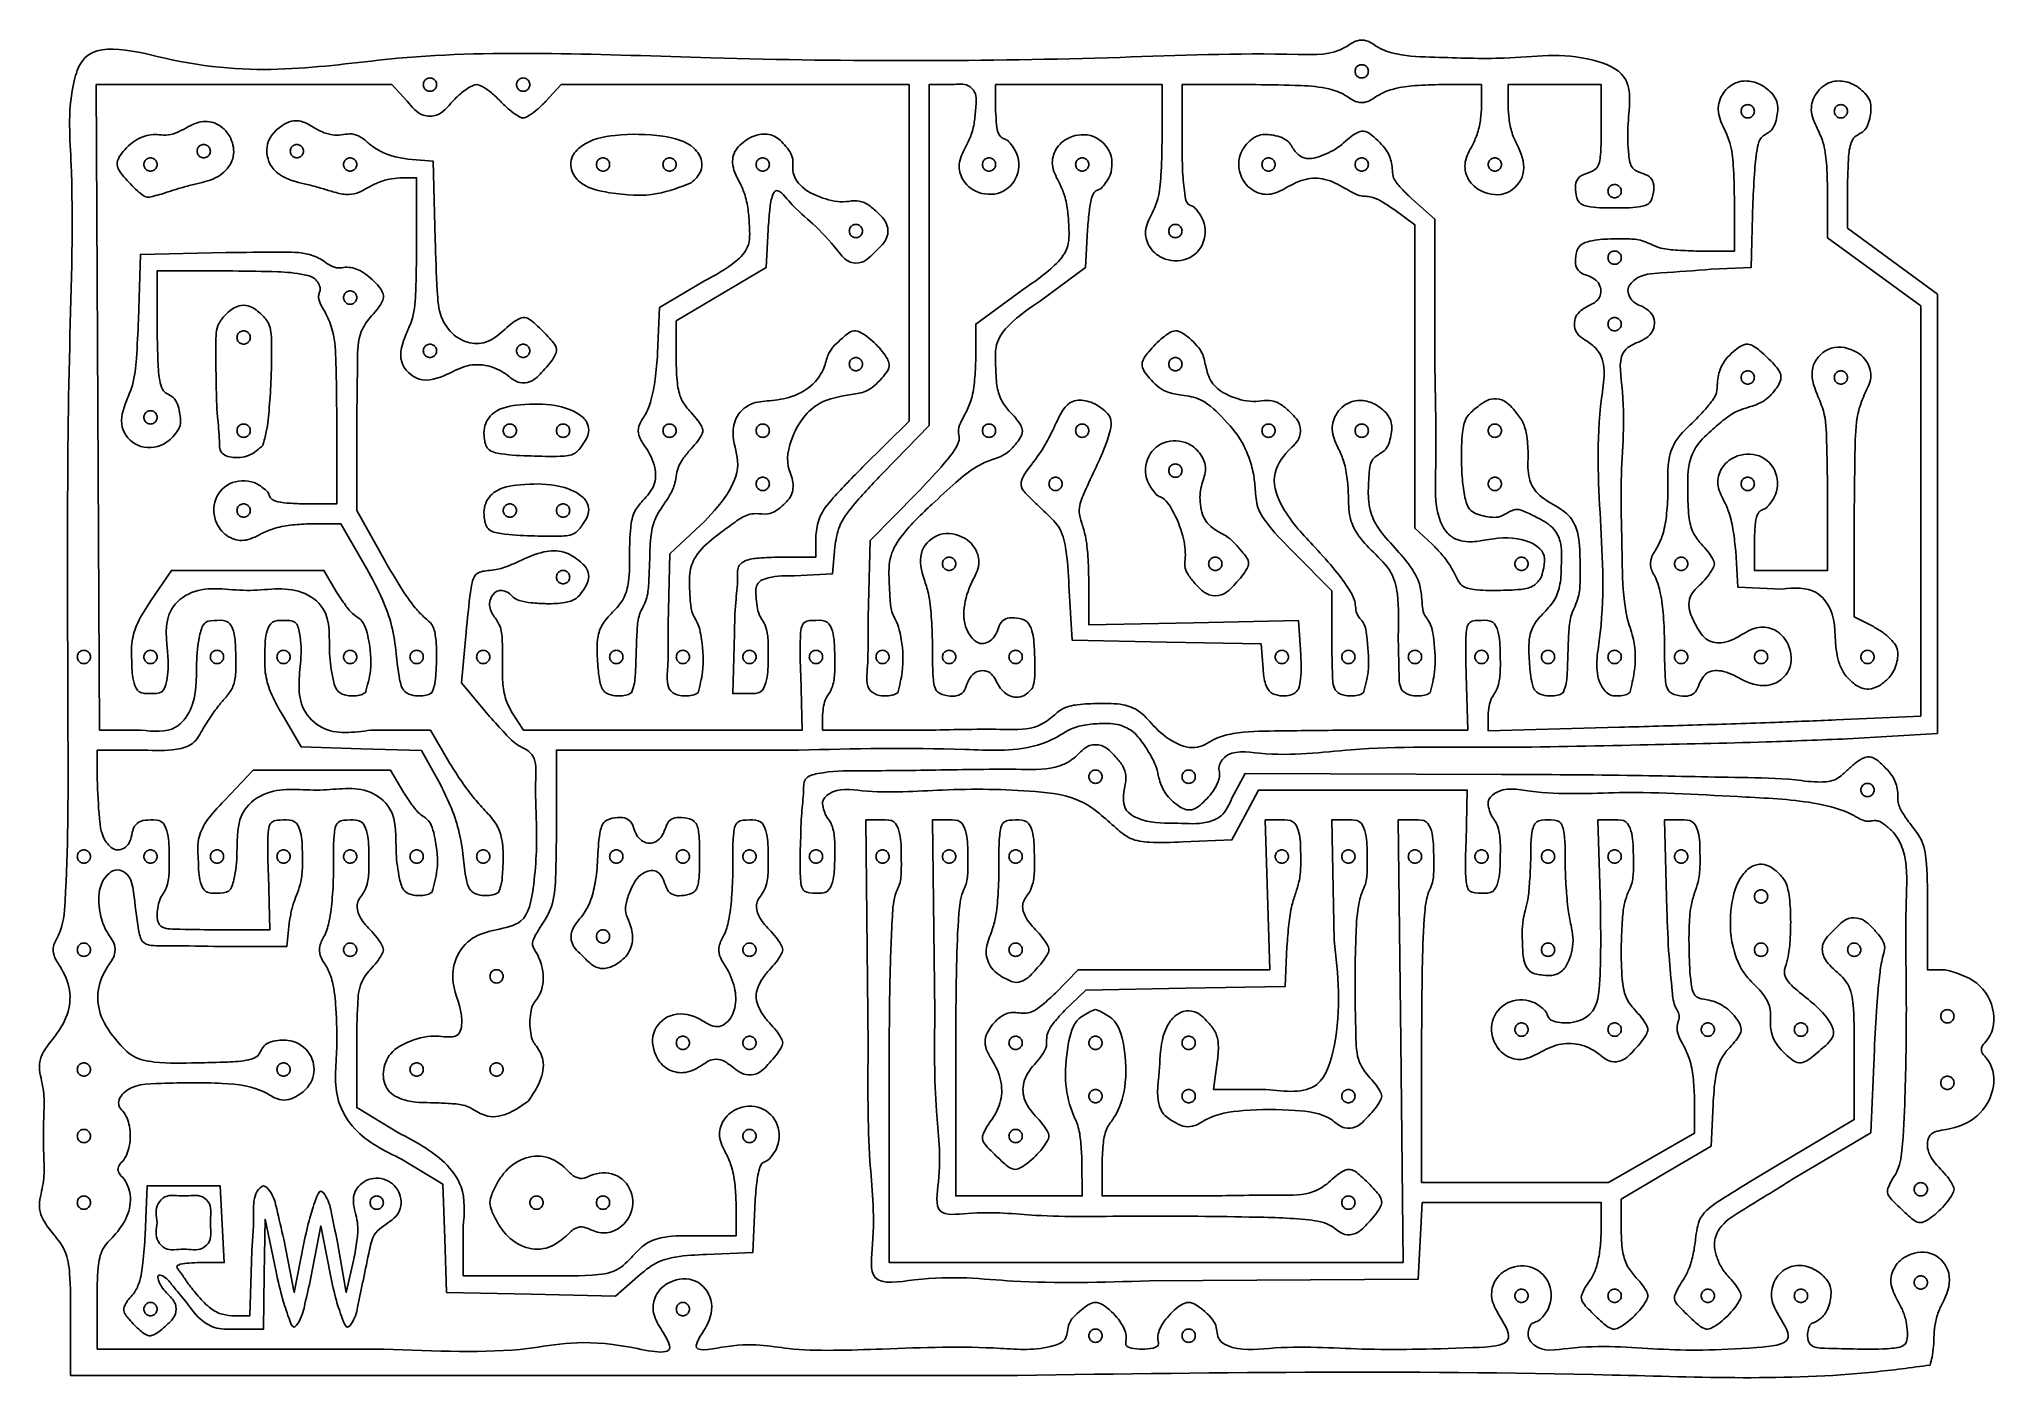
# Model space of a CAD drawing. Extents: x 0.1 to 3.37, y 0.16 to 2.4.
import ezdxf

# ---------------------------------------------------------------- set-up
doc = ezdxf.new("R2010")
doc.units = 0
doc.layers.get('0').update_dxf_attribs({"linetype": 'CONTINUOUS'})

msp = doc.modelspace()

# ---------------------------------------------------------------- linework, layer by layer
at = {"color": 7}
for points in [[(2.300147, 2.351001), (2.300147, 2.351001)], [(0.273111, 1.251001), (0.204009, 1.251001), (0.201327, 1.78989), (0.198645, 2.328779), (0.445344, 2.328779), (0.692043, 2.328779), (0.717786, 2.301001)], [(0.744591, 2.328779), (0.744591, 2.328779)], [(0.900147, 2.328779), (0.900147, 2.328779)], [(0.949173, 2.301001), (0.974917, 2.328779), (1.26531, 2.328779), (1.555702, 2.328779), (1.555702, 2.047926), (1.555702, 1.767072), (1.477924, 1.68989)], [(1.512087, 1.680373), (1.589035, 1.759744), (1.589035, 2.044262), (1.589035, 2.328779), (1.627924, 2.328779)], [(1.700147, 2.284335), (1.700147, 2.328779), (1.839035, 2.328779), (1.977924, 2.328779), (1.977924, 2.233944)], [(2.011258, 2.228779), (2.011258, 2.328779), (2.133871, 2.328779)], [(2.438644, 2.328779), (2.511258, 2.328779), (2.511258, 2.289499)], [(2.555702, 2.289499), (2.555702, 2.328779), (2.63348, 2.328779), (2.711258, 2.328779), (2.711258, 2.257853)], [(2.944591, 2.284335), (2.944591, 2.284335)], [(3.100147, 2.284335), (3.100147, 2.284335)], [(0.277924, 2.195446), (0.277924, 2.195446)], [(0.366813, 2.217668), (0.366813, 2.217668)], [(0.522369, 2.217668), (0.522369, 2.217668)], [(0.611258, 2.195446), (0.611258, 2.195446)], [(0.764391, 2.07009), (0.761258, 2.201001), (0.718878, 2.204492)], [(1.03348, 2.195446), (1.03348, 2.195446)], [(1.144591, 2.195446), (1.144591, 2.195446)], [(1.300147, 2.195446), (1.300147, 2.195446)], [(1.677924, 2.195446), (1.677924, 2.195446)], [(1.83348, 2.195446), (1.83348, 2.195446)], [(2.144591, 2.195446), (2.144591, 2.195446)], [(2.300147, 2.195446), (2.300147, 2.195446)], [(2.522369, 2.195446), (2.522369, 2.195446)], [(0.705311, 2.173224), (0.73348, 2.173224), (0.73348, 2.056166)], [(1.191813, 2.16489), (1.191813, 2.16489)], [(3.122369, 1.236538), (3.272369, 1.245446), (3.272369, 1.612076), (3.272369, 1.978707), (3.197369, 2.033969), (3.122369, 2.089231), (3.122369, 2.164561)], [(0.322369, 2.150907), (0.322369, 2.150907)], [(2.43348, 1.851572), (2.43348, 2.104255), (2.394754, 2.138256)], [(2.722369, 2.151001), (2.722369, 2.151001)], [(2.93348, 2.140281), (2.93348, 2.051001), (2.869035, 2.051001)], [(2.894591, 2.020473), (2.961258, 2.023224), (2.964438, 2.131557)], [(3.089035, 2.15122), (3.089035, 2.072879), (3.166813, 2.016131), (3.244591, 1.959382), (3.244591, 1.616938), (3.244591, 1.274494), (3.102924, 1.268051)], [(2.365475, 2.120113), (2.400147, 2.09478), (2.400147, 1.841494), (2.400147, 1.588208), (2.429103, 1.561271)], [(1.166822, 1.870446), (1.166831, 1.934335), (1.241822, 1.978779), (1.316813, 2.023224), (1.320145, 2.087112)], [(1.455702, 2.084335), (1.455702, 2.084335)], [(1.775147, 1.967998), (1.850147, 2.023224), (1.853479, 2.087112)], [(1.989035, 2.084335), (1.989035, 2.084335)], [(0.415559, 2.048567), (0.272369, 2.045446), (0.269176, 1.936089)], [(2.722369, 2.03989), (2.722369, 2.03989)], [(0.300147, 1.917668), (0.300147, 2.017668), (0.426564, 2.017668)], [(1.214027, 2.001001), (1.139036, 1.956557), (1.135723, 1.880349)], [(0.611258, 1.973224), (0.611258, 1.973224)], [(1.744591, 1.985872), (1.666813, 1.929124), (1.666813, 1.867449)], [(2.722369, 1.928779), (2.722369, 1.928779)], [(0.43348, 1.906557), (0.43348, 1.906557)], [(0.744591, 1.884335), (0.744591, 1.884335)], [(0.900147, 1.884335), (0.900147, 1.884335)], [(1.455702, 1.862112), (1.455702, 1.862112)], [(1.989035, 1.862112), (1.989035, 1.862112)], [(0.944591, 1.851001), (0.944591, 1.851001)], [(2.944591, 1.83989), (2.944591, 1.83989)], [(3.100147, 1.83989), (3.100147, 1.83989)], [(0.277924, 1.773224), (0.277924, 1.773224)], [(0.600147, 1.773614), (0.600147, 1.628779), (0.544591, 1.628779)], [(0.680701, 1.533242), (0.63348, 1.617674), (0.63348, 1.767671)], [(0.43348, 1.751001), (0.43348, 1.751001)], [(0.877924, 1.751001), (0.877924, 1.751001)], [(0.966813, 1.751001), (0.966813, 1.751001)], [(1.144591, 1.751001), (1.144591, 1.751001)], [(1.300147, 1.751001), (1.300147, 1.751001)], [(1.677924, 1.751001), (1.677924, 1.751001)], [(1.83348, 1.751001), (1.83348, 1.751001)], [(2.144591, 1.751001), (2.144591, 1.751001)], [(2.300147, 1.751001), (2.300147, 1.751001)], [(2.522369, 1.751001), (2.522369, 1.751001)], [(0.476698, 1.726488), (0.476698, 1.726487)], [(1.010603, 1.727556), (1.010603, 1.727556)], [(1.989035, 1.684335), (1.989035, 1.684335)], [(1.300147, 1.662112), (1.300147, 1.662112)], [(1.569025, 1.647079), (1.490734, 1.567668), (1.487107, 1.43989)], [(1.789035, 1.662112), (1.789035, 1.662112)], [(2.522369, 1.662112), (2.522369, 1.662112)], [(2.944591, 1.662112), (2.944591, 1.662112)], [(3.089035, 1.651392), (3.089035, 1.517668), (3.027924, 1.517668), (2.966813, 1.517668), (2.966813, 1.567668)], [(0.43348, 1.617668), (0.43348, 1.617668)], [(0.877924, 1.617668), (0.877924, 1.617668)], [(0.966813, 1.617668), (0.966813, 1.617668)], [(3.165467, 1.42392), (3.13348, 1.440461), (3.13348, 1.612789)], [(0.553244, 1.595446), (0.607123, 1.595446), (0.650092, 1.520446)], [(1.010603, 1.594223), (1.010603, 1.594223)], [(1.208102, 1.593625), (1.156238, 1.545446), (1.153192, 1.428779)], [(1.400147, 1.576299), (1.400147, 1.53989), (1.338687, 1.53989)], [(1.364035, 1.50878), (1.427924, 1.512112), (1.431531, 1.556557)], [(2.197369, 1.548081), (2.261258, 1.483404), (2.261258, 1.397758)], [(2.93563, 1.549572), (2.939035, 1.48989), (3.012845, 1.486632)], [(0.601033, 1.479771), (0.578674, 1.517668), (0.451308, 1.517668), (0.323943, 1.517668), (0.28927, 1.466292)], [(0.966813, 1.506557), (0.966813, 1.506557)], [(1.611258, 1.528779), (1.611258, 1.528779)], [(2.055702, 1.528779), (2.055702, 1.528779)], [(2.566813, 1.528779), (2.566813, 1.528779)], [(2.610827, 1.505752), (2.610827, 1.505752)], [(2.83348, 1.528779), (2.83348, 1.528779)], [(1.822369, 1.492434), (1.827924, 1.401001), (1.985605, 1.397922), (2.143285, 1.394844), (2.146716, 1.353478)], [(2.209181, 1.38568), (2.205702, 1.434011), (2.030702, 1.430343), (1.855702, 1.426674), (1.855702, 1.500679)], [(2.100147, 1.495445), (2.100147, 1.495446)], [(0.815985, 1.414771), (0.80829, 1.329853), (0.855253, 1.273761)], [(1.264082, 1.412112), (1.261258, 1.312112), (1.289035, 1.312112)], [(0.166813, 1.373224), (0.166813, 1.373224)], [(0.277924, 1.373224), (0.277924, 1.373224)], [(0.389035, 1.373224), (0.389035, 1.373224)], [(0.500147, 1.373224), (0.500147, 1.373224)], [(0.611258, 1.373224), (0.611258, 1.373224)], [(0.722369, 1.373224), (0.722369, 1.373224)], [(0.83348, 1.373224), (0.83348, 1.373224)], [(1.055702, 1.373224), (1.055702, 1.373224)], [(1.166813, 1.373224), (1.166813, 1.373224)], [(1.277924, 1.373224), (1.277924, 1.373224)], [(1.389035, 1.373224), (1.389035, 1.373224)], [(1.500147, 1.373224), (1.500147, 1.373224)], [(1.611258, 1.373224), (1.611258, 1.373224)], [(1.722369, 1.373224), (1.722369, 1.373224)], [(2.166813, 1.373224), (2.166813, 1.373224)], [(2.277924, 1.373224), (2.277924, 1.373224)], [(2.389035, 1.373224), (2.389035, 1.373224)], [(2.500147, 1.373224), (2.500147, 1.373224)], [(2.611258, 1.373224), (2.611258, 1.373224)], [(2.722369, 1.373224), (2.722369, 1.373224)], [(2.83348, 1.373224), (2.83348, 1.373224)], [(2.966813, 1.373224), (2.966813, 1.373224)], [(3.144591, 1.373224), (3.144591, 1.373224)], [(1.374824, 1.342668), (1.37728, 1.251001), (1.144525, 1.251001), (0.91177, 1.251001), (0.892871, 1.279844)], [(2.485935, 1.342668), (2.488391, 1.251001), (2.28538, 1.251001)], [(0.647826, 1.313496), (0.647826, 1.313496)], [(0.758937, 1.313496), (0.758937, 1.313496)], [(1.092271, 1.313496), (1.09227, 1.313496)], [(1.203382, 1.313496), (1.203382, 1.313496)], [(1.536715, 1.313496), (1.536715, 1.313496)], [(1.762307, 1.321952), (1.762307, 1.321952)], [(2.206453, 1.321173), (2.206453, 1.321173)], [(2.314493, 1.313496), (2.314493, 1.313496)], [(2.425604, 1.313496), (2.425604, 1.313496)], [(2.647826, 1.313496), (2.647826, 1.313496)], [(2.758937, 1.313496), (2.758937, 1.313496)], [(2.874475, 1.3279), (2.874475, 1.3279)], [(3.175274, 1.325069), (3.175274, 1.325069)], [(0.508677, 1.277487), (0.540525, 1.223224), (0.641008, 1.220049), (0.741491, 1.216875), (0.773596, 1.158938)], [(1.592869, 1.251001), (1.411258, 1.251001), (1.411258, 1.276557)], [(2.741813, 1.255859), (2.522369, 1.250109), (2.522369, 1.276111)], [(0.786685, 1.199129), (0.756557, 1.251001), (0.656878, 1.251001)], [(0.200147, 1.169057), (0.200147, 1.217668), (0.278088, 1.217668)], [(0.966813, 1.088828), (0.966813, 1.217668), (1.37087, 1.217668)], [(0.712144, 1.146438), (0.689785, 1.184335), (0.575245, 1.184335), (0.460706, 1.184335), (0.413172, 1.133822)], [(2.544616, 1.177148), (2.116863, 1.178779), (2.094616, 1.137142)], [(1.855702, 1.173224), (1.855702, 1.173224)], [(2.011258, 1.173224), (2.011258, 1.173224)], [(2.012408, 1.064371), (2.094591, 1.067668), (2.116813, 1.109305), (2.139035, 1.150941), (2.313292, 1.150975), (2.487549, 1.151008), (2.485514, 1.064897)], [(3.144591, 1.151001), (3.144591, 1.151001)], [(1.511258, 1.101001), (1.48348, 1.101001), (1.487272, 0.723224)], [(2.400147, 1.101001), (2.372369, 1.101001), (2.376371, 0.731557), (2.380373, 0.362112), (1.951371, 0.362112), (1.522369, 0.362112), (1.522369, 0.665446)], [(1.622369, 1.101001), (1.594591, 1.101001), (1.598605, 0.778779)], [(2.177924, 1.101001), (2.150147, 1.101001), (2.153921, 0.976001), (2.157696, 0.851001), (1.997767, 0.851001), (1.837839, 0.851001), (1.799898, 0.811856)], [(2.289035, 1.101001), (2.261258, 1.101001), (2.265473, 0.900375)], [(2.73348, 1.101001), (2.705702, 1.101001), (2.709786, 0.958266)], [(2.844591, 1.101001), (2.816813, 1.101001), (2.820845, 0.951001)], [(0.166813, 1.03989), (0.166813, 1.03989)], [(0.277924, 1.03989), (0.277924, 1.03989)], [(0.389035, 1.03989), (0.389035, 1.03989)], [(0.500147, 1.03989), (0.500147, 1.03989)], [(0.611258, 1.03989), (0.611258, 1.03989)], [(0.722369, 1.03989), (0.722369, 1.03989)], [(0.83348, 1.03989), (0.83348, 1.03989)], [(1.055702, 1.03989), (1.055702, 1.03989)], [(1.166813, 1.03989), (1.166813, 1.03989)], [(1.277924, 1.03989), (1.277924, 1.03989)], [(1.389035, 1.03989), (1.389035, 1.03989)], [(1.500147, 1.03989), (1.500147, 1.03989)], [(1.611258, 1.03989), (1.611258, 1.03989)], [(1.722369, 1.03989), (1.722369, 1.03989)], [(2.166813, 1.03989), (2.166813, 1.03989)], [(2.277924, 1.03989), (2.277924, 1.03989)], [(2.389035, 1.03989), (2.389035, 1.03989)], [(2.500147, 1.03989), (2.500147, 1.03989)], [(2.611258, 1.03989), (2.611258, 1.03989)], [(2.722369, 1.03989), (2.722369, 1.03989)], [(2.83348, 1.03989), (2.83348, 1.03989)], [(0.485935, 1.009335), (0.488391, 0.917668), (0.394269, 0.917668)], [(0.758937, 0.980162), (0.758937, 0.980162)], [(0.870048, 0.980162), (0.870048, 0.980162)], [(2.966813, 0.973224), (2.966813, 0.973224)], [(3.285542, 0.851001), (3.255702, 0.851001), (3.255702, 0.955704)], [(0.394591, 0.88989), (0.516813, 0.88989), (0.519983, 0.923224)], [(0.166813, 0.884335), (0.166813, 0.884335)], [(0.611258, 0.884335), (0.611258, 0.884335)], [(1.03348, 0.906557), (1.03348, 0.906557)], [(1.277924, 0.884335), (1.277924, 0.884335)], [(1.722369, 0.884335), (1.722369, 0.884335)], [(1.815106, 0.782681), (1.850561, 0.817044), (2.01702, 0.820134), (2.18348, 0.823224), (2.186445, 0.88989)], [(2.611258, 0.884335), (2.611258, 0.884335)], [(2.966813, 0.884335), (2.966813, 0.884335)], [(3.122369, 0.884335), (3.122369, 0.884335)], [(1.064162, 0.858402), (1.064163, 0.858402)], [(1.766813, 0.851001), (1.766813, 0.851001)], [(2.657018, 0.86612), (2.657018, 0.86612)], [(0.855702, 0.83989), (0.855702, 0.83989)], [(2.566813, 0.751001), (2.566813, 0.751001)], [(2.722369, 0.751001), (2.722369, 0.751001)], [(2.877924, 0.751001), (2.877924, 0.751001)], [(3.03348, 0.751001), (3.03348, 0.751001)], [(3.277924, 0.773224), (3.277924, 0.773224)], [(0.702924, 0.578655), (0.63348, 0.620827), (0.63348, 0.724803)], [(1.166813, 0.728779), (1.166813, 0.728779)], [(1.277924, 0.728779), (1.277924, 0.728779)], [(1.844238, 0.531557), (1.844591, 0.473224), (1.739035, 0.473224), (1.63348, 0.473224), (1.63348, 0.721001)], [(1.722369, 0.728779), (1.722369, 0.728779)], [(1.855702, 0.728779), (1.855702, 0.728779)], [(2.011258, 0.728779), (2.011258, 0.728779)], [(2.866813, 0.637092), (2.866813, 0.577957), (2.795083, 0.536701), (2.723353, 0.495446), (2.567305, 0.495446), (2.411258, 0.495446), (2.411258, 0.732112)], [(1.322369, 0.695446), (1.322369, 0.695446)], [(2.151566, 0.651001), (2.063887, 0.651001), (2.069974, 0.696378)], [(2.766813, 0.717668), (2.766813, 0.717668)], [(3.13348, 0.710762), (3.13348, 0.600848), (3.002924, 0.523147)], [(3.030702, 0.501078), (3.161258, 0.578779), (3.167141, 0.717668)], [(3.077924, 0.717668), (3.077924, 0.717668)], [(0.166813, 0.684335), (0.166813, 0.684335)], [(0.500147, 0.684335), (0.500147, 0.684335)], [(0.722369, 0.684335), (0.722369, 0.684335)], [(0.855702, 0.684335), (0.855702, 0.684335)], [(3.277924, 0.662112), (3.277924, 0.662112)], [(0.920432, 0.632273), (0.920432, 0.632273)], [(1.855702, 0.63989), (1.855702, 0.63989)], [(2.011258, 0.63989), (2.011258, 0.63989)], [(2.277924, 0.63989), (2.277924, 0.63989)], [(2.7446, 0.41489), (2.744609, 0.467668), (2.8196, 0.512112), (2.894591, 0.556557), (2.897913, 0.626546)], [(2.322369, 0.606557), (2.322369, 0.606557)], [(0.166813, 0.573224), (0.166813, 0.573224)], [(1.277924, 0.573224), (1.277924, 0.573224)], [(1.722369, 0.573224), (1.722369, 0.573224)], [(0.708052, 0.534723), (0.777068, 0.492816), (0.780274, 0.402464), (0.78348, 0.312112), (0.924388, 0.309008), (1.065297, 0.305904), (1.103004, 0.339012), (1.103004, 0.339012)], [(1.766814, 0.53989), (1.766813, 0.53989)], [(2.055702, 0.473224), (1.877924, 0.473224), (1.877924, 0.528779)], [(0.372923, 0.362112), (0.412367, 0.362112), (0.409034, 0.426001), (0.405702, 0.48989), (0.344591, 0.48989), (0.28348, 0.48989), (0.280189, 0.408028)], [(0.166813, 0.462112), (0.166813, 0.462112)], [(0.655702, 0.462112), (0.655702, 0.462112)], [(0.922369, 0.462112), (0.922369, 0.462112)], [(1.03348, 0.462112), (1.03348, 0.462112)], [(1.266813, 0.462503), (1.266813, 0.406557), (1.19667, 0.406557)], [(1.956386, 0.331429), (2.405702, 0.334335), (2.409034, 0.398224), (2.412367, 0.462112), (2.561812, 0.462112), (2.711258, 0.462112), (2.710904, 0.409335)], [(2.277924, 0.462112), (2.277924, 0.462112)], [(3.23348, 0.484335), (3.23348, 0.484335)], [(0.300147, 0.428779), (0.300147, 0.428779)], [(0.429989, 0.251001), (0.477924, 0.251001), (0.479133, 0.342668), (0.480341, 0.434335), (0.498722, 0.346324)], [(1.217652, 0.375449), (1.294591, 0.378779), (1.297876, 0.453779)], [(2.322369, 0.428779), (2.322369, 0.428779)], [(3.277924, 0.451001), (3.277924, 0.451001)], [(0.54527, 0.394545), (0.52913, 0.312112), (0.511545, 0.401001)], [(0.556961, 0.336844), (0.573277, 0.423224), (0.589566, 0.340791)], [(0.6286, 0.367668), (0.615999, 0.312112), (0.60088, 0.398604)], [(0.936957, 0.33989), (0.811258, 0.33989), (0.811258, 0.421501)], [(0.983156, 0.406199), (0.983156, 0.406199)], [(0.458078, 0.381557), (0.454897, 0.273224), (0.424744, 0.273224)], [(3.23348, 0.328779), (3.23348, 0.328779)], [(0.677924, 0.217668), (0.200147, 0.217668), (0.200147, 0.299065)], [(2.566813, 0.306557), (2.566813, 0.306557)], [(2.722369, 0.306557), (2.722369, 0.306557)], [(2.877924, 0.306557), (2.877924, 0.306557)], [(3.03348, 0.306557), (3.03348, 0.306557)], [(0.155702, 0.274397), (0.155702, 0.173224), (1.704513, 0.173224)], [(0.277924, 0.284335), (0.277924, 0.284335)], [(1.166813, 0.284335), (1.166813, 0.284335)], [(2.766813, 0.273224), (2.766813, 0.273224)], [(2.922369, 0.273223), (2.922369, 0.273224)], [(0.31602, 0.257351), (0.31602, 0.257351)], [(1.855702, 0.23989), (1.855702, 0.23989)], [(2.011258, 0.23989), (2.011258, 0.23989)], [(3.260069, 0.190799), (3.260069, 0.190799)]]:
    msp.add_lwpolyline(points, dxfattribs=at)
for points, knots in [([(2.711258, 2.257853), (2.71125, 2.242803), (2.711239, 2.220333), (2.707206, 2.188417), (2.689072, 2.180864), (2.674784, 2.176779), (2.667136, 2.16353), (2.668515, 2.148443), (2.672155, 2.128972), (2.700792, 2.122234), (2.73348, 2.123892), (2.766167, 2.122234), (2.794805, 2.128972), (2.798445, 2.148443), (2.799824, 2.16353), (2.792175, 2.176779), (2.777882, 2.180867), (2.759659, 2.188448), (2.755943, 2.220887), (2.753503, 2.267863), (2.768542, 2.343993), (2.665484, 2.385956), (2.560641, 2.369314), (2.450694, 2.374376), (2.379584, 2.376017), (2.340875, 2.387654), (2.322089, 2.403543), (2.300418, 2.40354), (2.26917, 2.377209), (2.127528, 2.382869), (1.78343, 2.367535), (1.283146, 2.366607), (0.736053, 2.394489), (0.429649, 2.32897), (0.185307, 2.409662), (0.149823, 2.301597), (0.162627, 2.144038), (0.147833, 1.771715), (0.151596, 1.357832), (0.151747, 1.033303), (0.143469, 0.919187), (0.12583, 0.892392), (0.12722, 0.87237), (0.142845, 0.85065), (0.157404, 0.81808), (0.152835, 0.773252), (0.131041, 0.741015), (0.1108, 0.716836), (0.102126, 0.694549), (0.10508, 0.674821), (0.109267, 0.657064), (0.111316, 0.640953), (0.111842, 0.625781), (0.110885, 0.610113), (0.1107, 0.592515), (0.110477, 0.573224), (0.1107, 0.553933), (0.110885, 0.536335), (0.111842, 0.520667), (0.111316, 0.505494), (0.109266, 0.489384), (0.105082, 0.471629), (0.102114, 0.45189), (0.110861, 0.429646), (0.128221, 0.408211), (0.149735, 0.381358), (0.156142, 0.333073), (0.155874, 0.297362), (0.155702, 0.274397)], [0, 0, 0, 0, 0.046565, 0.069525, 0.086763, 0.101114, 0.11312, 0.12866, 0.146768, 0.16627, 0.207011, 0.247753, 0.267255, 0.285363, 0.300902, 0.312909, 0.327259, 0.344524, 0.36766, 0.41474, 0.497278, 0.556793, 0.704974, 0.821322, 0.884682, 0.91787, 0.940531, 0.955707, 0.978391, 1.057791, 1.355222, 2.038571, 2.560849, 2.938208, 3.088981, 3.122773, 3.255657, 3.566821, 4.236132, 4.493101, 4.550837, 4.57081, 4.586193, 4.607483, 4.650012, 4.690452, 4.736309, 4.764385, 4.785282, 4.805446, 4.82287, 4.840273, 4.853994, 4.868367, 4.887331, 4.906787, 4.926242, 4.945207, 4.959579, 4.973301, 4.990703, 5.008127, 5.028292, 5.049189, 5.077263, 5.111472, 5.149938, 5.219239, 5.219239, 5.219239, 5.219239]), ([(2.300147, 2.351001), (2.300455, 2.352956), (2.301064, 2.356813), (2.305484, 2.361056), (2.311247, 2.362648), (2.317072, 2.361056), (2.321311, 2.356813), (2.322905, 2.351001), (2.321311, 2.345189), (2.317072, 2.340947), (2.311247, 2.339355), (2.305484, 2.340947), (2.301064, 2.345189), (2.300455, 2.349047), (2.300147, 2.351001)], [0, 0, 0, 0, 0.0058, 0.011445, 0.017245, 0.023046, 0.028691, 0.034491, 0.040291, 0.045936, 0.051736, 0.057537, 0.063182, 0.068982, 0.068982, 0.068982, 0.068982]), ([(0.717786, 2.301001), (0.725618, 2.291315), (0.738353, 2.275563), (0.773118, 2.275254), (0.789765, 2.298094), (0.807536, 2.314713), (0.820619, 2.32409), (0.833481, 2.330624), (0.846333, 2.324076), (0.859469, 2.314818), (0.873318, 2.301081), (0.886907, 2.28729), (0.899314, 2.278167), (0.911258, 2.271342), (0.923203, 2.278166), (0.935604, 2.287297), (0.944385, 2.296166), (0.949173, 2.301001)], [0, 0, 0, 0, 0.035445, 0.057638, 0.093084, 0.113525, 0.13098, 0.142279, 0.153579, 0.171034, 0.191475, 0.211722, 0.228608, 0.23899, 0.249372, 0.266258, 0.286506, 0.286506, 0.286506, 0.286506]), ([(0.744591, 2.328779), (0.7449, 2.330734), (0.745508, 2.334591), (0.749928, 2.338834), (0.755692, 2.340426), (0.761517, 2.338834), (0.765756, 2.334591), (0.767349, 2.328779), (0.765756, 2.322967), (0.761517, 2.318725), (0.755692, 2.317133), (0.749928, 2.318725), (0.745508, 2.322967), (0.7449, 2.326824), (0.744591, 2.328779)], [0, 0, 0, 0, 0.0058, 0.011445, 0.017245, 0.023046, 0.028691, 0.034491, 0.040291, 0.045936, 0.051736, 0.057537, 0.063182, 0.068982, 0.068982, 0.068982, 0.068982]), ([(0.900147, 2.328779), (0.900455, 2.330734), (0.901064, 2.334591), (0.905484, 2.338834), (0.911247, 2.340426), (0.917072, 2.338834), (0.921311, 2.334591), (0.922905, 2.328779), (0.921311, 2.322967), (0.917072, 2.318725), (0.911247, 2.317133), (0.905484, 2.318725), (0.901064, 2.322967), (0.900455, 2.326824), (0.900147, 2.328779)], [0, 0, 0, 0, 0.0058, 0.011445, 0.017245, 0.023046, 0.028691, 0.034491, 0.040291, 0.045936, 0.051736, 0.057537, 0.063182, 0.068982, 0.068982, 0.068982, 0.068982]), ([(1.627924, 2.328779), (1.637306, 2.329887), (1.651932, 2.331615), (1.66975, 2.313723), (1.666517, 2.290261), (1.665249, 2.265977), (1.659585, 2.243632), (1.648535, 2.221485), (1.63587, 2.19789), (1.643455, 2.167777), (1.668944, 2.14562), (1.709732, 2.142801), (1.741535, 2.174967), (1.739447, 2.210713), (1.726568, 2.228243), (1.719568, 2.237205), (1.710244, 2.239158), (1.70317, 2.248123), (1.701187, 2.264033), (1.700527, 2.276904), (1.700147, 2.284335)], [0, 0, 0, 0, 0.026641, 0.041533, 0.068438, 0.091877, 0.116042, 0.13631, 0.166731, 0.192881, 0.222408, 0.263174, 0.302373, 0.343396, 0.356848, 0.368238, 0.375899, 0.384038, 0.400463, 0.422898, 0.422898, 0.422898, 0.422898]), ([(2.133871, 2.328779), (2.159198, 2.328586), (2.200157, 2.328273), (2.251156, 2.324614), (2.282615, 2.313399), (2.300424, 2.298469), (2.322088, 2.298476), (2.338856, 2.312472), (2.364421, 2.322624), (2.398445, 2.327916), (2.424203, 2.328469), (2.438644, 2.328779)], [0, 0, 0, 0, 0.07608, 0.123037, 0.152398, 0.175057, 0.190225, 0.212884, 0.238214, 0.272166, 0.315496, 0.315496, 0.315496, 0.315496]), ([(2.964438, 2.131557), (2.965268, 2.149872), (2.966694, 2.181332), (2.970172, 2.216807), (2.976243, 2.242726), (2.998549, 2.250302), (3.005047, 2.275231), (3.007646, 2.302024), (2.988871, 2.323106), (2.965587, 2.335469), (2.936447, 2.335369), (2.912691, 2.316562), (2.90244, 2.285145), (2.915396, 2.257674), (2.928759, 2.228558), (2.932583, 2.188645), (2.933149, 2.158115), (2.93348, 2.140281)], [0, 0, 0, 0, 0.054651, 0.093872, 0.10975, 0.129122, 0.156181, 0.180655, 0.207017, 0.234211, 0.258697, 0.28977, 0.318689, 0.350499, 0.376906, 0.415129, 0.468825, 0.468825, 0.468825, 0.468825]), ([(3.122369, 2.164561), (3.122791, 2.177205), (3.123518, 2.198952), (3.125076, 2.224614), (3.133273, 2.24329), (3.153812, 2.250136), (3.160697, 2.275155), (3.163194, 2.301994), (3.144436, 2.323107), (3.121141, 2.335469), (3.092003, 2.335369), (3.068244, 2.31656), (3.058004, 2.285152), (3.07077, 2.257958), (3.083773, 2.230092), (3.088046, 2.193966), (3.088677, 2.166713), (3.089035, 2.15122)], [0, 0, 0, 0, 0.037972, 0.065308, 0.076958, 0.096518, 0.123586, 0.148165, 0.174527, 0.201722, 0.226207, 0.257281, 0.286199, 0.31801, 0.34343, 0.378822, 0.425445, 0.425445, 0.425445, 0.425445]), ([(2.511258, 2.289499), (2.510709, 2.281705), (2.509595, 2.265874), (2.504051, 2.243655), (2.492971, 2.221473), (2.480315, 2.19791), (2.487903, 2.167719), (2.51395, 2.145409), (2.556415, 2.141309), (2.588418, 2.179819), (2.577339, 2.217023), (2.563028, 2.243087), (2.55747, 2.265711), (2.556284, 2.281674), (2.555702, 2.289499)], [0, 0, 0, 0, 0.023439, 0.047604, 0.067872, 0.098293, 0.124443, 0.153969, 0.196949, 0.237007, 0.28185, 0.302607, 0.327106, 0.350664, 0.350664, 0.350664, 0.350664]), ([(2.944591, 2.284335), (2.9449, 2.286289), (2.945508, 2.290147), (2.949928, 2.294389), (2.955692, 2.295981), (2.961517, 2.294389), (2.965756, 2.290147), (2.967349, 2.284335), (2.965756, 2.278523), (2.961517, 2.27428), (2.955692, 2.272688), (2.949928, 2.27428), (2.945508, 2.278523), (2.9449, 2.28238), (2.944591, 2.284335)], [0, 0, 0, 0, 0.0058, 0.011445, 0.017245, 0.023046, 0.028691, 0.034491, 0.040291, 0.045936, 0.051736, 0.057537, 0.063182, 0.068982, 0.068982, 0.068982, 0.068982]), ([(3.100147, 2.284335), (3.100455, 2.286289), (3.101064, 2.290147), (3.105484, 2.294389), (3.111247, 2.295981), (3.117072, 2.294389), (3.121311, 2.290147), (3.122905, 2.284335), (3.121311, 2.278523), (3.117072, 2.27428), (3.111247, 2.272688), (3.105484, 2.27428), (3.101064, 2.278523), (3.100455, 2.28238), (3.100147, 2.284335)], [0, 0, 0, 0, 0.0058, 0.011445, 0.017245, 0.023046, 0.028691, 0.034491, 0.040291, 0.045936, 0.051736, 0.057537, 0.063182, 0.068982, 0.068982, 0.068982, 0.068982]), ([(0.322369, 2.150907), (0.328404, 2.15279), (0.341315, 2.15682), (0.360647, 2.162295), (0.385488, 2.167388), (0.412572, 2.178848), (0.431178, 2.208025), (0.425488, 2.23993), (0.405895, 2.263148), (0.375082, 2.270791), (0.351781, 2.258156), (0.33225, 2.247818), (0.315599, 2.243278), (0.296018, 2.246831), (0.269942, 2.241697), (0.247344, 2.22345), (0.227515, 2.196649), (0.247008, 2.171252), (0.263417, 2.154665), (0.281694, 2.138521), (0.296054, 2.143115), (0.308002, 2.146173), (0.317326, 2.149245), (0.322369, 2.150907)], [0, 0, 0, 0, 0.018973, 0.040586, 0.060175, 0.095286, 0.125813, 0.155793, 0.186057, 0.212482, 0.243734, 0.261897, 0.279525, 0.293872, 0.321083, 0.355312, 0.382895, 0.406111, 0.438945, 0.460639, 0.468824, 0.482299, 0.498171, 0.498171, 0.498171, 0.498171]), ([(0.718878, 2.204492), (0.710663, 2.205794), (0.69427, 2.208392), (0.672119, 2.216882), (0.654776, 2.229271), (0.641383, 2.241512), (0.625832, 2.24771), (0.611055, 2.245274), (0.595579, 2.243587), (0.578765, 2.2481), (0.561741, 2.256753), (0.546368, 2.26703), (0.528252, 2.269824), (0.504268, 2.260376), (0.478137, 2.233581), (0.487669, 2.184705), (0.522597, 2.167996), (0.551695, 2.162186), (0.572624, 2.156362), (0.593781, 2.149852), (0.613803, 2.144439), (0.634556, 2.146419), (0.65114, 2.156444), (0.668525, 2.165625), (0.686737, 2.171446), (0.699383, 2.172656), (0.705311, 2.173224)], [0, 0, 0, 0, 0.024924, 0.049734, 0.07029, 0.088472, 0.10416, 0.11822, 0.132675, 0.150633, 0.169287, 0.190015, 0.205606, 0.221864, 0.266077, 0.304789, 0.351228, 0.371459, 0.394764, 0.416112, 0.438048, 0.456532, 0.476681, 0.495409, 0.515618, 0.533455, 0.533455, 0.533455, 0.533455]), ([(0.366813, 2.217668), (0.367122, 2.219623), (0.367731, 2.22348), (0.37215, 2.227723), (0.377914, 2.229315), (0.383739, 2.227723), (0.387978, 2.22348), (0.389571, 2.217668), (0.387978, 2.211856), (0.383739, 2.207613), (0.377914, 2.206021), (0.37215, 2.207613), (0.367731, 2.211856), (0.367122, 2.215713), (0.366813, 2.217668)], [0, 0, 0, 0, 0.0058, 0.011445, 0.017245, 0.023046, 0.028691, 0.034491, 0.040291, 0.045936, 0.051736, 0.057537, 0.063182, 0.068982, 0.068982, 0.068982, 0.068982]), ([(0.522369, 2.217668), (0.522677, 2.219623), (0.523286, 2.22348), (0.527706, 2.227723), (0.53347, 2.229315), (0.539295, 2.227723), (0.543534, 2.22348), (0.545127, 2.217668), (0.543534, 2.211856), (0.539295, 2.207613), (0.53347, 2.206021), (0.527706, 2.207613), (0.523286, 2.211856), (0.522677, 2.215713), (0.522369, 2.217668)], [0, 0, 0, 0, 0.0058, 0.011445, 0.017245, 0.023046, 0.028691, 0.034491, 0.040291, 0.045936, 0.051736, 0.057537, 0.063182, 0.068982, 0.068982, 0.068982, 0.068982]), ([(1.191813, 2.16489), (1.198259, 2.170755), (1.209006, 2.180533), (1.210759, 2.204289), (1.191619, 2.233372), (1.135651, 2.246141), (1.07244, 2.247187), (1.016085, 2.236295), (0.991413, 2.210116), (0.989488, 2.186691), (1.008736, 2.1574), (1.064299, 2.145413), (1.129418, 2.140686), (1.173141, 2.157647), (1.191813, 2.16489)], [0, 0, 0, 0, 0.025093, 0.041834, 0.066682, 0.122357, 0.201947, 0.261271, 0.286365, 0.303105, 0.327953, 0.383629, 0.463218, 0.522543, 0.522543, 0.522543, 0.522543]), ([(1.320145, 2.087112), (1.321066, 2.098004), (1.322652, 2.116762), (1.324749, 2.137146), (1.334233, 2.159732), (1.364817, 2.120629), (1.39558, 2.09808), (1.42965, 2.060967), (1.452635, 2.030395), (1.481751, 2.030355), (1.499427, 2.051615), (1.520876, 2.069588), (1.520686, 2.099104), (1.502412, 2.115685), (1.485969, 2.130396), (1.467946, 2.136673), (1.443375, 2.130885), (1.409574, 2.138653), (1.375273, 2.154384), (1.359045, 2.182556), (1.364318, 2.20779), (1.34847, 2.228402), (1.329238, 2.247102), (1.301023, 2.246479), (1.277883, 2.233845), (1.261733, 2.215922), (1.260395, 2.196752), (1.263942, 2.181425), (1.272983, 2.165416), (1.282073, 2.145455), (1.287434, 2.120368), (1.289192, 2.090932), (1.290886, 2.057578), (1.259247, 2.025128), (1.232088, 2.010638), (1.214027, 2.001001)], [0, 0, 0, 0, 0.032305, 0.055641, 0.065568, 0.093713, 0.149516, 0.21007, 0.238552, 0.257688, 0.287783, 0.317732, 0.337489, 0.367586, 0.387286, 0.404222, 0.422086, 0.461216, 0.505924, 0.53168, 0.551385, 0.578589, 0.604385, 0.62901, 0.656334, 0.683186, 0.696125, 0.712447, 0.729729, 0.751038, 0.778111, 0.805729, 0.84086, 0.871995, 0.933816, 0.933816, 0.933816, 0.933816]), ([(1.853479, 2.087112), (1.854376, 2.097916), (1.855925, 2.116558), (1.8591, 2.137863), (1.865319, 2.151579), (1.875492, 2.153724), (1.882167, 2.162707), (1.895005, 2.180195), (1.897089, 2.215924), (1.86529, 2.248092), (1.824494, 2.245268), (1.799024, 2.223122), (1.791378, 2.192973), (1.804474, 2.169144), (1.815477, 2.145224), (1.820739, 2.119587), (1.822694, 2.089238), (1.823581, 2.054236), (1.791292, 2.017644), (1.763193, 1.998527), (1.744591, 1.985872)], [0, 0, 0, 0, 0.032327, 0.055787, 0.066167, 0.073573, 0.084822, 0.098231, 0.139255, 0.178453, 0.21922, 0.248746, 0.274896, 0.305317, 0.326804, 0.354372, 0.3827, 0.419236, 0.453952, 0.52195, 0.52195, 0.52195, 0.52195]), ([(1.977924, 2.233944), (1.977608, 2.215091), (1.97707, 2.183025), (1.973392, 2.141654), (1.961001, 2.11201), (1.946899, 2.086838), (1.95459, 2.056649), (1.980044, 2.034516), (2.020851, 2.031689), (2.052629, 2.063853), (2.050605, 2.099613), (2.037631, 2.117121), (2.030812, 2.126125), (2.018777, 2.128394), (2.014913, 2.150577), (2.011823, 2.181965), (2.011467, 2.211426), (2.011258, 2.228779)], [0, 0, 0, 0, 0.056731, 0.096489, 0.122891, 0.153312, 0.179462, 0.208988, 0.249755, 0.288953, 0.329977, 0.343428, 0.354818, 0.362479, 0.376864, 0.412587, 0.46379, 0.46379, 0.46379, 0.46379]), ([(2.394754, 2.138256), (2.38813, 2.144695), (2.376609, 2.155894), (2.3627, 2.172704), (2.362598, 2.192439), (2.357111, 2.216472), (2.33787, 2.236315), (2.316962, 2.254349), (2.300745, 2.247406), (2.289726, 2.23984), (2.273921, 2.224027), (2.249449, 2.210949), (2.218956, 2.201391), (2.198471, 2.216551), (2.189546, 2.237395), (2.164941, 2.245112), (2.137397, 2.247171), (2.115071, 2.228093), (2.103404, 2.201789), (2.10864, 2.172414), (2.127681, 2.150142), (2.157997, 2.142232), (2.186438, 2.157087), (2.215288, 2.173203), (2.251769, 2.173042), (2.277231, 2.159357), (2.296278, 2.148141), (2.308792, 2.142445), (2.320199, 2.142482), (2.332778, 2.14037), (2.347942, 2.13187), (2.359228, 2.124302), (2.365475, 2.120113)], [0, 0, 0, 0, 0.028078, 0.048834, 0.06177, 0.086106, 0.120152, 0.146804, 0.155966, 0.170359, 0.1873, 0.222191, 0.254945, 0.273446, 0.293007, 0.320075, 0.344654, 0.373205, 0.401066, 0.427955, 0.458075, 0.484342, 0.514904, 0.550567, 0.583064, 0.618886, 0.63567, 0.649922, 0.659101, 0.669591, 0.687844, 0.710473, 0.710473, 0.710473, 0.710473]), ([(0.277924, 2.195446), (0.278233, 2.1974), (0.278842, 2.201258), (0.283261, 2.2055), (0.289025, 2.207092), (0.29485, 2.2055), (0.299089, 2.201258), (0.300682, 2.195446), (0.299089, 2.189634), (0.29485, 2.185391), (0.289025, 2.183799), (0.283261, 2.185391), (0.278842, 2.189634), (0.278233, 2.193491), (0.277924, 2.195446)], [0, 0, 0, 0, 0.0058, 0.011445, 0.017245, 0.023046, 0.028691, 0.034491, 0.040291, 0.045936, 0.051736, 0.057537, 0.063182, 0.068982, 0.068982, 0.068982, 0.068982]), ([(0.611258, 2.195446), (0.611566, 2.1974), (0.612175, 2.201258), (0.616595, 2.2055), (0.622358, 2.207092), (0.628183, 2.2055), (0.632423, 2.201258), (0.634016, 2.195446), (0.632423, 2.189634), (0.628183, 2.185391), (0.622358, 2.183799), (0.616595, 2.185391), (0.612175, 2.189634), (0.611566, 2.193491), (0.611258, 2.195446)], [0, 0, 0, 0, 0.0058, 0.011445, 0.017245, 0.023046, 0.028691, 0.034491, 0.040291, 0.045936, 0.051736, 0.057537, 0.063182, 0.068982, 0.068982, 0.068982, 0.068982]), ([(1.03348, 2.195446), (1.033788, 2.1974), (1.034397, 2.201258), (1.038817, 2.2055), (1.044581, 2.207092), (1.050406, 2.2055), (1.054645, 2.201258), (1.056238, 2.195446), (1.054645, 2.189634), (1.050406, 2.185391), (1.044581, 2.183799), (1.038817, 2.185391), (1.034397, 2.189634), (1.033788, 2.193491), (1.03348, 2.195446)], [0, 0, 0, 0, 0.0058, 0.011445, 0.017245, 0.023046, 0.028691, 0.034491, 0.040291, 0.045936, 0.051736, 0.057537, 0.063182, 0.068982, 0.068982, 0.068982, 0.068982]), ([(1.144591, 2.195446), (1.1449, 2.1974), (1.145508, 2.201258), (1.149928, 2.2055), (1.155692, 2.207092), (1.161517, 2.2055), (1.165756, 2.201258), (1.167349, 2.195446), (1.165756, 2.189634), (1.161517, 2.185391), (1.155692, 2.183799), (1.149928, 2.185391), (1.145508, 2.189634), (1.1449, 2.193491), (1.144591, 2.195446)], [0, 0, 0, 0, 0.0058, 0.011445, 0.017245, 0.023046, 0.028691, 0.034491, 0.040291, 0.045936, 0.051736, 0.057537, 0.063182, 0.068982, 0.068982, 0.068982, 0.068982]), ([(1.300147, 2.195446), (1.300455, 2.1974), (1.301064, 2.201258), (1.305484, 2.2055), (1.311247, 2.207092), (1.317072, 2.2055), (1.321311, 2.201258), (1.322905, 2.195446), (1.321311, 2.189634), (1.317072, 2.185391), (1.311247, 2.183799), (1.305484, 2.185391), (1.301064, 2.189634), (1.300455, 2.193491), (1.300147, 2.195446)], [0, 0, 0, 0, 0.0058, 0.011445, 0.017245, 0.023046, 0.028691, 0.034491, 0.040291, 0.045936, 0.051736, 0.057537, 0.063182, 0.068982, 0.068982, 0.068982, 0.068982]), ([(1.677924, 2.195446), (1.678233, 2.1974), (1.678842, 2.201258), (1.683261, 2.2055), (1.689025, 2.207092), (1.69485, 2.2055), (1.699089, 2.201258), (1.700682, 2.195446), (1.699089, 2.189634), (1.69485, 2.185391), (1.689025, 2.183799), (1.683261, 2.185391), (1.678842, 2.189634), (1.678233, 2.193491), (1.677924, 2.195446)], [0, 0, 0, 0, 0.0058, 0.011445, 0.017245, 0.023046, 0.028691, 0.034491, 0.040291, 0.045936, 0.051736, 0.057537, 0.063182, 0.068982, 0.068982, 0.068982, 0.068982]), ([(1.83348, 2.195446), (1.833788, 2.1974), (1.834397, 2.201258), (1.838817, 2.2055), (1.844581, 2.207092), (1.850406, 2.2055), (1.854645, 2.201258), (1.856238, 2.195446), (1.854645, 2.189634), (1.850406, 2.185391), (1.844581, 2.183799), (1.838817, 2.185391), (1.834397, 2.189634), (1.833788, 2.193491), (1.83348, 2.195446)], [0, 0, 0, 0, 0.0058, 0.011445, 0.017245, 0.023046, 0.028691, 0.034491, 0.040291, 0.045936, 0.051736, 0.057537, 0.063182, 0.068982, 0.068982, 0.068982, 0.068982]), ([(2.144591, 2.195446), (2.1449, 2.1974), (2.145508, 2.201258), (2.149928, 2.2055), (2.155692, 2.207092), (2.161517, 2.2055), (2.165756, 2.201258), (2.167349, 2.195446), (2.165756, 2.189634), (2.161517, 2.185391), (2.155692, 2.183799), (2.149928, 2.185391), (2.145508, 2.189634), (2.1449, 2.193491), (2.144591, 2.195446)], [0, 0, 0, 0, 0.0058, 0.011445, 0.017245, 0.023046, 0.028691, 0.034491, 0.040291, 0.045936, 0.051736, 0.057537, 0.063182, 0.068982, 0.068982, 0.068982, 0.068982]), ([(2.300147, 2.195446), (2.300455, 2.1974), (2.301064, 2.201258), (2.305484, 2.2055), (2.311247, 2.207092), (2.317072, 2.2055), (2.321311, 2.201258), (2.322905, 2.195446), (2.321311, 2.189634), (2.317072, 2.185391), (2.311247, 2.183799), (2.305484, 2.185391), (2.301064, 2.189634), (2.300455, 2.193491), (2.300147, 2.195446)], [0, 0, 0, 0, 0.0058, 0.011445, 0.017245, 0.023046, 0.028691, 0.034491, 0.040291, 0.045936, 0.051736, 0.057537, 0.063182, 0.068982, 0.068982, 0.068982, 0.068982]), ([(2.522369, 2.195446), (2.522677, 2.1974), (2.523286, 2.201258), (2.527706, 2.2055), (2.53347, 2.207092), (2.539295, 2.2055), (2.543534, 2.201258), (2.545127, 2.195446), (2.543534, 2.189634), (2.539295, 2.185391), (2.53347, 2.183799), (2.527706, 2.185391), (2.523286, 2.189634), (2.522677, 2.193491), (2.522369, 2.195446)], [0, 0, 0, 0, 0.0058, 0.011445, 0.017245, 0.023046, 0.028691, 0.034491, 0.040291, 0.045936, 0.051736, 0.057537, 0.063182, 0.068982, 0.068982, 0.068982, 0.068982]), ([(2.722369, 2.151001), (2.722677, 2.152956), (2.723286, 2.156813), (2.727706, 2.161056), (2.73347, 2.162648), (2.739295, 2.161056), (2.743534, 2.156813), (2.745127, 2.151001), (2.743534, 2.145189), (2.739295, 2.140947), (2.73347, 2.139355), (2.727706, 2.140947), (2.723286, 2.145189), (2.722677, 2.149047), (2.722369, 2.151001)], [0, 0, 0, 0, 0.0058, 0.011445, 0.017245, 0.023046, 0.028691, 0.034491, 0.040291, 0.045936, 0.051736, 0.057537, 0.063182, 0.068982, 0.068982, 0.068982, 0.068982]), ([(1.455702, 2.084335), (1.456011, 2.086289), (1.45662, 2.090147), (1.461039, 2.094389), (1.466803, 2.095981), (1.472628, 2.094389), (1.476867, 2.090147), (1.47846, 2.084335), (1.476867, 2.078523), (1.472628, 2.07428), (1.466803, 2.072688), (1.461039, 2.07428), (1.45662, 2.078523), (1.456011, 2.08238), (1.455702, 2.084335)], [0, 0, 0, 0, 0.0058, 0.011445, 0.017245, 0.023046, 0.028691, 0.034491, 0.040291, 0.045936, 0.051736, 0.057537, 0.063182, 0.068982, 0.068982, 0.068982, 0.068982]), ([(1.989035, 2.084335), (1.989344, 2.086289), (1.989953, 2.090147), (1.994373, 2.094389), (2.000136, 2.095981), (2.005961, 2.094389), (2.0102, 2.090147), (2.011794, 2.084335), (2.0102, 2.078523), (2.005961, 2.07428), (2.000136, 2.072688), (1.994373, 2.07428), (1.989953, 2.078523), (1.989344, 2.08238), (1.989035, 2.084335)], [0, 0, 0, 0, 0.0058, 0.011445, 0.017245, 0.023046, 0.028691, 0.034491, 0.040291, 0.045936, 0.051736, 0.057537, 0.063182, 0.068982, 0.068982, 0.068982, 0.068982]), ([(0.944591, 1.851001), (0.948442, 1.855165), (0.955564, 1.862866), (0.963183, 1.873813), (0.969919, 1.889067), (0.952495, 1.908998), (0.935923, 1.925572), (0.915987, 1.942997), (0.900742, 1.936258), (0.889751, 1.928656), (0.873781, 1.91351), (0.851508, 1.895757), (0.815988, 1.896004), (0.789455, 1.914), (0.770318, 1.944916), (0.766802, 1.998538), (0.765346, 2.041742), (0.764391, 2.07009)], [0, 0, 0, 0, 0.016941, 0.031333, 0.040496, 0.064127, 0.097427, 0.121058, 0.130221, 0.144614, 0.161555, 0.196355, 0.226507, 0.261054, 0.288038, 0.332921, 0.418567, 0.418567, 0.418567, 0.418567]), ([(2.869035, 2.051001), (2.857705, 2.051416), (2.83717, 2.052167), (2.811005, 2.054644), (2.793239, 2.062531), (2.776733, 2.070266), (2.753915, 2.071597), (2.724405, 2.071247), (2.697347, 2.069925), (2.672367, 2.061086), (2.668439, 2.042467), (2.667156, 2.027358), (2.674761, 2.014077), (2.691689, 2.009556), (2.710935, 1.998745), (2.711736, 1.970013), (2.687927, 1.958919), (2.665055, 1.944697), (2.665552, 1.911992), (2.689835, 1.900142), (2.722474, 1.870923), (2.700992, 1.756923), (2.709762, 1.603852), (2.718735, 1.444719), (2.697244, 1.338532), (2.724972, 1.307233), (2.740462, 1.308299), (2.751073, 1.308943), (2.756627, 1.312159), (2.758937, 1.313496)], [0, 0, 0, 0, 0.034114, 0.061825, 0.077739, 0.092192, 0.116131, 0.145111, 0.180622, 0.199362, 0.217264, 0.232804, 0.244811, 0.259161, 0.284005, 0.305208, 0.329615, 0.356286, 0.381879, 0.409185, 0.431739, 0.509179, 0.712562, 0.914585, 0.991886, 1.01293, 1.025446, 1.036548, 1.044452, 1.044452, 1.044452, 1.044452]), ([(0.63348, 1.767671), (0.633968, 1.800764), (0.634694, 1.849969), (0.635152, 1.910944), (0.652897, 1.937633), (0.666719, 1.951684), (0.674342, 1.962717), (0.681286, 1.979016), (0.663336, 2.000355), (0.642948, 2.018724), (0.618772, 2.025448), (0.602229, 2.021674), (0.589163, 2.026073), (0.575213, 2.036989), (0.547795, 2.049503), (0.491869, 2.049039), (0.445616, 2.048753), (0.415559, 2.048567)], [0, 0, 0, 0, 0.100289, 0.149119, 0.176827, 0.193768, 0.20816, 0.217323, 0.244316, 0.278413, 0.303363, 0.314795, 0.328451, 0.342759, 0.368046, 0.416886, 0.507518, 0.507518, 0.507518, 0.507518]), ([(0.73348, 2.056166), (0.733116, 2.032372), (0.73252, 1.993471), (0.730028, 1.943726), (0.713346, 1.907491), (0.698633, 1.86643), (0.738599, 1.8277), (0.782444, 1.84263), (0.816269, 1.862056), (0.85289, 1.861599), (0.881514, 1.848112), (0.901474, 1.828831), (0.927773, 1.83191), (0.938191, 1.843737), (0.944591, 1.851001)], [0, 0, 0, 0, 0.071813, 0.117412, 0.145986, 0.193147, 0.234067, 0.281695, 0.318101, 0.35196, 0.385807, 0.41234, 0.429998, 0.45812, 0.45812, 0.45812, 0.45812]), ([(2.722369, 2.03989), (2.722677, 2.041845), (2.723286, 2.045702), (2.727706, 2.049945), (2.73347, 2.051537), (2.739295, 2.049945), (2.743534, 2.045702), (2.745127, 2.03989), (2.743534, 2.034078), (2.739295, 2.029836), (2.73347, 2.028244), (2.727706, 2.029836), (2.723286, 2.034078), (2.722677, 2.037935), (2.722369, 2.03989)], [0, 0, 0, 0, 0.0058, 0.011445, 0.017245, 0.023046, 0.028691, 0.034491, 0.040291, 0.045936, 0.051736, 0.057537, 0.063182, 0.068982, 0.068982, 0.068982, 0.068982]), ([(0.426564, 2.017668), (0.451729, 2.017448), (0.491861, 2.017096), (0.537543, 2.01432), (0.564113, 2.006765), (0.570492, 1.995053), (0.573663, 1.98707), (0.570222, 1.980479), (0.568999, 1.97159), (0.574094, 1.959641), (0.584712, 1.942474), (0.597036, 1.910585), (0.599348, 1.85178), (0.599837, 1.803913), (0.600147, 1.773614)], [0, 0, 0, 0, 0.07497, 0.119556, 0.140914, 0.15089, 0.158986, 0.164825, 0.172204, 0.185304, 0.202332, 0.233326, 0.286161, 0.377276, 0.377276, 0.377276, 0.377276]), ([(2.758937, 1.313496), (2.761761, 1.325057), (2.768838, 1.354031), (2.768627, 1.396175), (2.754872, 1.433643), (2.74648, 1.481795), (2.746361, 1.559573), (2.741401, 1.682486), (2.75406, 1.785597), (2.737619, 1.881564), (2.772303, 1.899154), (2.797499, 1.908955), (2.803423, 1.942574), (2.783265, 1.957612), (2.766648, 1.963422), (2.75836, 1.973236), (2.753035, 1.988748), (2.772604, 2.012395), (2.824673, 2.015025), (2.8669, 2.018315), (2.894591, 2.020473)], [0, 0, 0, 0, 0.035718, 0.089509, 0.122886, 0.154903, 0.235477, 0.356751, 0.516135, 0.576107, 0.596799, 0.626445, 0.653251, 0.680259, 0.693322, 0.705902, 0.71749, 0.739467, 0.783691, 0.867943, 0.867943, 0.867943, 0.867943]), ([(0.476698, 1.726487), (0.478808, 1.734022), (0.48458, 1.754631), (0.487831, 1.792435), (0.491199, 1.842771), (0.491594, 1.888884), (0.490393, 1.928842), (0.472156, 1.947739), (0.455841, 1.960699), (0.433449, 1.960744), (0.416927, 1.947814), (0.398456, 1.927642), (0.398013, 1.883713), (0.398561, 1.833158), (0.399937, 1.777916), (0.404609, 1.742395), (0.40372, 1.711749), (0.430586, 1.704103), (0.456268, 1.70816), (0.47019, 1.72065), (0.476698, 1.726488)], [0, 0, 0, 0, 0.023434, 0.064099, 0.113474, 0.174082, 0.205654, 0.226598, 0.250573, 0.265847, 0.289703, 0.311067, 0.345599, 0.41388, 0.467374, 0.507886, 0.526752, 0.548804, 0.578013, 0.60365, 0.60365, 0.60365, 0.60365]), ([(0.611258, 1.973224), (0.611566, 1.975178), (0.612175, 1.979036), (0.616595, 1.983278), (0.622358, 1.98487), (0.628183, 1.983278), (0.632423, 1.979036), (0.634016, 1.973224), (0.632423, 1.967412), (0.628183, 1.963169), (0.622358, 1.961577), (0.616595, 1.963169), (0.612175, 1.967412), (0.611566, 1.971269), (0.611258, 1.973224)], [0, 0, 0, 0, 0.0058, 0.011445, 0.017245, 0.023046, 0.028691, 0.034491, 0.040291, 0.045936, 0.051736, 0.057537, 0.063182, 0.068982, 0.068982, 0.068982, 0.068982]), ([(1.536715, 1.313496), (1.53962, 1.325087), (1.546901, 1.354135), (1.544866, 1.395614), (1.5374, 1.42849), (1.525338, 1.448674), (1.523617, 1.471434), (1.522087, 1.503277), (1.520993, 1.542223), (1.549711, 1.586942), (1.589734, 1.62418), (1.63072, 1.662537), (1.66218, 1.688553), (1.690364, 1.702164), (1.716829, 1.709445), (1.734485, 1.728546), (1.747686, 1.74823), (1.740857, 1.762612), (1.733192, 1.772857), (1.720895, 1.785451), (1.707581, 1.802601), (1.700824, 1.829302), (1.70038, 1.861436), (1.698035, 1.898882), (1.729095, 1.936993), (1.756852, 1.955681), (1.775147, 1.967998)], [0, 0, 0, 0, 0.035718, 0.089509, 0.122886, 0.135592, 0.159235, 0.189428, 0.232744, 0.271846, 0.343643, 0.397193, 0.440502, 0.465007, 0.491102, 0.520253, 0.544014, 0.552176, 0.56594, 0.582664, 0.604914, 0.630145, 0.663206, 0.702644, 0.737028, 0.803495, 0.803495, 0.803495, 0.803495]), ([(0.269176, 1.936089), (0.268145, 1.914683), (0.266393, 1.878348), (0.262287, 1.831751), (0.246538, 1.796364), (0.233927, 1.757297), (0.266144, 1.719422), (0.303267, 1.722093), (0.322228, 1.736201), (0.331343, 1.745797), (0.340981, 1.760399), (0.338261, 1.782419), (0.331758, 1.807444), (0.30977, 1.814529), (0.302968, 1.838308), (0.301129, 1.871432), (0.300511, 1.900529), (0.300147, 1.917668)], [0, 0, 0, 0, 0.064574, 0.109609, 0.13778, 0.182104, 0.222124, 0.264943, 0.278514, 0.292613, 0.304743, 0.329323, 0.356391, 0.375951, 0.390336, 0.426059, 0.477262, 0.477262, 0.477262, 0.477262]), ([(2.722369, 1.928779), (2.722677, 1.930734), (2.723286, 1.934591), (2.727706, 1.938834), (2.73347, 1.940426), (2.739295, 1.938834), (2.743534, 1.934591), (2.745127, 1.928779), (2.743534, 1.922967), (2.739295, 1.918725), (2.73347, 1.917133), (2.727706, 1.918725), (2.723286, 1.922967), (2.722677, 1.926824), (2.722369, 1.928779)], [0, 0, 0, 0, 0.0058, 0.011445, 0.017245, 0.023046, 0.028691, 0.034491, 0.040291, 0.045936, 0.051736, 0.057537, 0.063182, 0.068982, 0.068982, 0.068982, 0.068982]), ([(0.43348, 1.906557), (0.433788, 1.908512), (0.434397, 1.912369), (0.438817, 1.916611), (0.444581, 1.918203), (0.450406, 1.916611), (0.454645, 1.912369), (0.456238, 1.906557), (0.454645, 1.900745), (0.450406, 1.896502), (0.444581, 1.89491), (0.438817, 1.896502), (0.434397, 1.900745), (0.433788, 1.904602), (0.43348, 1.906557)], [0, 0, 0, 0, 0.0058, 0.011445, 0.017245, 0.023046, 0.028691, 0.034491, 0.040291, 0.045936, 0.051736, 0.057537, 0.063182, 0.068982, 0.068982, 0.068982, 0.068982]), ([(0.744591, 1.884335), (0.7449, 1.886289), (0.745508, 1.890147), (0.749928, 1.894389), (0.755692, 1.895981), (0.761517, 1.894389), (0.765756, 1.890147), (0.767349, 1.884335), (0.765756, 1.878523), (0.761517, 1.87428), (0.755692, 1.872688), (0.749928, 1.87428), (0.745508, 1.878523), (0.7449, 1.88238), (0.744591, 1.884335)], [0, 0, 0, 0, 0.0058, 0.011445, 0.017245, 0.023046, 0.028691, 0.034491, 0.040291, 0.045936, 0.051736, 0.057537, 0.063182, 0.068982, 0.068982, 0.068982, 0.068982]), ([(0.900147, 1.884335), (0.900455, 1.886289), (0.901064, 1.890147), (0.905484, 1.894389), (0.911247, 1.895981), (0.917072, 1.894389), (0.921311, 1.890147), (0.922905, 1.884335), (0.921311, 1.878523), (0.917072, 1.87428), (0.911247, 1.872688), (0.905484, 1.87428), (0.901064, 1.878523), (0.900455, 1.88238), (0.900147, 1.884335)], [0, 0, 0, 0, 0.0058, 0.011445, 0.017245, 0.023046, 0.028691, 0.034491, 0.040291, 0.045936, 0.051736, 0.057537, 0.063182, 0.068982, 0.068982, 0.068982, 0.068982]), ([(1.203382, 1.313496), (1.206304, 1.325097), (1.213629, 1.354168), (1.211202, 1.395435), (1.204684, 1.428402), (1.19222, 1.446637), (1.19025, 1.466275), (1.188658, 1.492629), (1.18851, 1.523163), (1.207567, 1.554913), (1.235548, 1.576897), (1.262621, 1.597044), (1.282618, 1.610428), (1.301996, 1.613595), (1.322699, 1.60913), (1.344112, 1.6245), (1.36, 1.640763), (1.362348, 1.658348), (1.361193, 1.671533), (1.348863, 1.697466), (1.35851, 1.747843), (1.39779, 1.801274), (1.449055, 1.809715), (1.487587, 1.815676), (1.507712, 1.835481), (1.525707, 1.856346), (1.5188, 1.872644), (1.511037, 1.883517), (1.500428, 1.895724), (1.488214, 1.906345), (1.477353, 1.914077), (1.461393, 1.920933), (1.441375, 1.902937), (1.420879, 1.885149), (1.41494, 1.855908), (1.397637, 1.826645), (1.362839, 1.80635), (1.324795, 1.800541), (1.289307, 1.798863), (1.263679, 1.773867), (1.259403, 1.735021), (1.276697, 1.69284), (1.251167, 1.638006), (1.223592, 1.609588), (1.208102, 1.593625)], [0, 0, 0, 0, 0.035718, 0.089509, 0.122886, 0.134449, 0.154772, 0.180239, 0.214884, 0.243452, 0.287682, 0.320573, 0.345548, 0.358219, 0.378683, 0.405945, 0.432163, 0.444075, 0.457875, 0.471388, 0.528941, 0.599978, 0.655176, 0.679776, 0.713859, 0.740647, 0.749809, 0.764202, 0.781143, 0.798084, 0.812476, 0.821639, 0.847264, 0.880985, 0.903964, 0.933659, 0.980968, 1.018174, 1.049463, 1.084874, 1.114014, 1.162239, 1.214696, 1.281929, 1.281929, 1.281929, 1.281929]), ([(2.314493, 1.313496), (2.317482, 1.325146), (2.324972, 1.354343), (2.321061, 1.394491), (2.317905, 1.42886), (2.304439, 1.441127), (2.301005, 1.451769), (2.300793, 1.467357), (2.288373, 1.490367), (2.265544, 1.520512), (2.225675, 1.564659), (2.182125, 1.609533), (2.157075, 1.673905), (2.182934, 1.714368), (2.209796, 1.736204), (2.209564, 1.76579), (2.191303, 1.782345), (2.174858, 1.797071), (2.156836, 1.803314), (2.132029, 1.797648), (2.098358, 1.804021), (2.062242, 1.822616), (2.051111, 1.854198), (2.046547, 1.88359), (2.026535, 1.903351), (2.001051, 1.923665), (1.975443, 1.903946), (1.958296, 1.886808), (1.938586, 1.861163), (1.95888, 1.835393), (1.979237, 1.815878), (2.009578, 1.810517), (2.045035, 1.806176), (2.079395, 1.773241), (2.10845, 1.740622), (2.123404, 1.706541), (2.131137, 1.680288), (2.133792, 1.651921), (2.13543, 1.620324), (2.161076, 1.584874), (2.183411, 1.562231), (2.197369, 1.548081)], [0, 0, 0, 0, 0.035718, 0.089509, 0.122886, 0.131498, 0.142788, 0.155171, 0.177934, 0.218713, 0.269506, 0.355401, 0.408929, 0.45815, 0.488099, 0.507856, 0.537953, 0.557652, 0.574589, 0.592453, 0.63227, 0.67612, 0.705272, 0.729178, 0.763154, 0.789586, 0.813217, 0.846517, 0.870148, 0.89683, 0.930887, 0.955283, 0.986802, 1.036272, 1.091213, 1.117958, 1.14706, 1.172847, 1.203664, 1.239689, 1.299716, 1.299716, 1.299716, 1.299716]), ([(2.874475, 1.3279), (2.878444, 1.335476), (2.886774, 1.35138), (2.920563, 1.351071), (2.949735, 1.331255), (2.992724, 1.31892), (3.031871, 1.349695), (3.028233, 1.392325), (3.005989, 1.418513), (2.975651, 1.42636), (2.946541, 1.41177), (2.919919, 1.394156), (2.884803, 1.398491), (2.869073, 1.426214), (2.856095, 1.450314), (2.858381, 1.478515), (2.875966, 1.492606), (2.888884, 1.507345), (2.896332, 1.518275), (2.901634, 1.528782), (2.896315, 1.539269), (2.889007, 1.5503), (2.876271, 1.563444), (2.862098, 1.581643), (2.856096, 1.612498), (2.855867, 1.650141), (2.854593, 1.689291), (2.86784, 1.726075), (2.89221, 1.749231), (2.916035, 1.769708), (2.936894, 1.784147), (2.95959, 1.790807), (2.983446, 1.798703), (3.001559, 1.81734), (3.016386, 1.842085), (2.997047, 1.865358), (2.979824, 1.881861), (2.954584, 1.901399), (2.928365, 1.881396), (2.909552, 1.859738), (2.904673, 1.83407), (2.905114, 1.811509), (2.888445, 1.790587), (2.865494, 1.765122), (2.835869, 1.740003), (2.820483, 1.69867), (2.823214, 1.656749), (2.821242, 1.61515), (2.816316, 1.582138), (2.80638, 1.557419), (2.793822, 1.540771), (2.792505, 1.520704), (2.80406, 1.503324), (2.811407, 1.476099), (2.81571, 1.439547), (2.817266, 1.39143), (2.816588, 1.351523), (2.820274, 1.313139), (2.841808, 1.308124), (2.857143, 1.30691), (2.870304, 1.314514), (2.873005, 1.323181), (2.874475, 1.3279)], [0, 0, 0, 0, 0.023919, 0.05021, 0.087282, 0.132319, 0.172475, 0.21478, 0.2449, 0.271167, 0.301729, 0.338911, 0.365575, 0.396208, 0.428283, 0.447528, 0.475055, 0.491995, 0.506388, 0.515551, 0.524714, 0.539106, 0.556047, 0.579319, 0.607096, 0.647896, 0.693012, 0.723352, 0.761905, 0.791699, 0.818311, 0.836735, 0.862662, 0.89176, 0.915467, 0.938107, 0.971125, 0.994226, 1.02128, 1.055407, 1.081535, 1.097191, 1.121664, 1.157342, 1.202271, 1.235065, 1.285333, 1.326832, 1.360202, 1.384823, 1.406114, 1.421496, 1.441469, 1.466789, 1.5055, 1.552104, 1.608898, 1.633535, 1.652263, 1.667803, 1.67981, 1.69416, 1.69416, 1.69416, 1.69416]), ([(1.135723, 1.880349), (1.134712, 1.86589), (1.132848, 1.839245), (1.126305, 1.804572), (1.116922, 1.77802), (1.102994, 1.761367), (1.103471, 1.740128), (1.119047, 1.719805), (1.133149, 1.693253), (1.132973, 1.657868), (1.113198, 1.636632), (1.094734, 1.61585), (1.08941, 1.583599), (1.088825, 1.544568), (1.089348, 1.504698), (1.081108, 1.469555), (1.060947, 1.44801), (1.041337, 1.428034), (1.033316, 1.398255), (1.035692, 1.366235), (1.037286, 1.337461), (1.044502, 1.313671), (1.060786, 1.308258), (1.073664, 1.308108), (1.084428, 1.308974), (1.089968, 1.312167), (1.092271, 1.313496)], [0, 0, 0, 0, 0.04346, 0.080083, 0.105534, 0.12743, 0.142498, 0.165015, 0.202393, 0.231872, 0.263583, 0.286165, 0.314146, 0.358116, 0.404297, 0.433807, 0.463093, 0.49129, 0.5165, 0.552578, 0.586588, 0.605274, 0.620958, 0.633474, 0.644576, 0.65248, 0.65248, 0.65248, 0.65248]), ([(1.09227, 1.313496), (1.093732, 1.317718), (1.098041, 1.330167), (1.099302, 1.354658), (1.100037, 1.385519), (1.101372, 1.416154), (1.103153, 1.440818), (1.111356, 1.456643), (1.119366, 1.472942), (1.12113, 1.498523), (1.122681, 1.532954), (1.122923, 1.568923), (1.129169, 1.602164), (1.143355, 1.624219), (1.156028, 1.642179), (1.16409, 1.658704), (1.166752, 1.674451), (1.169405, 1.689585), (1.177539, 1.704151), (1.188627, 1.717531), (1.200117, 1.7295), (1.207424, 1.740507), (1.212749, 1.751002), (1.207424, 1.761492), (1.200118, 1.772522), (1.187394, 1.785655), (1.173253, 1.803801), (1.167251, 1.834416), (1.166982, 1.857023), (1.166822, 1.870446)], [0, 0, 0, 0, 0.013362, 0.039396, 0.072809, 0.106102, 0.13193, 0.145398, 0.159227, 0.186076, 0.220817, 0.263185, 0.294009, 0.320464, 0.340877, 0.360198, 0.374829, 0.388652, 0.406024, 0.423975, 0.440916, 0.455308, 0.464471, 0.473634, 0.488026, 0.504967, 0.528192, 0.555828, 0.596221, 0.596221, 0.596221, 0.596221]), ([(1.455702, 1.862112), (1.456011, 1.864067), (1.45662, 1.867924), (1.461039, 1.872167), (1.466803, 1.873759), (1.472628, 1.872167), (1.476867, 1.867924), (1.47846, 1.862112), (1.476867, 1.8563), (1.472628, 1.852058), (1.466803, 1.850466), (1.461039, 1.852058), (1.45662, 1.8563), (1.456011, 1.860158), (1.455702, 1.862112)], [0, 0, 0, 0, 0.0058, 0.011445, 0.017245, 0.023046, 0.028691, 0.034491, 0.040291, 0.045936, 0.051736, 0.057537, 0.063182, 0.068982, 0.068982, 0.068982, 0.068982]), ([(1.666813, 1.867449), (1.666372, 1.855427), (1.665548, 1.832997), (1.660394, 1.802813), (1.650448, 1.780623), (1.641399, 1.764708), (1.636371, 1.750813), (1.641389, 1.736679), (1.630002, 1.714781), (1.605444, 1.685548), (1.582556, 1.661372), (1.569025, 1.647079)], [0, 0, 0, 0, 0.036096, 0.067343, 0.09115, 0.108318, 0.122984, 0.133208, 0.151017, 0.191615, 0.250323, 0.250323, 0.250323, 0.250323]), ([(1.989035, 1.862112), (1.989344, 1.864067), (1.989953, 1.867924), (1.994373, 1.872167), (2.000136, 1.873759), (2.005961, 1.872167), (2.0102, 1.867924), (2.011794, 1.862112), (2.0102, 1.8563), (2.005961, 1.852058), (2.000136, 1.850466), (1.994373, 1.852058), (1.989953, 1.8563), (1.989344, 1.860158), (1.989035, 1.862112)], [0, 0, 0, 0, 0.0058, 0.011445, 0.017245, 0.023046, 0.028691, 0.034491, 0.040291, 0.045936, 0.051736, 0.057537, 0.063182, 0.068982, 0.068982, 0.068982, 0.068982]), ([(3.13348, 1.612789), (3.133893, 1.648373), (3.134542, 1.704209), (3.135864, 1.771764), (3.149138, 1.810686), (3.164576, 1.837335), (3.156793, 1.867645), (3.130793, 1.889907), (3.088389, 1.894079), (3.056062, 1.855341), (3.069283, 1.815785), (3.086227, 1.778239), (3.08794, 1.722812), (3.088615, 1.678804), (3.089035, 1.651392)], [0, 0, 0, 0, 0.107137, 0.168112, 0.200085, 0.230507, 0.256656, 0.286183, 0.329163, 0.369221, 0.414064, 0.443805, 0.493906, 0.576651, 0.576651, 0.576651, 0.576651]), ([(2.610827, 1.505752), (2.615135, 1.52043), (2.623834, 1.550063), (2.570841, 1.576798), (2.528409, 1.570416), (2.492124, 1.564205), (2.470419, 1.567881), (2.450407, 1.580754), (2.432619, 1.620323), (2.436385, 1.713332), (2.43467, 1.794926), (2.43348, 1.851572)], [0, 0, 0, 0, 0.040594, 0.081957, 0.14607, 0.171812, 0.191386, 0.210758, 0.240631, 0.315756, 0.486343, 0.486343, 0.486343, 0.486343]), ([(2.944591, 1.83989), (2.9449, 1.841845), (2.945508, 1.845702), (2.949928, 1.849945), (2.955692, 1.851537), (2.961517, 1.849945), (2.965756, 1.845702), (2.967349, 1.83989), (2.965756, 1.834078), (2.961517, 1.829836), (2.955692, 1.828244), (2.949928, 1.829836), (2.945508, 1.834078), (2.9449, 1.837935), (2.944591, 1.83989)], [0, 0, 0, 0, 0.0058, 0.011445, 0.017245, 0.023046, 0.028691, 0.034491, 0.040291, 0.045936, 0.051736, 0.057537, 0.063182, 0.068982, 0.068982, 0.068982, 0.068982]), ([(3.100147, 1.83989), (3.100455, 1.841845), (3.101064, 1.845702), (3.105484, 1.849945), (3.111247, 1.851537), (3.117072, 1.849945), (3.121311, 1.845702), (3.122905, 1.83989), (3.121311, 1.834078), (3.117072, 1.829836), (3.111247, 1.828244), (3.105484, 1.829836), (3.101064, 1.834078), (3.100455, 1.837935), (3.100147, 1.83989)], [0, 0, 0, 0, 0.0058, 0.011445, 0.017245, 0.023046, 0.028691, 0.034491, 0.040291, 0.045936, 0.051736, 0.057537, 0.063182, 0.068982, 0.068982, 0.068982, 0.068982]), ([(1.010603, 1.727556), (1.014998, 1.734259), (1.021936, 1.744842), (1.019826, 1.765334), (0.999822, 1.784325), (0.959797, 1.79619), (0.91142, 1.795648), (0.869274, 1.789577), (0.851289, 1.7703), (0.845706, 1.755282), (0.845721, 1.738451), (0.850473, 1.716936), (0.8846, 1.709882), (0.923811, 1.709053), (0.964552, 1.707235), (0.998047, 1.709616), (1.00686, 1.722208), (1.010603, 1.727556)], [0, 0, 0, 0, 0.023263, 0.036731, 0.058007, 0.100992, 0.158612, 0.205176, 0.22015, 0.235544, 0.251788, 0.271347, 0.294357, 0.344768, 0.393545, 0.418953, 0.437711, 0.437711, 0.437711, 0.437711]), ([(1.855702, 1.500679), (1.855316, 1.514093), (1.854598, 1.539063), (1.851641, 1.571547), (1.844364, 1.595741), (1.836742, 1.618302), (1.848227, 1.649319), (1.864519, 1.682838), (1.881223, 1.718837), (1.890559, 1.746062), (1.895665, 1.771947), (1.87677, 1.790197), (1.854934, 1.801791), (1.819339, 1.803324), (1.79553, 1.75125), (1.774949, 1.709674), (1.735029, 1.664883), (1.751798, 1.644551), (1.763926, 1.63251), (1.783327, 1.614162), (1.808375, 1.592034), (1.820138, 1.546584), (1.821498, 1.513577), (1.822369, 1.492434)], [0, 0, 0, 0, 0.040317, 0.075048, 0.097057, 0.116537, 0.144396, 0.191357, 0.230642, 0.262073, 0.27953, 0.30485, 0.331721, 0.355542, 0.401153, 0.476244, 0.524793, 0.53315, 0.551814, 0.576845, 0.613384, 0.649169, 0.712942, 0.712942, 0.712942, 0.712942]), ([(2.425604, 1.313496), (2.428563, 1.325121), (2.43598, 1.354254), (2.432728, 1.394972), (2.428112, 1.428516), (2.414994, 1.443277), (2.412259, 1.457606), (2.411445, 1.476268), (2.407662, 1.500401), (2.390876, 1.527669), (2.366088, 1.556735), (2.338924, 1.584786), (2.322624, 1.619681), (2.321804, 1.651705), (2.323599, 1.678386), (2.32508, 1.696981), (2.334974, 1.709854), (2.35345, 1.717014), (2.360796, 1.741764), (2.363167, 1.768677), (2.344444, 1.789769), (2.321139, 1.802136), (2.292004, 1.802036), (2.268242, 1.783224), (2.258009, 1.751831), (2.270314, 1.725517), (2.282112, 1.700546), (2.287283, 1.67337), (2.289675, 1.641445), (2.288707, 1.608452), (2.304283, 1.574745), (2.331065, 1.546966), (2.362435, 1.518351), (2.374759, 1.467507), (2.371134, 1.409389), (2.373742, 1.358378), (2.373776, 1.316562), (2.3937, 1.308061), (2.407002, 1.308149), (2.41776, 1.308967), (2.4233, 1.312166), (2.425604, 1.313496)], [0, 0, 0, 0, 0.035718, 0.089509, 0.122886, 0.132625, 0.147468, 0.16506, 0.189278, 0.219481, 0.259405, 0.304258, 0.335798, 0.372348, 0.398348, 0.417259, 0.426149, 0.44571, 0.472777, 0.497357, 0.523718, 0.550913, 0.575399, 0.606472, 0.635391, 0.667201, 0.68965, 0.718765, 0.749123, 0.786097, 0.816126, 0.857305, 0.901999, 0.939714, 1.00922, 1.073842, 1.102204, 1.119093, 1.131609, 1.142711, 1.150615, 1.150615, 1.150615, 1.150615]), ([(2.647826, 1.313496), (2.649287, 1.317646), (2.653578, 1.329831), (2.65486, 1.353807), (2.655614, 1.384158), (2.656912, 1.414958), (2.659256, 1.440534), (2.667582, 1.45827), (2.674979, 1.476738), (2.676216, 1.503219), (2.675634, 1.539172), (2.675447, 1.575694), (2.659991, 1.610593), (2.630868, 1.627724), (2.602902, 1.644175), (2.587414, 1.674562), (2.589734, 1.70721), (2.588193, 1.739074), (2.581722, 1.76612), (2.565834, 1.78579), (2.549888, 1.803851), (2.522913, 1.805797), (2.504272, 1.790612), (2.48373, 1.773854), (2.477896, 1.741232), (2.477578, 1.705543), (2.478917, 1.667635), (2.482805, 1.640308), (2.490357, 1.615447), (2.515218, 1.607935), (2.54096, 1.60375), (2.556851, 1.616069), (2.571906, 1.621102), (2.587771, 1.614295), (2.608289, 1.603868), (2.632115, 1.590769), (2.646021, 1.561889), (2.644265, 1.529713), (2.644331, 1.497158), (2.634938, 1.468107), (2.616257, 1.447654), (2.59687, 1.428037), (2.588879, 1.398254), (2.591244, 1.366236), (2.592841, 1.337461), (2.600057, 1.313671), (2.616341, 1.308258), (2.629219, 1.308108), (2.639983, 1.308974), (2.645522, 1.312167), (2.647826, 1.313496)], [0, 0, 0, 0, 0.013157, 0.038631, 0.071257, 0.104429, 0.131454, 0.147088, 0.162922, 0.190811, 0.225392, 0.271444, 0.299291, 0.334995, 0.369944, 0.394908, 0.432475, 0.465933, 0.491291, 0.513601, 0.54169, 0.559645, 0.588423, 0.610794, 0.637125, 0.682615, 0.719823, 0.749654, 0.76712, 0.792729, 0.820709, 0.841581, 0.850373, 0.866959, 0.889997, 0.921484, 0.945044, 0.981706, 1.01653, 1.042841, 1.07071, 1.098907, 1.124117, 1.160195, 1.194205, 1.212891, 1.228576, 1.241091, 1.252194, 1.260097, 1.260097, 1.260097, 1.260097]), ([(0.277924, 1.773224), (0.278233, 1.775178), (0.278842, 1.779036), (0.283261, 1.783278), (0.289025, 1.78487), (0.29485, 1.783278), (0.299089, 1.779036), (0.300682, 1.773224), (0.299089, 1.767412), (0.29485, 1.763169), (0.289025, 1.761577), (0.283261, 1.763169), (0.278842, 1.767412), (0.278233, 1.771269), (0.277924, 1.773224)], [0, 0, 0, 0, 0.0058, 0.011445, 0.017245, 0.023046, 0.028691, 0.034491, 0.040291, 0.045936, 0.051736, 0.057537, 0.063182, 0.068982, 0.068982, 0.068982, 0.068982]), ([(0.43348, 1.751001), (0.433788, 1.752956), (0.434397, 1.756813), (0.438817, 1.761056), (0.444581, 1.762648), (0.450406, 1.761056), (0.454645, 1.756813), (0.456238, 1.751001), (0.454645, 1.745189), (0.450406, 1.740947), (0.444581, 1.739355), (0.438817, 1.740947), (0.434397, 1.745189), (0.433788, 1.749047), (0.43348, 1.751001)], [0, 0, 0, 0, 0.0058, 0.011445, 0.017245, 0.023046, 0.028691, 0.034491, 0.040291, 0.045936, 0.051736, 0.057537, 0.063182, 0.068982, 0.068982, 0.068982, 0.068982]), ([(0.877924, 1.751001), (0.878233, 1.752956), (0.878842, 1.756813), (0.883261, 1.761056), (0.889025, 1.762648), (0.89485, 1.761056), (0.899089, 1.756813), (0.900682, 1.751001), (0.899089, 1.745189), (0.89485, 1.740947), (0.889025, 1.739355), (0.883261, 1.740947), (0.878842, 1.745189), (0.878233, 1.749047), (0.877924, 1.751001)], [0, 0, 0, 0, 0.0058, 0.011445, 0.017245, 0.023046, 0.028691, 0.034491, 0.040291, 0.045936, 0.051736, 0.057537, 0.063182, 0.068982, 0.068982, 0.068982, 0.068982]), ([(0.966813, 1.751001), (0.967122, 1.752956), (0.967731, 1.756813), (0.97215, 1.761056), (0.977914, 1.762648), (0.983739, 1.761056), (0.987978, 1.756813), (0.989571, 1.751001), (0.987978, 1.745189), (0.983739, 1.740947), (0.977914, 1.739355), (0.97215, 1.740947), (0.967731, 1.745189), (0.967122, 1.749047), (0.966813, 1.751001)], [0, 0, 0, 0, 0.0058, 0.011445, 0.017245, 0.023046, 0.028691, 0.034491, 0.040291, 0.045936, 0.051736, 0.057537, 0.063182, 0.068982, 0.068982, 0.068982, 0.068982]), ([(1.144591, 1.751001), (1.1449, 1.752956), (1.145508, 1.756813), (1.149928, 1.761056), (1.155692, 1.762648), (1.161517, 1.761056), (1.165756, 1.756813), (1.167349, 1.751001), (1.165756, 1.745189), (1.161517, 1.740947), (1.155692, 1.739355), (1.149928, 1.740947), (1.145508, 1.745189), (1.1449, 1.749047), (1.144591, 1.751001)], [0, 0, 0, 0, 0.0058, 0.011445, 0.017245, 0.023046, 0.028691, 0.034491, 0.040291, 0.045936, 0.051736, 0.057537, 0.063182, 0.068982, 0.068982, 0.068982, 0.068982]), ([(1.300147, 1.751001), (1.300455, 1.752956), (1.301064, 1.756813), (1.305484, 1.761056), (1.311247, 1.762648), (1.317072, 1.761056), (1.321311, 1.756813), (1.322905, 1.751001), (1.321311, 1.745189), (1.317072, 1.740947), (1.311247, 1.739355), (1.305484, 1.740947), (1.301064, 1.745189), (1.300455, 1.749047), (1.300147, 1.751001)], [0, 0, 0, 0, 0.0058, 0.011445, 0.017245, 0.023046, 0.028691, 0.034491, 0.040291, 0.045936, 0.051736, 0.057537, 0.063182, 0.068982, 0.068982, 0.068982, 0.068982]), ([(1.677924, 1.751001), (1.678233, 1.752956), (1.678842, 1.756813), (1.683261, 1.761056), (1.689025, 1.762648), (1.69485, 1.761056), (1.699089, 1.756813), (1.700682, 1.751001), (1.699089, 1.745189), (1.69485, 1.740947), (1.689025, 1.739355), (1.683261, 1.740947), (1.678842, 1.745189), (1.678233, 1.749047), (1.677924, 1.751001)], [0, 0, 0, 0, 0.0058, 0.011445, 0.017245, 0.023046, 0.028691, 0.034491, 0.040291, 0.045936, 0.051736, 0.057537, 0.063182, 0.068982, 0.068982, 0.068982, 0.068982]), ([(1.83348, 1.751001), (1.833788, 1.752956), (1.834397, 1.756813), (1.838817, 1.761056), (1.844581, 1.762648), (1.850406, 1.761056), (1.854645, 1.756813), (1.856238, 1.751001), (1.854645, 1.745189), (1.850406, 1.740947), (1.844581, 1.739355), (1.838817, 1.740947), (1.834397, 1.745189), (1.833788, 1.749047), (1.83348, 1.751001)], [0, 0, 0, 0, 0.0058, 0.011445, 0.017245, 0.023046, 0.028691, 0.034491, 0.040291, 0.045936, 0.051736, 0.057537, 0.063182, 0.068982, 0.068982, 0.068982, 0.068982]), ([(2.100147, 1.495446), (2.103999, 1.499612), (2.111123, 1.507317), (2.118728, 1.518241), (2.125453, 1.53343), (2.107994, 1.552324), (2.092646, 1.572641), (2.068018, 1.583402), (2.04696, 1.60091), (2.039731, 1.630989), (2.042618, 1.660889), (2.054126, 1.686724), (2.043842, 1.713109), (2.019811, 1.734285), (1.979384, 1.736967), (1.947623, 1.704779), (1.94986, 1.66924), (1.962317, 1.651638), (1.968641, 1.643021), (1.983354, 1.637531), (1.999465, 1.613041), (2.012899, 1.579091), (2.018331, 1.546671), (2.014547, 1.524746), (2.021406, 1.50931), (2.035272, 1.493134), (2.05186, 1.475029), (2.081389, 1.474733), (2.093099, 1.487663), (2.100147, 1.495445)], [0, 0, 0, 0, 0.016941, 0.031333, 0.040496, 0.063684, 0.096746, 0.119541, 0.142415, 0.176476, 0.206426, 0.23261, 0.25738, 0.285061, 0.325827, 0.365026, 0.40605, 0.419347, 0.430222, 0.436944, 0.465365, 0.512472, 0.548223, 0.561948, 0.577882, 0.596419, 0.626915, 0.646757, 0.676755, 0.676755, 0.676755, 0.676755]), ([(2.144591, 1.751001), (2.1449, 1.752956), (2.145508, 1.756813), (2.149928, 1.761056), (2.155692, 1.762648), (2.161517, 1.761056), (2.165756, 1.756813), (2.167349, 1.751001), (2.165756, 1.745189), (2.161517, 1.740947), (2.155692, 1.739355), (2.149928, 1.740947), (2.145508, 1.745189), (2.1449, 1.749047), (2.144591, 1.751001)], [0, 0, 0, 0, 0.0058, 0.011445, 0.017245, 0.023046, 0.028691, 0.034491, 0.040291, 0.045936, 0.051736, 0.057537, 0.063182, 0.068982, 0.068982, 0.068982, 0.068982]), ([(2.300147, 1.751001), (2.300455, 1.752956), (2.301064, 1.756813), (2.305484, 1.761056), (2.311247, 1.762648), (2.317072, 1.761056), (2.321311, 1.756813), (2.322905, 1.751001), (2.321311, 1.745189), (2.317072, 1.740947), (2.311247, 1.739355), (2.305484, 1.740947), (2.301064, 1.745189), (2.300455, 1.749047), (2.300147, 1.751001)], [0, 0, 0, 0, 0.0058, 0.011445, 0.017245, 0.023046, 0.028691, 0.034491, 0.040291, 0.045936, 0.051736, 0.057537, 0.063182, 0.068982, 0.068982, 0.068982, 0.068982]), ([(2.522369, 1.751001), (2.522677, 1.752956), (2.523286, 1.756813), (2.527706, 1.761056), (2.53347, 1.762648), (2.539295, 1.761056), (2.543534, 1.756813), (2.545127, 1.751001), (2.543534, 1.745189), (2.539295, 1.740947), (2.53347, 1.739355), (2.527706, 1.740947), (2.523286, 1.745189), (2.522677, 1.749047), (2.522369, 1.751001)], [0, 0, 0, 0, 0.0058, 0.011445, 0.017245, 0.023046, 0.028691, 0.034491, 0.040291, 0.045936, 0.051736, 0.057537, 0.063182, 0.068982, 0.068982, 0.068982, 0.068982]), ([(2.966813, 1.567668), (2.967199, 1.576055), (2.967865, 1.590549), (2.969785, 1.608032), (2.976626, 1.618419), (2.986268, 1.620329), (2.993222, 1.629324), (3.006125, 1.646836), (3.008194, 1.682595), (2.976413, 1.714754), (2.935624, 1.711949), (2.910352, 1.689886), (2.902317, 1.66023), (2.915291, 1.636285), (2.926369, 1.611007), (2.9324, 1.582244), (2.934526, 1.56074), (2.93563, 1.549572)], [0, 0, 0, 0, 0.025228, 0.043599, 0.052323, 0.059984, 0.071374, 0.084825, 0.125849, 0.165048, 0.205814, 0.235184, 0.261166, 0.290856, 0.313302, 0.344489, 0.37819, 0.37819, 0.37819, 0.37819]), ([(0.544591, 1.628779), (0.535244, 1.629162), (0.519116, 1.629822), (0.500082, 1.631749), (0.488287, 1.638309), (0.48639, 1.648261), (0.477374, 1.655178), (0.459872, 1.6681), (0.424108, 1.670159), (0.391946, 1.638369), (0.39477, 1.597568), (0.416911, 1.572108), (0.447077, 1.564432), (0.471027, 1.577746), (0.495847, 1.588675), (0.523038, 1.59388), (0.54301, 1.594915), (0.553244, 1.595446)], [0, 0, 0, 0, 0.028022, 0.048349, 0.057683, 0.065344, 0.076734, 0.090185, 0.131209, 0.170408, 0.211174, 0.2407, 0.26685, 0.297271, 0.31937, 0.348642, 0.379407, 0.379407, 0.379407, 0.379407]), ([(1.300147, 1.662112), (1.300455, 1.664067), (1.301064, 1.667924), (1.305484, 1.672167), (1.311247, 1.673759), (1.317072, 1.672167), (1.321311, 1.667924), (1.322905, 1.662112), (1.321311, 1.6563), (1.317072, 1.652058), (1.311247, 1.650466), (1.305484, 1.652058), (1.301064, 1.6563), (1.300455, 1.660158), (1.300147, 1.662112)], [0, 0, 0, 0, 0.0058, 0.011445, 0.017245, 0.023046, 0.028691, 0.034491, 0.040291, 0.045936, 0.051736, 0.057537, 0.063182, 0.068982, 0.068982, 0.068982, 0.068982]), ([(1.477924, 1.68989), (1.461461, 1.673246), (1.435521, 1.64702), (1.40417, 1.609724), (1.401331, 1.58614), (1.400147, 1.576299)], [0, 0, 0, 0, 0.070892, 0.1117, 0.140917, 0.140917, 0.140917, 0.140917]), ([(1.431531, 1.556557), (1.433286, 1.568178), (1.437222, 1.594244), (1.468636, 1.635288), (1.495329, 1.662985), (1.512087, 1.680373)], [0, 0, 0, 0, 0.034764, 0.077977, 0.150859, 0.150859, 0.150859, 0.150859]), ([(1.789035, 1.662112), (1.789344, 1.664067), (1.789953, 1.667924), (1.794373, 1.672167), (1.800136, 1.673759), (1.805961, 1.672167), (1.8102, 1.667924), (1.811794, 1.662112), (1.8102, 1.6563), (1.805961, 1.652058), (1.800136, 1.650466), (1.794373, 1.652058), (1.789953, 1.6563), (1.789344, 1.660158), (1.789035, 1.662112)], [0, 0, 0, 0, 0.0058, 0.011445, 0.017245, 0.023046, 0.028691, 0.034491, 0.040291, 0.045936, 0.051736, 0.057537, 0.063182, 0.068982, 0.068982, 0.068982, 0.068982]), ([(1.989035, 1.684335), (1.989344, 1.686289), (1.989953, 1.690147), (1.994373, 1.694389), (2.000136, 1.695981), (2.005961, 1.694389), (2.0102, 1.690147), (2.011794, 1.684335), (2.0102, 1.678523), (2.005961, 1.67428), (2.000136, 1.672688), (1.994373, 1.67428), (1.989953, 1.678523), (1.989344, 1.68238), (1.989035, 1.684335)], [0, 0, 0, 0, 0.0058, 0.011445, 0.017245, 0.023046, 0.028691, 0.034491, 0.040291, 0.045936, 0.051736, 0.057537, 0.063182, 0.068982, 0.068982, 0.068982, 0.068982]), ([(2.522369, 1.662112), (2.522677, 1.664067), (2.523286, 1.667924), (2.527706, 1.672167), (2.53347, 1.673759), (2.539295, 1.672167), (2.543534, 1.667924), (2.545127, 1.662112), (2.543534, 1.6563), (2.539295, 1.652058), (2.53347, 1.650466), (2.527706, 1.652058), (2.523286, 1.6563), (2.522677, 1.660158), (2.522369, 1.662112)], [0, 0, 0, 0, 0.0058, 0.011445, 0.017245, 0.023046, 0.028691, 0.034491, 0.040291, 0.045936, 0.051736, 0.057537, 0.063182, 0.068982, 0.068982, 0.068982, 0.068982]), ([(2.944591, 1.662112), (2.9449, 1.664067), (2.945508, 1.667924), (2.949928, 1.672167), (2.955692, 1.673759), (2.961517, 1.672167), (2.965756, 1.667924), (2.967349, 1.662112), (2.965756, 1.6563), (2.961517, 1.652058), (2.955692, 1.650466), (2.949928, 1.652058), (2.945508, 1.6563), (2.9449, 1.660158), (2.944591, 1.662112)], [0, 0, 0, 0, 0.0058, 0.011445, 0.017245, 0.023046, 0.028691, 0.034491, 0.040291, 0.045936, 0.051736, 0.057537, 0.063182, 0.068982, 0.068982, 0.068982, 0.068982]), ([(1.010603, 1.594223), (1.014998, 1.600925), (1.021936, 1.611509), (1.019826, 1.632), (0.999822, 1.650992), (0.959797, 1.662857), (0.91142, 1.662315), (0.869274, 1.656244), (0.851289, 1.636967), (0.845706, 1.621949), (0.845721, 1.605118), (0.850473, 1.583603), (0.8846, 1.576549), (0.923811, 1.57572), (0.964552, 1.573902), (0.998047, 1.576283), (1.00686, 1.588875), (1.010603, 1.594223)], [0, 0, 0, 0, 0.023263, 0.036731, 0.058007, 0.100992, 0.158612, 0.205176, 0.22015, 0.235544, 0.251788, 0.271347, 0.294357, 0.344768, 0.393545, 0.418953, 0.437711, 0.437711, 0.437711, 0.437711]), ([(0.43348, 1.617668), (0.433788, 1.619623), (0.434397, 1.62348), (0.438817, 1.627723), (0.444581, 1.629315), (0.450406, 1.627723), (0.454645, 1.62348), (0.456238, 1.617668), (0.454645, 1.611856), (0.450406, 1.607613), (0.444581, 1.606021), (0.438817, 1.607613), (0.434397, 1.611856), (0.433788, 1.615713), (0.43348, 1.617668)], [0, 0, 0, 0, 0.0058, 0.011445, 0.017245, 0.023046, 0.028691, 0.034491, 0.040291, 0.045936, 0.051736, 0.057537, 0.063182, 0.068982, 0.068982, 0.068982, 0.068982]), ([(0.877924, 1.617668), (0.878233, 1.619623), (0.878842, 1.62348), (0.883261, 1.627723), (0.889025, 1.629315), (0.89485, 1.627723), (0.899089, 1.62348), (0.900682, 1.617668), (0.899089, 1.611856), (0.89485, 1.607613), (0.889025, 1.606021), (0.883261, 1.607613), (0.878842, 1.611856), (0.878233, 1.615713), (0.877924, 1.617668)], [0, 0, 0, 0, 0.0058, 0.011445, 0.017245, 0.023046, 0.028691, 0.034491, 0.040291, 0.045936, 0.051736, 0.057537, 0.063182, 0.068982, 0.068982, 0.068982, 0.068982]), ([(0.966813, 1.617668), (0.967122, 1.619623), (0.967731, 1.62348), (0.97215, 1.627723), (0.977914, 1.629315), (0.983739, 1.627723), (0.987978, 1.62348), (0.989571, 1.617668), (0.987978, 1.611856), (0.983739, 1.607613), (0.977914, 1.606021), (0.97215, 1.607613), (0.967731, 1.611856), (0.967122, 1.615713), (0.966813, 1.617668)], [0, 0, 0, 0, 0.0058, 0.011445, 0.017245, 0.023046, 0.028691, 0.034491, 0.040291, 0.045936, 0.051736, 0.057537, 0.063182, 0.068982, 0.068982, 0.068982, 0.068982]), ([(1.762307, 1.321952), (1.763259, 1.326739), (1.765705, 1.339048), (1.765873, 1.360513), (1.764682, 1.38751), (1.763472, 1.412254), (1.753924, 1.434529), (1.735996, 1.438263), (1.72093, 1.43954), (1.707704, 1.431972), (1.704027, 1.418778), (1.69864, 1.406457), (1.689088, 1.398063), (1.670875, 1.39209), (1.647797, 1.417539), (1.64503, 1.45675), (1.657199, 1.494739), (1.675543, 1.525395), (1.667925, 1.556725), (1.641774, 1.578843), (1.600368, 1.582508), (1.568455, 1.545933), (1.578644, 1.508522), (1.589994, 1.475165), (1.593167, 1.438697), (1.595168, 1.391118), (1.594354, 1.351517), (1.598049, 1.31314), (1.619597, 1.308123), (1.634886, 1.306915), (1.648186, 1.314499), (1.652703, 1.331438), (1.663502, 1.350653), (1.692285, 1.35156), (1.702844, 1.328011), (1.717299, 1.30753), (1.745722, 1.30344), (1.756938, 1.315959), (1.762307, 1.321952)], [0, 0, 0, 0, 0.014615, 0.037585, 0.064137, 0.095475, 0.113023, 0.130645, 0.146185, 0.158191, 0.172541, 0.185604, 0.198185, 0.209773, 0.239163, 0.281158, 0.325805, 0.357562, 0.384105, 0.414471, 0.455656, 0.495047, 0.538435, 0.563027, 0.601873, 0.647339, 0.704133, 0.728769, 0.747498, 0.763038, 0.775044, 0.789394, 0.814238, 0.835441, 0.859848, 0.884412, 0.909441, 0.932432, 0.932432, 0.932432, 0.932432]), ([(0.892871, 1.279844), (0.889009, 1.287222), (0.880585, 1.303313), (0.876069, 1.333629), (0.8768, 1.365813), (0.876843, 1.396025), (0.875434, 1.419048), (0.866774, 1.436484), (0.853912, 1.45092), (0.855082, 1.472984), (0.868893, 1.486251), (0.880824, 1.482948), (0.889102, 1.479708), (0.895004, 1.471803), (0.907414, 1.465908), (0.926503, 1.463119), (0.952003, 1.461657), (0.977067, 1.462575), (1.000027, 1.46849), (1.012167, 1.485087), (1.021975, 1.500642), (1.019811, 1.521022), (1.002818, 1.535895), (0.97905, 1.55171), (0.942345, 1.550113), (0.913393, 1.537243), (0.888889, 1.525676), (0.871253, 1.519761), (0.853338, 1.517283), (0.828333, 1.515386), (0.821191, 1.468103), (0.818129, 1.436729), (0.815985, 1.414771)], [0, 0, 0, 0, 0.02484, 0.054173, 0.090531, 0.121383, 0.145311, 0.158302, 0.179265, 0.201217, 0.218202, 0.227335, 0.236473, 0.244427, 0.256033, 0.276481, 0.302125, 0.332385, 0.352494, 0.369573, 0.392424, 0.405795, 0.427038, 0.456838, 0.48988, 0.53113, 0.551716, 0.571368, 0.586129, 0.607394, 0.637431, 0.707476, 0.707476, 0.707476, 0.707476]), ([(1.338687, 1.53989), (1.327381, 1.53952), (1.308354, 1.538897), (1.285264, 1.5363), (1.267916, 1.525197), (1.270265, 1.49741), (1.264958, 1.461146), (1.264397, 1.429725), (1.264082, 1.412112)], [0, 0, 0, 0, 0.033921, 0.057089, 0.069647, 0.090561, 0.131577, 0.183894, 0.183894, 0.183894, 0.183894]), ([(1.611258, 1.528779), (1.611566, 1.530734), (1.612175, 1.534591), (1.616595, 1.538834), (1.622358, 1.540426), (1.628183, 1.538834), (1.632423, 1.534591), (1.634016, 1.528779), (1.632423, 1.522967), (1.628183, 1.518725), (1.622358, 1.517132), (1.616595, 1.518725), (1.612175, 1.522967), (1.611566, 1.526824), (1.611258, 1.528779)], [0, 0, 0, 0, 0.0058, 0.011445, 0.017245, 0.023046, 0.028691, 0.034491, 0.040291, 0.045936, 0.051736, 0.057537, 0.063182, 0.068982, 0.068982, 0.068982, 0.068982]), ([(2.055702, 1.528779), (2.056011, 1.530734), (2.05662, 1.534591), (2.061039, 1.538834), (2.066803, 1.540426), (2.072628, 1.538834), (2.076867, 1.534591), (2.07846, 1.528779), (2.076867, 1.522967), (2.072628, 1.518725), (2.066803, 1.517132), (2.061039, 1.518725), (2.05662, 1.522967), (2.056011, 1.526824), (2.055702, 1.528779)], [0, 0, 0, 0, 0.0058, 0.011445, 0.017245, 0.023046, 0.028691, 0.034491, 0.040291, 0.045936, 0.051736, 0.057537, 0.063182, 0.068982, 0.068982, 0.068982, 0.068982]), ([(2.429103, 1.561271), (2.43452, 1.555724), (2.445347, 1.544635), (2.458579, 1.52717), (2.46788, 1.50949), (2.476466, 1.490142), (2.505112, 1.483978), (2.537815, 1.484349), (2.571208, 1.484625), (2.598925, 1.489464), (2.607205, 1.500795), (2.610827, 1.505752)], [0, 0, 0, 0, 0.023279, 0.046529, 0.065054, 0.08418, 0.105797, 0.145834, 0.184333, 0.207263, 0.225091, 0.225091, 0.225091, 0.225091]), ([(2.566813, 1.528779), (2.567122, 1.530734), (2.567731, 1.534591), (2.57215, 1.538834), (2.577914, 1.540426), (2.583739, 1.538834), (2.587978, 1.534591), (2.589571, 1.528779), (2.587978, 1.522967), (2.583739, 1.518725), (2.577914, 1.517132), (2.57215, 1.518725), (2.567731, 1.522967), (2.567122, 1.526824), (2.566813, 1.528779)], [0, 0, 0, 0, 0.0058, 0.011445, 0.017245, 0.023046, 0.028691, 0.034491, 0.040291, 0.045936, 0.051736, 0.057537, 0.063182, 0.068982, 0.068982, 0.068982, 0.068982]), ([(2.83348, 1.528779), (2.833788, 1.530734), (2.834397, 1.534591), (2.838817, 1.538834), (2.844581, 1.540426), (2.850406, 1.538834), (2.854645, 1.534591), (2.856238, 1.528779), (2.854645, 1.522967), (2.850406, 1.518725), (2.844581, 1.517132), (2.838817, 1.518725), (2.834397, 1.522967), (2.833788, 1.526824), (2.83348, 1.528779)], [0, 0, 0, 0, 0.0058, 0.011445, 0.017245, 0.023046, 0.028691, 0.034491, 0.040291, 0.045936, 0.051736, 0.057537, 0.063182, 0.068982, 0.068982, 0.068982, 0.068982]), ([(0.650092, 1.520446), (0.659214, 1.503858), (0.675975, 1.473378), (0.69311, 1.425737), (0.699657, 1.379849), (0.702843, 1.343832), (0.709766, 1.315016), (0.727185, 1.308136), (0.740341, 1.308134), (0.751092, 1.30897), (0.756633, 1.312166), (0.758937, 1.313496)], [0, 0, 0, 0, 0.056721, 0.104221, 0.151212, 0.194053, 0.216332, 0.232669, 0.245184, 0.256287, 0.26419, 0.26419, 0.26419, 0.26419]), ([(0.758937, 1.313496), (0.760401, 1.317218), (0.764579, 1.327846), (0.765899, 1.348729), (0.767302, 1.376233), (0.766086, 1.402928), (0.761669, 1.427107), (0.745021, 1.439737), (0.726594, 1.459301), (0.705063, 1.491857), (0.689365, 1.518524), (0.680701, 1.533242)], [0, 0, 0, 0, 0.011951, 0.034115, 0.062069, 0.094445, 0.11558, 0.131569, 0.154962, 0.19661, 0.247909, 0.247909, 0.247909, 0.247909]), ([(0.966813, 1.506557), (0.967122, 1.508512), (0.967731, 1.512369), (0.97215, 1.516611), (0.977914, 1.518203), (0.983739, 1.516611), (0.987978, 1.512369), (0.989571, 1.506557), (0.987978, 1.500745), (0.983739, 1.496502), (0.977914, 1.49491), (0.97215, 1.496502), (0.967731, 1.500745), (0.967122, 1.504602), (0.966813, 1.506557)], [0, 0, 0, 0, 0.0058, 0.011445, 0.017245, 0.023046, 0.028691, 0.034491, 0.040291, 0.045936, 0.051736, 0.057537, 0.063182, 0.068982, 0.068982, 0.068982, 0.068982]), ([(1.289035, 1.312112), (1.295984, 1.311961), (1.30934, 1.311671), (1.319996, 1.337031), (1.320095, 1.363831), (1.320906, 1.393725), (1.319117, 1.416317), (1.31284, 1.432027), (1.304584, 1.443459), (1.301279, 1.458456), (1.300026, 1.47571), (1.298857, 1.49818), (1.329176, 1.509039), (1.349746, 1.508886), (1.364035, 1.50878)], [0, 0, 0, 0, 0.018921, 0.036373, 0.072718, 0.101698, 0.125637, 0.140089, 0.151824, 0.167613, 0.184695, 0.206036, 0.225391, 0.269434, 0.269434, 0.269434, 0.269434]), ([(0.28927, 1.466292), (0.281488, 1.454629), (0.267763, 1.434058), (0.256136, 1.398517), (0.258333, 1.36389), (0.258107, 1.335591), (0.269144, 1.311557), (0.289025, 1.312434), (0.310265, 1.311423), (0.318989, 1.340855), (0.319006, 1.384166), (0.308101, 1.446514), (0.370895, 1.496303), (0.449971, 1.476489), (0.52776, 1.495561), (0.592292, 1.450018), (0.58519, 1.388287), (0.591933, 1.343928), (0.598622, 1.315016), (0.616077, 1.308137), (0.629229, 1.308134), (0.639981, 1.30897), (0.645522, 1.312166), (0.647826, 1.313496)], [0, 0, 0, 0, 0.041953, 0.073995, 0.110071, 0.144292, 0.161134, 0.179944, 0.19907, 0.217569, 0.259208, 0.338232, 0.382224, 0.474394, 0.566544, 0.610702, 0.687015, 0.729849, 0.752145, 0.768486, 0.781001, 0.792104, 0.800007, 0.800007, 0.800007, 0.800007]), ([(0.647826, 1.313496), (0.651348, 1.325849), (0.659874, 1.355748), (0.654935, 1.396973), (0.646434, 1.433147), (0.625648, 1.444587), (0.613712, 1.460594), (0.605445, 1.473099), (0.601033, 1.479771)], [0, 0, 0, 0, 0.038064, 0.092133, 0.125915, 0.139865, 0.160899, 0.184965, 0.184965, 0.184965, 0.184965]), ([(3.012845, 1.486632), (3.03339, 1.488405), (3.066768, 1.491285), (3.105443, 1.443149), (3.099397, 1.397791), (3.108243, 1.361317), (3.116286, 1.344876), (3.128976, 1.331331), (3.142508, 1.321398), (3.160037, 1.318117), (3.169684, 1.322519), (3.175274, 1.325069)], [0, 0, 0, 0, 0.057449, 0.093333, 0.167729, 0.186603, 0.205652, 0.221776, 0.241983, 0.255018, 0.272976, 0.272976, 0.272976, 0.272976]), ([(1.487107, 1.43989), (1.487597, 1.412167), (1.488288, 1.373089), (1.482592, 1.319103), (1.504557, 1.307906), (1.518129, 1.30818), (1.528868, 1.308962), (1.53441, 1.312164), (1.536715, 1.313496)], [0, 0, 0, 0, 0.087317, 0.123077, 0.140493, 0.153009, 0.164111, 0.172015, 0.172015, 0.172015, 0.172015]), ([(0.278088, 1.217668), (0.296231, 1.216928), (0.323584, 1.215813), (0.362754, 1.225947), (0.375891, 1.252541), (0.390296, 1.274313), (0.403081, 1.292913), (0.417041, 1.30786), (0.428966, 1.324918), (0.432626, 1.350508), (0.431012, 1.38153), (0.431128, 1.409579), (0.420396, 1.434796), (0.399978, 1.434266), (0.377711, 1.434105), (0.368369, 1.400383), (0.36442, 1.354046), (0.367434, 1.296023), (0.328768, 1.244938), (0.294023, 1.248723), (0.273111, 1.251001)], [0, 0, 0, 0, 0.054974, 0.082879, 0.113739, 0.138275, 0.162384, 0.180947, 0.199821, 0.223595, 0.256584, 0.29269, 0.310072, 0.328981, 0.348455, 0.370216, 0.419465, 0.496975, 0.535421, 0.593538, 0.593538, 0.593538, 0.593538]), ([(0.656878, 1.251001), (0.628204, 1.247016), (0.584403, 1.240928), (0.530074, 1.294148), (0.540849, 1.357335), (0.540924, 1.402891), (0.533109, 1.434942), (0.511268, 1.434039), (0.491385, 1.434884), (0.480344, 1.410917), (0.480428, 1.382708), (0.478835, 1.347764), (0.489316, 1.311604), (0.501761, 1.289673), (0.508677, 1.277487)], [0, 0, 0, 0, 0.081391, 0.124326, 0.206467, 0.252006, 0.271581, 0.290842, 0.309648, 0.326467, 0.360609, 0.39642, 0.429971, 0.471931, 0.471931, 0.471931, 0.471931]), ([(1.153192, 1.428779), (1.15353, 1.403576), (1.154009, 1.36789), (1.15003, 1.318066), (1.171333, 1.307969), (1.184788, 1.308168), (1.195536, 1.308964), (1.201077, 1.312165), (1.203382, 1.313496)], [0, 0, 0, 0, 0.079367, 0.112379, 0.129584, 0.142099, 0.153202, 0.161105, 0.161105, 0.161105, 0.161105]), ([(1.411258, 1.276557), (1.411643, 1.281392), (1.4124, 1.290892), (1.415912, 1.303999), (1.424144, 1.314529), (1.430167, 1.330168), (1.432043, 1.352706), (1.431189, 1.382627), (1.431137, 1.409397), (1.420403, 1.434806), (1.400072, 1.434201), (1.375685, 1.434373), (1.372904, 1.390213), (1.37402, 1.362593), (1.374824, 1.342668)], [0, 0, 0, 0, 0.014577, 0.028643, 0.039792, 0.054244, 0.078183, 0.107163, 0.143508, 0.16096, 0.179881, 0.199568, 0.224371, 0.288595, 0.288595, 0.288595, 0.288595]), ([(2.522369, 1.276111), (2.522754, 1.28102), (2.523509, 1.290644), (2.527003, 1.303908), (2.535237, 1.31452), (2.541283, 1.330164), (2.543151, 1.352708), (2.542301, 1.382626), (2.542248, 1.409398), (2.531514, 1.434806), (2.511183, 1.434201), (2.486796, 1.434373), (2.484015, 1.390213), (2.485131, 1.362593), (2.485935, 1.342668)], [0, 0, 0, 0, 0.0148, 0.02902, 0.04022, 0.054672, 0.078611, 0.107591, 0.143936, 0.161388, 0.180309, 0.199996, 0.224799, 0.289023, 0.289023, 0.289023, 0.289023]), ([(3.175274, 1.325069), (3.182013, 1.329906), (3.196212, 1.340097), (3.205953, 1.364022), (3.207714, 1.387186), (3.195627, 1.402395), (3.182479, 1.413918), (3.171284, 1.420499), (3.165467, 1.42392)], [0, 0, 0, 0, 0.024404, 0.051412, 0.075329, 0.089061, 0.107709, 0.127884, 0.127884, 0.127884, 0.127884]), ([(0.166813, 1.373224), (0.167122, 1.375178), (0.167731, 1.379036), (0.17215, 1.383278), (0.177914, 1.38487), (0.183739, 1.383278), (0.187978, 1.379036), (0.189571, 1.373224), (0.187978, 1.367412), (0.183739, 1.363169), (0.177914, 1.361577), (0.17215, 1.363169), (0.167731, 1.367412), (0.167122, 1.371269), (0.166813, 1.373224)], [0, 0, 0, 0, 0.0058, 0.011445, 0.017245, 0.023046, 0.028691, 0.034491, 0.040291, 0.045936, 0.051736, 0.057537, 0.063182, 0.068982, 0.068982, 0.068982, 0.068982]), ([(0.277924, 1.373224), (0.278233, 1.375178), (0.278842, 1.379036), (0.283261, 1.383278), (0.289025, 1.38487), (0.29485, 1.383278), (0.299089, 1.379036), (0.300682, 1.373224), (0.299089, 1.367412), (0.29485, 1.363169), (0.289025, 1.361577), (0.283261, 1.363169), (0.278842, 1.367412), (0.278233, 1.371269), (0.277924, 1.373224)], [0, 0, 0, 0, 0.0058, 0.011445, 0.017245, 0.023046, 0.028691, 0.034491, 0.040291, 0.045936, 0.051736, 0.057537, 0.063182, 0.068982, 0.068982, 0.068982, 0.068982]), ([(0.389035, 1.373224), (0.389344, 1.375178), (0.389953, 1.379036), (0.394373, 1.383278), (0.400136, 1.38487), (0.405961, 1.383278), (0.4102, 1.379036), (0.411794, 1.373224), (0.4102, 1.367412), (0.405961, 1.363169), (0.400136, 1.361577), (0.394373, 1.363169), (0.389953, 1.367412), (0.389344, 1.371269), (0.389035, 1.373224)], [0, 0, 0, 0, 0.0058, 0.011445, 0.017245, 0.023046, 0.028691, 0.034491, 0.040291, 0.045936, 0.051736, 0.057537, 0.063182, 0.068982, 0.068982, 0.068982, 0.068982]), ([(0.500147, 1.373224), (0.500455, 1.375178), (0.501064, 1.379036), (0.505484, 1.383278), (0.511247, 1.38487), (0.517072, 1.383278), (0.521311, 1.379036), (0.522905, 1.373224), (0.521311, 1.367412), (0.517072, 1.363169), (0.511247, 1.361577), (0.505484, 1.363169), (0.501064, 1.367412), (0.500455, 1.371269), (0.500147, 1.373224)], [0, 0, 0, 0, 0.0058, 0.011445, 0.017245, 0.023046, 0.028691, 0.034491, 0.040291, 0.045936, 0.051736, 0.057537, 0.063182, 0.068982, 0.068982, 0.068982, 0.068982]), ([(0.611258, 1.373224), (0.611566, 1.375178), (0.612175, 1.379036), (0.616595, 1.383278), (0.622358, 1.38487), (0.628183, 1.383278), (0.632423, 1.379036), (0.634016, 1.373224), (0.632423, 1.367412), (0.628183, 1.363169), (0.622358, 1.361577), (0.616595, 1.363169), (0.612175, 1.367412), (0.611566, 1.371269), (0.611258, 1.373224)], [0, 0, 0, 0, 0.0058, 0.011445, 0.017245, 0.023046, 0.028691, 0.034491, 0.040291, 0.045936, 0.051736, 0.057537, 0.063182, 0.068982, 0.068982, 0.068982, 0.068982]), ([(0.722369, 1.373224), (0.722677, 1.375178), (0.723286, 1.379036), (0.727706, 1.383278), (0.73347, 1.38487), (0.739295, 1.383278), (0.743534, 1.379036), (0.745127, 1.373224), (0.743534, 1.367412), (0.739295, 1.363169), (0.73347, 1.361577), (0.727706, 1.363169), (0.723286, 1.367412), (0.722677, 1.371269), (0.722369, 1.373224)], [0, 0, 0, 0, 0.0058, 0.011445, 0.017245, 0.023046, 0.028691, 0.034491, 0.040291, 0.045936, 0.051736, 0.057537, 0.063182, 0.068982, 0.068982, 0.068982, 0.068982]), ([(0.83348, 1.373224), (0.833788, 1.375178), (0.834397, 1.379036), (0.838817, 1.383278), (0.844581, 1.38487), (0.850406, 1.383278), (0.854645, 1.379036), (0.856238, 1.373224), (0.854645, 1.367412), (0.850406, 1.363169), (0.844581, 1.361577), (0.838817, 1.363169), (0.834397, 1.367412), (0.833788, 1.371269), (0.83348, 1.373224)], [0, 0, 0, 0, 0.0058, 0.011445, 0.017245, 0.023046, 0.028691, 0.034491, 0.040291, 0.045936, 0.051736, 0.057537, 0.063182, 0.068982, 0.068982, 0.068982, 0.068982]), ([(1.055702, 1.373224), (1.056011, 1.375178), (1.05662, 1.379036), (1.061039, 1.383278), (1.066803, 1.38487), (1.072628, 1.383278), (1.076867, 1.379036), (1.07846, 1.373224), (1.076867, 1.367412), (1.072628, 1.363169), (1.066803, 1.361577), (1.061039, 1.363169), (1.05662, 1.367412), (1.056011, 1.371269), (1.055702, 1.373224)], [0, 0, 0, 0, 0.0058, 0.011445, 0.017245, 0.023046, 0.028691, 0.034491, 0.040291, 0.045936, 0.051736, 0.057537, 0.063182, 0.068982, 0.068982, 0.068982, 0.068982]), ([(1.166813, 1.373224), (1.167122, 1.375178), (1.167731, 1.379036), (1.17215, 1.383278), (1.177914, 1.38487), (1.183739, 1.383278), (1.187978, 1.379036), (1.189571, 1.373224), (1.187978, 1.367412), (1.183739, 1.363169), (1.177914, 1.361577), (1.17215, 1.363169), (1.167731, 1.367412), (1.167122, 1.371269), (1.166813, 1.373224)], [0, 0, 0, 0, 0.0058, 0.011445, 0.017245, 0.023046, 0.028691, 0.034491, 0.040291, 0.045936, 0.051736, 0.057537, 0.063182, 0.068982, 0.068982, 0.068982, 0.068982]), ([(1.277924, 1.373224), (1.278233, 1.375178), (1.278842, 1.379036), (1.283261, 1.383278), (1.289025, 1.38487), (1.29485, 1.383278), (1.299089, 1.379036), (1.300682, 1.373224), (1.299089, 1.367412), (1.29485, 1.363169), (1.289025, 1.361577), (1.283261, 1.363169), (1.278842, 1.367412), (1.278233, 1.371269), (1.277924, 1.373224)], [0, 0, 0, 0, 0.0058, 0.011445, 0.017245, 0.023046, 0.028691, 0.034491, 0.040291, 0.045936, 0.051736, 0.057537, 0.063182, 0.068982, 0.068982, 0.068982, 0.068982]), ([(1.389035, 1.373224), (1.389344, 1.375178), (1.389953, 1.379036), (1.394373, 1.383278), (1.400136, 1.38487), (1.405961, 1.383278), (1.4102, 1.379036), (1.411794, 1.373224), (1.4102, 1.367412), (1.405961, 1.363169), (1.400136, 1.361577), (1.394373, 1.363169), (1.389953, 1.367412), (1.389344, 1.371269), (1.389035, 1.373224)], [0, 0, 0, 0, 0.0058, 0.011445, 0.017245, 0.023046, 0.028691, 0.034491, 0.040291, 0.045936, 0.051736, 0.057537, 0.063182, 0.068982, 0.068982, 0.068982, 0.068982]), ([(1.500147, 1.373224), (1.500455, 1.375178), (1.501064, 1.379036), (1.505484, 1.383278), (1.511247, 1.38487), (1.517072, 1.383278), (1.521311, 1.379036), (1.522905, 1.373224), (1.521311, 1.367412), (1.517072, 1.363169), (1.511247, 1.361577), (1.505484, 1.363169), (1.501064, 1.367412), (1.500455, 1.371269), (1.500147, 1.373224)], [0, 0, 0, 0, 0.0058, 0.011445, 0.017245, 0.023046, 0.028691, 0.034491, 0.040291, 0.045936, 0.051736, 0.057537, 0.063182, 0.068982, 0.068982, 0.068982, 0.068982]), ([(1.611258, 1.373224), (1.611566, 1.375178), (1.612175, 1.379036), (1.616595, 1.383278), (1.622358, 1.38487), (1.628183, 1.383278), (1.632423, 1.379036), (1.634016, 1.373224), (1.632423, 1.367412), (1.628183, 1.363169), (1.622358, 1.361577), (1.616595, 1.363169), (1.612175, 1.367412), (1.611566, 1.371269), (1.611258, 1.373224)], [0, 0, 0, 0, 0.0058, 0.011445, 0.017245, 0.023046, 0.028691, 0.034491, 0.040291, 0.045936, 0.051736, 0.057537, 0.063182, 0.068982, 0.068982, 0.068982, 0.068982]), ([(1.722369, 1.373224), (1.722677, 1.375178), (1.723286, 1.379036), (1.727706, 1.383278), (1.73347, 1.38487), (1.739295, 1.383278), (1.743534, 1.379036), (1.745127, 1.373224), (1.743534, 1.367412), (1.739295, 1.363169), (1.73347, 1.361577), (1.727706, 1.363169), (1.723286, 1.367412), (1.722677, 1.371269), (1.722369, 1.373224)], [0, 0, 0, 0, 0.0058, 0.011445, 0.017245, 0.023046, 0.028691, 0.034491, 0.040291, 0.045936, 0.051736, 0.057537, 0.063182, 0.068982, 0.068982, 0.068982, 0.068982]), ([(2.166813, 1.373224), (2.167122, 1.375178), (2.167731, 1.379036), (2.17215, 1.383278), (2.177914, 1.38487), (2.183739, 1.383278), (2.187978, 1.379036), (2.189571, 1.373224), (2.187978, 1.367412), (2.183739, 1.363169), (2.177914, 1.361577), (2.17215, 1.363169), (2.167731, 1.367412), (2.167122, 1.371269), (2.166813, 1.373224)], [0, 0, 0, 0, 0.0058, 0.011445, 0.017245, 0.023046, 0.028691, 0.034491, 0.040291, 0.045936, 0.051736, 0.057537, 0.063182, 0.068982, 0.068982, 0.068982, 0.068982]), ([(2.206453, 1.321173), (2.207459, 1.326081), (2.210021, 1.338575), (2.210303, 1.360275), (2.209572, 1.376837), (2.209181, 1.38568)], [0, 0, 0, 0, 0.015006, 0.038202, 0.064778, 0.064778, 0.064778, 0.064778]), ([(2.261258, 1.397758), (2.261549, 1.379534), (2.261971, 1.353099), (2.263568, 1.315599), (2.282715, 1.308133), (2.295883, 1.308135), (2.30665, 1.308969), (2.312189, 1.312166), (2.314493, 1.313496)], [0, 0, 0, 0, 0.056963, 0.082626, 0.09924, 0.111756, 0.122858, 0.130762, 0.130762, 0.130762, 0.130762]), ([(2.277924, 1.373224), (2.278233, 1.375178), (2.278842, 1.379036), (2.283261, 1.383278), (2.289025, 1.38487), (2.29485, 1.383278), (2.299089, 1.379036), (2.300682, 1.373224), (2.299089, 1.367412), (2.29485, 1.363169), (2.289025, 1.361577), (2.283261, 1.363169), (2.278842, 1.367412), (2.278233, 1.371269), (2.277924, 1.373224)], [0, 0, 0, 0, 0.0058, 0.011445, 0.017245, 0.023046, 0.028691, 0.034491, 0.040291, 0.045936, 0.051736, 0.057537, 0.063182, 0.068982, 0.068982, 0.068982, 0.068982]), ([(2.389035, 1.373224), (2.389344, 1.375178), (2.389953, 1.379036), (2.394373, 1.383278), (2.400136, 1.38487), (2.405961, 1.383278), (2.4102, 1.379036), (2.411794, 1.373224), (2.4102, 1.367412), (2.405961, 1.363169), (2.400136, 1.361577), (2.394373, 1.363169), (2.389953, 1.367412), (2.389344, 1.371269), (2.389035, 1.373224)], [0, 0, 0, 0, 0.0058, 0.011445, 0.017245, 0.023046, 0.028691, 0.034491, 0.040291, 0.045936, 0.051736, 0.057537, 0.063182, 0.068982, 0.068982, 0.068982, 0.068982]), ([(2.500147, 1.373224), (2.500455, 1.375178), (2.501064, 1.379036), (2.505484, 1.383278), (2.511247, 1.38487), (2.517072, 1.383278), (2.521311, 1.379036), (2.522905, 1.373224), (2.521311, 1.367412), (2.517072, 1.363169), (2.511247, 1.361577), (2.505484, 1.363169), (2.501064, 1.367412), (2.500455, 1.371269), (2.500147, 1.373224)], [0, 0, 0, 0, 0.0058, 0.011445, 0.017245, 0.023046, 0.028691, 0.034491, 0.040291, 0.045936, 0.051736, 0.057537, 0.063182, 0.068982, 0.068982, 0.068982, 0.068982]), ([(2.611258, 1.373224), (2.611566, 1.375178), (2.612175, 1.379036), (2.616595, 1.383278), (2.622358, 1.38487), (2.628183, 1.383278), (2.632423, 1.379036), (2.634016, 1.373224), (2.632423, 1.367412), (2.628183, 1.363169), (2.622358, 1.361577), (2.616595, 1.363169), (2.612175, 1.367412), (2.611566, 1.371269), (2.611258, 1.373224)], [0, 0, 0, 0, 0.0058, 0.011445, 0.017245, 0.023046, 0.028691, 0.034491, 0.040291, 0.045936, 0.051736, 0.057537, 0.063182, 0.068982, 0.068982, 0.068982, 0.068982]), ([(2.722369, 1.373224), (2.722677, 1.375178), (2.723286, 1.379036), (2.727706, 1.383278), (2.73347, 1.38487), (2.739295, 1.383278), (2.743534, 1.379036), (2.745127, 1.373224), (2.743534, 1.367412), (2.739295, 1.363169), (2.73347, 1.361577), (2.727706, 1.363169), (2.723286, 1.367412), (2.722677, 1.371269), (2.722369, 1.373224)], [0, 0, 0, 0, 0.0058, 0.011445, 0.017245, 0.023046, 0.028691, 0.034491, 0.040291, 0.045936, 0.051736, 0.057537, 0.063182, 0.068982, 0.068982, 0.068982, 0.068982]), ([(2.83348, 1.373224), (2.833788, 1.375178), (2.834397, 1.379036), (2.838817, 1.383278), (2.844581, 1.38487), (2.850406, 1.383278), (2.854645, 1.379036), (2.856238, 1.373224), (2.854645, 1.367412), (2.850406, 1.363169), (2.844581, 1.361577), (2.838817, 1.363169), (2.834397, 1.367412), (2.833788, 1.371269), (2.83348, 1.373224)], [0, 0, 0, 0, 0.0058, 0.011445, 0.017245, 0.023046, 0.028691, 0.034491, 0.040291, 0.045936, 0.051736, 0.057537, 0.063182, 0.068982, 0.068982, 0.068982, 0.068982]), ([(2.966813, 1.373224), (2.967122, 1.375178), (2.967731, 1.379036), (2.97215, 1.383278), (2.977914, 1.38487), (2.983739, 1.383278), (2.987978, 1.379036), (2.989571, 1.373224), (2.987978, 1.367412), (2.983739, 1.363169), (2.977914, 1.361577), (2.97215, 1.363169), (2.967731, 1.367412), (2.967122, 1.371269), (2.966813, 1.373224)], [0, 0, 0, 0, 0.0058, 0.011445, 0.017245, 0.023046, 0.028691, 0.034491, 0.040291, 0.045936, 0.051736, 0.057537, 0.063182, 0.068982, 0.068982, 0.068982, 0.068982]), ([(3.144591, 1.373224), (3.1449, 1.375178), (3.145508, 1.379036), (3.149928, 1.383278), (3.155692, 1.38487), (3.161517, 1.383278), (3.165756, 1.379036), (3.167349, 1.373224), (3.165756, 1.367412), (3.161517, 1.363169), (3.155692, 1.361577), (3.149928, 1.363169), (3.145508, 1.367412), (3.1449, 1.371269), (3.144591, 1.373224)], [0, 0, 0, 0, 0.0058, 0.011445, 0.017245, 0.023046, 0.028691, 0.034491, 0.040291, 0.045936, 0.051736, 0.057537, 0.063182, 0.068982, 0.068982, 0.068982, 0.068982]), ([(2.146716, 1.353478), (2.147324, 1.344808), (2.148308, 1.330781), (2.158137, 1.312117), (2.174346, 1.307991), (2.188252, 1.308063), (2.200309, 1.312026), (2.204516, 1.31829), (2.206453, 1.321173)], [0, 0, 0, 0, 0.026094, 0.04222, 0.058873, 0.072566, 0.084506, 0.094688, 0.094688, 0.094688, 0.094688]), ([(0.855253, 1.273761), (0.8638, 1.264401), (0.879094, 1.247656), (0.898631, 1.226237), (0.917733, 1.219113), (0.934268, 1.202116), (0.930397, 1.156308), (0.935207, 1.083854), (0.932598, 1.006947), (0.918126, 0.9273), (0.866085, 0.918282), (0.824396, 0.907238), (0.79583, 0.871919), (0.790254, 0.819441), (0.812553, 0.782987), (0.805797, 0.734611), (0.762558, 0.743096), (0.726174, 0.735165), (0.68841, 0.715286), (0.674575, 0.681372), (0.681922, 0.646778), (0.718719, 0.628469), (0.756222, 0.629438), (0.790765, 0.627579), (0.813455, 0.625585), (0.831993, 0.615574), (0.854304, 0.601637), (0.890268, 0.61038), (0.910267, 0.624895), (0.920432, 0.632273)], [0, 0, 0, 0, 0.03826, 0.068456, 0.084699, 0.098576, 0.136141, 0.211485, 0.320252, 0.378087, 0.42174, 0.463617, 0.507327, 0.548074, 0.61301, 0.636623, 0.668904, 0.7169, 0.756048, 0.788878, 0.820384, 0.851738, 0.902147, 0.932458, 0.956185, 0.968919, 0.995479, 1.032155, 1.070071, 1.070071, 1.070071, 1.070071]), ([(2.28538, 1.251001), (2.245575, 1.250541), (2.182628, 1.249813), (2.109507, 1.249043), (2.066094, 1.238521), (2.037346, 1.216307), (1.995106, 1.229177), (1.965374, 1.254833), (1.94227, 1.283802), (1.90917, 1.296175), (1.874027, 1.295433), (1.840249, 1.294894), (1.811844, 1.288972), (1.793484, 1.271477), (1.76393, 1.250929), (1.691939, 1.253316), (1.63318, 1.251943), (1.592869, 1.251001)], [0, 0, 0, 0, 0.119595, 0.189126, 0.218194, 0.252839, 0.290833, 0.337273, 0.371715, 0.399345, 0.439566, 0.476161, 0.50166, 0.523431, 0.551089, 0.607207, 0.729834, 0.729834, 0.729834, 0.729834]), ([(1.37087, 1.217668), (1.463074, 1.219877), (1.593805, 1.223009), (1.741577, 1.214043), (1.798821, 1.235958), (1.823852, 1.253492), (1.849362, 1.260368), (1.877279, 1.262645), (1.904707, 1.261994), (1.930109, 1.250203), (1.945919, 1.230195), (1.959054, 1.209323), (1.968759, 1.19021), (1.972852, 1.16871), (1.9814, 1.145519), (1.999818, 1.127213), (2.025348, 1.112458), (2.049839, 1.132238), (2.066772, 1.152094), (2.075744, 1.174147), (2.071918, 1.188274), (2.075439, 1.197888), (2.092424, 1.219047), (2.178463, 1.204428), (2.319149, 1.22551), (2.535735, 1.220395), (2.76527, 1.226316), (2.961642, 1.229879), (3.077189, 1.234666), (3.122369, 1.236538)], [0, 0, 0, 0, 0.278169, 0.394402, 0.435396, 0.459224, 0.485455, 0.513255, 0.543487, 0.566524, 0.594616, 0.618315, 0.640948, 0.658098, 0.683975, 0.713056, 0.736748, 0.76198, 0.795618, 0.818921, 0.828125, 0.838159, 0.848285, 0.907269, 1.060383, 1.300959, 1.542197, 1.753522, 1.889208, 1.889208, 1.889208, 1.889208]), ([(3.102924, 1.268051), (3.069116, 1.266668), (2.992074, 1.263517), (2.871699, 1.259531), (2.78513, 1.257084), (2.741813, 1.255859)], [0, 0, 0, 0, 0.10151, 0.231317, 0.36132, 0.36132, 0.36132, 0.36132]), ([(2.094616, 1.137142), (2.089754, 1.12624), (2.081203, 1.107066), (2.045422, 1.092695), (2.000243, 1.096972), (1.953707, 1.094065), (1.909312, 1.117488), (1.914698, 1.150925), (1.918968, 1.173944), (1.913071, 1.192345), (1.898134, 1.208777), (1.881627, 1.227033), (1.85197, 1.227473), (1.834665, 1.204711), (1.797594, 1.184305), (1.715674, 1.186605), (1.605209, 1.184138), (1.488741, 1.182974), (1.420125, 1.183074), (1.378776, 1.17283), (1.379866, 1.142355), (1.375294, 1.11013), (1.374671, 1.060172), (1.372473, 1.020945), (1.376097, 0.978579), (1.400091, 0.978951), (1.420403, 0.978298), (1.431138, 1.003722), (1.431175, 1.030477), (1.43208, 1.060428), (1.430073, 1.082894), (1.4244, 1.098481), (1.416086, 1.108014), (1.412945, 1.119043), (1.408945, 1.133191), (1.432216, 1.156221), (1.505689, 1.143739), (1.618048, 1.153512), (1.740145, 1.152601), (1.845514, 1.139721), (1.889902, 1.096677), (1.924827, 1.067266), (1.96492, 1.062042), (1.993979, 1.063467), (2.012408, 1.064371)], [0, 0, 0, 0, 0.03433, 0.060379, 0.108847, 0.168739, 0.20278, 0.238559, 0.256854, 0.273854, 0.29369, 0.323787, 0.343544, 0.373493, 0.403543, 0.468055, 0.61145, 0.741965, 0.808119, 0.830967, 0.850921, 0.887956, 0.934159, 0.995281, 1.019153, 1.038782, 1.057703, 1.075155, 1.1115, 1.14048, 1.164419, 1.178872, 1.189384, 1.201562, 1.213361, 1.230533, 1.286056, 1.420485, 1.575779, 1.654137, 1.726914, 1.756329, 1.788448, 1.844129, 1.844129, 1.844129, 1.844129]), ([(0.870048, 0.980162), (0.871511, 0.983697), (0.875625, 0.993639), (0.877043, 1.013201), (0.878367, 1.039489), (0.877348, 1.067926), (0.867119, 1.096269), (0.847048, 1.116869), (0.826018, 1.140778), (0.805801, 1.168384), (0.793012, 1.188954), (0.786685, 1.199129)], [0, 0, 0, 0, 0.011427, 0.032142, 0.058049, 0.090764, 0.116832, 0.146187, 0.1759, 0.212617, 0.248567, 0.248567, 0.248567, 0.248567]), ([(1.855702, 1.173224), (1.856011, 1.175178), (1.85662, 1.179036), (1.861039, 1.183278), (1.866803, 1.18487), (1.872628, 1.183278), (1.876867, 1.179036), (1.87846, 1.173224), (1.876867, 1.167412), (1.872628, 1.163169), (1.866803, 1.161577), (1.861039, 1.163169), (1.85662, 1.167412), (1.856011, 1.171269), (1.855702, 1.173224)], [0, 0, 0, 0, 0.0058, 0.011445, 0.017245, 0.023046, 0.028691, 0.034491, 0.040291, 0.045936, 0.051736, 0.057537, 0.063182, 0.068982, 0.068982, 0.068982, 0.068982]), ([(2.011258, 1.173224), (2.011566, 1.175178), (2.012175, 1.179036), (2.016595, 1.183278), (2.022358, 1.18487), (2.028183, 1.183278), (2.032423, 1.179036), (2.034016, 1.173224), (2.032423, 1.167412), (2.028183, 1.163169), (2.022358, 1.161577), (2.016595, 1.163169), (2.012175, 1.167412), (2.011566, 1.171269), (2.011258, 1.173224)], [0, 0, 0, 0, 0.0058, 0.011445, 0.017245, 0.023046, 0.028691, 0.034491, 0.040291, 0.045936, 0.051736, 0.057537, 0.063182, 0.068982, 0.068982, 0.068982, 0.068982]), ([(3.255702, 0.955704), (3.255797, 0.979369), (3.255945, 1.016001), (3.250336, 1.065236), (3.229581, 1.090784), (3.214961, 1.111068), (3.205753, 1.128154), (3.207292, 1.147391), (3.20148, 1.171758), (3.182547, 1.191886), (3.161382, 1.20999), (3.144952, 1.202777), (3.133691, 1.194744), (3.119895, 1.18201), (3.103113, 1.166218), (3.071374, 1.162975), (3.019672, 1.170856), (2.916125, 1.172184), (2.752871, 1.176174), (2.619346, 1.176799), (2.544616, 1.177148)], [0, 0, 0, 0, 0.071495, 0.110676, 0.144173, 0.167462, 0.18685, 0.199907, 0.224557, 0.258642, 0.285461, 0.294794, 0.309671, 0.327303, 0.351307, 0.376451, 0.418842, 0.509244, 0.685553, 0.909644, 0.909644, 0.909644, 0.909644]), ([(0.394269, 0.917668), (0.37402, 0.917862), (0.345629, 0.918135), (0.302117, 0.91979), (0.299412, 0.942557), (0.30144, 0.957441), (0.304771, 0.970689), (0.313042, 0.981188), (0.319051, 0.996839), (0.320928, 1.019372), (0.320103, 1.04929), (0.319929, 1.076081), (0.309456, 1.101444), (0.289368, 1.101015), (0.273386, 1.100641), (0.260356, 1.090753), (0.257966, 1.07635), (0.254699, 1.062861), (0.245969, 1.053224), (0.229928, 1.048393), (0.207952, 1.068242), (0.202387, 1.111885), (0.201, 1.147264), (0.200147, 1.169057)], [0, 0, 0, 0, 0.064771, 0.09082, 0.108903, 0.12348, 0.137547, 0.148695, 0.163147, 0.187086, 0.216067, 0.252411, 0.269863, 0.288784, 0.305546, 0.31832, 0.333695, 0.347705, 0.35956, 0.371096, 0.39407, 0.435021, 0.500708, 0.500708, 0.500708, 0.500708]), ([(0.413172, 1.133822), (0.401767, 1.122334), (0.383081, 1.103512), (0.365682, 1.067084), (0.369816, 1.031661), (0.369155, 1.002682), (0.380135, 0.978275), (0.400279, 0.978914), (0.422087, 0.978779), (0.431726, 1.010559), (0.434663, 1.053323), (0.432324, 1.115297), (0.495807, 1.159066), (0.570175, 1.144886), (0.644708, 1.161286), (0.702833, 1.114805), (0.696403, 1.05493), (0.703037, 1.010581), (0.709734, 0.981684), (0.727188, 0.974803), (0.74034, 0.974801), (0.751092, 0.975636), (0.756633, 0.978833), (0.758937, 0.980162)], [0, 0, 0, 0, 0.048423, 0.079333, 0.117063, 0.151911, 0.168931, 0.187775, 0.207127, 0.227788, 0.273821, 0.345701, 0.393035, 0.482082, 0.565344, 0.607563, 0.683365, 0.7262, 0.748496, 0.764837, 0.777352, 0.788455, 0.796358, 0.796358, 0.796358, 0.796358]), ([(0.758937, 0.980162), (0.762459, 0.992515), (0.770985, 1.022415), (0.766046, 1.06364), (0.757545, 1.099814), (0.736759, 1.111254), (0.724823, 1.127261), (0.716556, 1.139765), (0.712144, 1.146438)], [0, 0, 0, 0, 0.038064, 0.092133, 0.125915, 0.139865, 0.160899, 0.184965, 0.184965, 0.184965, 0.184965]), ([(0.773596, 1.158938), (0.77991, 1.146253), (0.792585, 1.120789), (0.805187, 1.080744), (0.811817, 1.04015), (0.814168, 1.007775), (0.821458, 0.981171), (0.838392, 0.974844), (0.851449, 0.974792), (0.862204, 0.975638), (0.867744, 0.978833), (0.870048, 0.980162)], [0, 0, 0, 0, 0.042445, 0.085206, 0.125591, 0.164618, 0.185463, 0.201552, 0.214068, 0.22517, 0.233074, 0.233074, 0.233074, 0.233074]), ([(2.485514, 1.064897), (2.484677, 1.046169), (2.483511, 1.020097), (2.487339, 0.978558), (2.511211, 0.978965), (2.531514, 0.978303), (2.54225, 1.00373), (2.542287, 1.030485), (2.543189, 1.060433), (2.541189, 1.082905), (2.535495, 1.098495), (2.527172, 1.108105), (2.524054, 1.119293), (2.520039, 1.133626), (2.544344, 1.158081), (2.625273, 1.140509), (2.760881, 1.151297), (2.922953, 1.140147), (3.052623, 1.134597), (3.117358, 1.117719), (3.142427, 1.102684), (3.154665, 1.097861), (3.164575, 1.099991), (3.175106, 1.09999), (3.186354, 1.09172), (3.202909, 1.077986), (3.223426, 1.038663), (3.217962, 0.93967), (3.221741, 0.803078), (3.219249, 0.65994), (3.215772, 0.566534), (3.209234, 0.51856), (3.196432, 0.500955), (3.19157, 0.490819), (3.186475, 0.476905), (3.204096, 0.458706), (3.220535, 0.443037), (3.240047, 0.425715), (3.255116, 0.432422), (3.266058, 0.440024), (3.27376, 0.447149), (3.277924, 0.451001)], [0, 0, 0, 0, 0.060098, 0.08366, 0.103269, 0.12219, 0.139642, 0.175987, 0.204967, 0.228906, 0.243358, 0.253917, 0.266243, 0.278265, 0.295644, 0.355319, 0.504486, 0.715308, 0.836282, 0.895574, 0.911518, 0.924707, 0.933236, 0.941521, 0.955429, 0.973261, 1.006483, 1.082925, 1.263508, 1.420941, 1.509447, 1.547227, 1.56158, 1.573798, 1.581433, 1.603914, 1.636888, 1.659899, 1.669062, 1.683454, 1.700395, 1.700395, 1.700395, 1.700395]), ([(3.144591, 1.151001), (3.1449, 1.152956), (3.145508, 1.156813), (3.149928, 1.161056), (3.155692, 1.162648), (3.161517, 1.161056), (3.165756, 1.156813), (3.167349, 1.151001), (3.165756, 1.145189), (3.161517, 1.140947), (3.155692, 1.139355), (3.149928, 1.140947), (3.145508, 1.145189), (3.1449, 1.149047), (3.144591, 1.151001)], [0, 0, 0, 0, 0.0058, 0.011445, 0.017245, 0.023046, 0.028691, 0.034491, 0.040291, 0.045936, 0.051736, 0.057537, 0.063182, 0.068982, 0.068982, 0.068982, 0.068982]), ([(0.519983, 0.923224), (0.520932, 0.92988), (0.522862, 0.943421), (0.527487, 0.962394), (0.535183, 0.979853), (0.541085, 0.999893), (0.543342, 1.024285), (0.542398, 1.053332), (0.542196, 1.078611), (0.530855, 1.101496), (0.511158, 1.100857), (0.486779, 1.101044), (0.484029, 1.056877), (0.485137, 1.029258), (0.485935, 1.009335)], [0, 0, 0, 0, 0.020176, 0.041043, 0.058291, 0.077328, 0.10343, 0.131421, 0.164139, 0.180619, 0.199345, 0.219032, 0.243835, 0.30806, 0.30806, 0.30806, 0.30806]), ([(0.63348, 0.724803), (0.633648, 0.747322), (0.633909, 0.782164), (0.637273, 0.827139), (0.653442, 0.849153), (0.666793, 0.862802), (0.67409, 0.873846), (0.679415, 0.884333), (0.674096, 0.894833), (0.66675, 0.905805), (0.652855, 0.920733), (0.637628, 0.937028), (0.631017, 0.963056), (0.645152, 0.978077), (0.652372, 0.996777), (0.654271, 1.019396), (0.65341, 1.049286), (0.653354, 1.076062), (0.642634, 1.101478), (0.62229, 1.100846), (0.598768, 1.101128), (0.593505, 1.061089), (0.5953, 1.022234), (0.593439, 0.973526), (0.589193, 0.937021), (0.581836, 0.909788), (0.570284, 0.892411), (0.571595, 0.872339), (0.584886, 0.854787), (0.595792, 0.825375), (0.599219, 0.77888), (0.602338, 0.71325), (0.592202, 0.641157), (0.634875, 0.570573), (0.679652, 0.548636), (0.708052, 0.534723)], [0, 0, 0, 0, 0.068128, 0.105407, 0.131084, 0.148025, 0.162418, 0.171581, 0.180743, 0.195136, 0.212077, 0.241351, 0.26249, 0.283989, 0.298441, 0.32238, 0.35136, 0.387705, 0.405157, 0.424078, 0.443666, 0.466873, 0.524704, 0.571308, 0.610019, 0.635339, 0.655312, 0.670694, 0.691985, 0.720024, 0.763672, 0.830723, 0.918903, 0.972487, 1.065402, 1.065402, 1.065402, 1.065402]), ([(0.920432, 0.632273), (0.927416, 0.64271), (0.940976, 0.662975), (0.94843, 0.697518), (0.937103, 0.71933), (0.926215, 0.732002), (0.923536, 0.745975), (0.921734, 0.762113), (0.923547, 0.778247), (0.926184, 0.79223), (0.936823, 0.804402), (0.946122, 0.82512), (0.944752, 0.85453), (0.935641, 0.876643), (0.924626, 0.892398), (0.931515, 0.909887), (0.94513, 0.928922), (0.962918, 0.959968), (0.966488, 1.016268), (0.966685, 1.060305), (0.966813, 1.088828)], [0, 0, 0, 0, 0.037763, 0.073326, 0.098755, 0.108394, 0.122924, 0.140062, 0.157201, 0.171731, 0.181369, 0.204989, 0.23813, 0.265843, 0.277497, 0.292382, 0.316628, 0.350095, 0.396855, 0.482826, 0.482826, 0.482826, 0.482826]), ([(1.064163, 0.858402), (1.071776, 0.863539), (1.087267, 0.873992), (1.096555, 0.902267), (1.090744, 0.926456), (1.081294, 0.945496), (1.083117, 0.96547), (1.091962, 0.988246), (1.10479, 1.012401), (1.136761, 1.020493), (1.147449, 0.998011), (1.152118, 0.981232), (1.165405, 0.973534), (1.18048, 0.974929), (1.199954, 0.978564), (1.206691, 1.007204), (1.205033, 1.03989), (1.206691, 1.072579), (1.199954, 1.101213), (1.180483, 1.104861), (1.165396, 1.106217), (1.152146, 1.098636), (1.148467, 1.085473), (1.143183, 1.073241), (1.133909, 1.064799), (1.122369, 1.060839), (1.110829, 1.064799), (1.101555, 1.073242), (1.096272, 1.085471), (1.092588, 1.098643), (1.079354, 1.106195), (1.064112, 1.104971), (1.044322, 1.100508), (1.036782, 1.070393), (1.036256, 1.036871), (1.032696, 0.998061), (1.025007, 0.966187), (1.010685, 0.939551), (0.990886, 0.92087), (0.990618, 0.891028), (1.010991, 0.874705), (1.025971, 0.857126), (1.046525, 0.850709), (1.05781, 0.855632), (1.064162, 0.858402)], [0, 0, 0, 0, 0.026977, 0.054895, 0.082501, 0.100025, 0.117578, 0.140324, 0.173972, 0.196032, 0.221694, 0.236044, 0.248051, 0.26359, 0.281698, 0.3012, 0.341942, 0.382683, 0.402185, 0.420293, 0.435833, 0.447839, 0.46219, 0.475161, 0.487569, 0.498742, 0.509916, 0.522323, 0.535295, 0.549645, 0.561652, 0.577191, 0.595523, 0.616708, 0.660382, 0.700315, 0.732321, 0.758075, 0.790518, 0.809948, 0.839011, 0.863586, 0.879209, 0.89933, 0.89933, 0.89933, 0.89933]), ([(1.322369, 0.695446), (1.326244, 0.699607), (1.333412, 0.707302), (1.340764, 0.718282), (1.346081, 0.72878), (1.340759, 0.739272), (1.333447, 0.750285), (1.321939, 0.762271), (1.31064, 0.775905), (1.30312, 0.791024), (1.298811, 0.806557), (1.30312, 0.822089), (1.31064, 0.837208), (1.321939, 0.850843), (1.333447, 0.862829), (1.340759, 0.873842), (1.346081, 0.884334), (1.340763, 0.894833), (1.333416, 0.905805), (1.319521, 0.920733), (1.304295, 0.937028), (1.297683, 0.963056), (1.311818, 0.978077), (1.319038, 0.996777), (1.320938, 1.019396), (1.320077, 1.049286), (1.32002, 1.076062), (1.309301, 1.101478), (1.288956, 1.100846), (1.265435, 1.101128), (1.260172, 1.061089), (1.261966, 1.022234), (1.260107, 0.973527), (1.255856, 0.937019), (1.24851, 0.909792), (1.236932, 0.892402), (1.238323, 0.872368), (1.253172, 0.851848), (1.265859, 0.823117), (1.267786, 0.788718), (1.255886, 0.764822), (1.239244, 0.754587), (1.222431, 0.757477), (1.201151, 0.773348), (1.162795, 0.783369), (1.123514, 0.752176), (1.127867, 0.709314), (1.150297, 0.682967), (1.180654, 0.676071), (1.205472, 0.687493), (1.223349, 0.701699), (1.243457, 0.701828), (1.2607, 0.688814), (1.278578, 0.673873), (1.305537, 0.676005), (1.315988, 0.688076), (1.322369, 0.695446)], [0, 0, 0, 0, 0.016941, 0.031333, 0.040496, 0.049659, 0.064052, 0.080992, 0.099104, 0.116956, 0.131516, 0.146077, 0.163929, 0.18204, 0.198981, 0.213374, 0.222537, 0.231699, 0.246092, 0.263033, 0.292307, 0.313446, 0.334945, 0.349397, 0.373336, 0.402316, 0.438661, 0.456113, 0.475034, 0.494622, 0.517829, 0.57566, 0.622264, 0.660975, 0.686295, 0.706268, 0.72165, 0.742941, 0.781046, 0.814807, 0.842968, 0.856643, 0.870154, 0.890923, 0.9367, 0.976833, 1.020098, 1.049731, 1.076, 1.106933, 1.12854, 1.142856, 1.163292, 1.191827, 1.209727, 1.237791, 1.237791, 1.237791, 1.237791]), ([(1.522369, 0.665446), (1.522393, 0.72171), (1.522433, 0.813345), (1.52634, 0.917622), (1.529458, 0.972611), (1.541843, 0.996574), (1.54293, 1.019477), (1.542392, 1.04925), (1.542209, 1.076087), (1.531564, 1.101442), (1.518206, 1.101152), (1.511258, 1.101001)], [0, 0, 0, 0, 0.168403, 0.274274, 0.315707, 0.330159, 0.354098, 0.383079, 0.419423, 0.436875, 0.455796, 0.455796, 0.455796, 0.455796]), ([(1.63348, 0.721001), (1.633661, 0.766617), (1.63396, 0.841568), (1.636877, 0.927754), (1.641452, 0.97433), (1.652954, 0.996571), (1.654041, 1.019478), (1.653503, 1.049249), (1.65332, 1.076087), (1.642676, 1.101442), (1.629317, 1.101152), (1.622369, 1.101001)], [0, 0, 0, 0, 0.136631, 0.224497, 0.260242, 0.274694, 0.298633, 0.327613, 0.363958, 0.38141, 0.400331, 0.400331, 0.400331, 0.400331]), ([(1.766813, 0.851001), (1.770688, 0.855162), (1.777856, 0.862858), (1.785209, 0.873838), (1.790524, 0.884334), (1.785208, 0.894833), (1.77786, 0.905806), (1.763966, 0.920733), (1.74874, 0.937028), (1.742128, 0.963056), (1.756263, 0.978077), (1.763483, 0.996777), (1.765383, 1.019396), (1.764521, 1.049286), (1.764465, 1.076062), (1.753746, 1.101478), (1.7334, 1.100846), (1.709881, 1.101128), (1.704606, 1.061092), (1.706496, 1.022365), (1.704323, 0.973955), (1.700882, 0.937389), (1.691168, 0.907817), (1.68063, 0.881189), (1.691675, 0.850806), (1.713777, 0.837009), (1.733661, 0.8277), (1.75289, 0.83462), (1.761313, 0.84453), (1.766813, 0.851001)], [0, 0, 0, 0, 0.016941, 0.031333, 0.040496, 0.049659, 0.064052, 0.080992, 0.110267, 0.131405, 0.152904, 0.167357, 0.191296, 0.220276, 0.25662, 0.274073, 0.292994, 0.312581, 0.335789, 0.393619, 0.439692, 0.478461, 0.503422, 0.533353, 0.561605, 0.591363, 0.610506, 0.623867, 0.649018, 0.649018, 0.649018, 0.649018]), ([(2.186445, 0.88989), (2.187341, 0.90213), (2.189031, 0.925198), (2.193123, 0.955421), (2.20081, 0.978628), (2.207823, 0.99982), (2.209937, 1.024302), (2.209096, 1.053321), (2.208829, 1.078628), (2.197578, 1.101466), (2.184749, 1.101163), (2.177924, 1.101001)], [0, 0, 0, 0, 0.036846, 0.069442, 0.091037, 0.110102, 0.136213, 0.164203, 0.196921, 0.213401, 0.232128, 0.232128, 0.232128, 0.232128]), ([(2.322369, 0.606557), (2.326244, 0.610718), (2.333412, 0.618414), (2.340763, 0.629392), (2.346082, 0.639892), (2.340755, 0.650377), (2.333474, 0.661433), (2.319683, 0.675369), (2.302376, 0.700686), (2.301192, 0.757104), (2.29945, 0.825984), (2.301274, 0.898199), (2.303189, 0.948052), (2.310009, 0.977752), (2.319578, 0.996575), (2.320724, 1.019476), (2.320164, 1.04925), (2.319987, 1.076087), (2.309342, 1.101442), (2.295984, 1.101152), (2.289035, 1.101001)], [0, 0, 0, 0, 0.016941, 0.031333, 0.040496, 0.049659, 0.064052, 0.080992, 0.108151, 0.15361, 0.244567, 0.317727, 0.369695, 0.393993, 0.408446, 0.432385, 0.461365, 0.49771, 0.515162, 0.534083, 0.534083, 0.534083, 0.534083]), ([(2.411258, 0.732112), (2.411466, 0.7756), (2.41181, 0.847216), (2.414563, 0.929781), (2.41941, 0.974673), (2.43073, 0.99657), (2.431819, 1.019478), (2.431281, 1.049249), (2.431097, 1.076087), (2.420453, 1.101442), (2.407095, 1.101152), (2.400147, 1.101001)], [0, 0, 0, 0, 0.130278, 0.214546, 0.249152, 0.263604, 0.287543, 0.316523, 0.352868, 0.37032, 0.389241, 0.389241, 0.389241, 0.389241]), ([(2.657018, 0.86612), (2.659165, 0.872234), (2.66358, 0.884812), (2.664774, 0.905176), (2.660327, 0.927081), (2.655016, 0.954535), (2.652427, 0.989078), (2.650212, 1.032312), (2.652104, 1.066775), (2.644763, 1.101427), (2.62239, 1.100766), (2.600604, 1.101537), (2.592293, 1.069631), (2.594179, 1.037882), (2.591859, 0.999982), (2.589717, 0.971539), (2.584618, 0.950454), (2.579802, 0.932287), (2.578917, 0.911621), (2.58009, 0.886952), (2.580787, 0.863732), (2.59361, 0.843738), (2.613787, 0.842009), (2.63225, 0.840129), (2.64912, 0.849548), (2.65419, 0.860184), (2.657018, 0.86612)], [0, 0, 0, 0, 0.019382, 0.039867, 0.06017, 0.086278, 0.123661, 0.164372, 0.213977, 0.234793, 0.25418, 0.273445, 0.293092, 0.338595, 0.374719, 0.405409, 0.424207, 0.439676, 0.461686, 0.485777, 0.514055, 0.530575, 0.551154, 0.570613, 0.585922, 0.605249, 0.605249, 0.605249, 0.605249]), ([(2.766813, 0.717668), (2.770688, 0.721829), (2.777856, 0.729525), (2.785208, 0.740504), (2.790525, 0.751003), (2.785203, 0.761491), (2.777897, 0.772526), (2.764887, 0.785922), (2.749734, 0.805692), (2.744976, 0.842552), (2.744046, 0.884385), (2.745849, 0.927124), (2.748094, 0.958738), (2.755633, 0.979556), (2.763926, 0.996605), (2.765206, 1.019464), (2.764594, 1.049255), (2.764433, 1.076086), (2.753786, 1.101442), (2.740428, 1.101152), (2.73348, 1.101001)], [0, 0, 0, 0, 0.016941, 0.031333, 0.040496, 0.049659, 0.064052, 0.080992, 0.105418, 0.13711, 0.189358, 0.231859, 0.2655, 0.283554, 0.298006, 0.321945, 0.350925, 0.38727, 0.404722, 0.423643, 0.423643, 0.423643, 0.423643]), ([(2.897913, 0.626546), (2.898832, 0.640909), (2.900393, 0.665301), (2.907267, 0.697475), (2.921, 0.716805), (2.9335, 0.729427), (2.94098, 0.739524), (2.947675, 0.753929), (2.934499, 0.774087), (2.915236, 0.792365), (2.891603, 0.801366), (2.865586, 0.803042), (2.859127, 0.839174), (2.857771, 0.875335), (2.857453, 0.919258), (2.859432, 0.95281), (2.866331, 0.978066), (2.874267, 0.99956), (2.876503, 1.024233), (2.875797, 1.053304), (2.875491, 1.078628), (2.864246, 1.101466), (2.851416, 1.101163), (2.844591, 1.101001)], [0, 0, 0, 0, 0.043285, 0.073506, 0.096883, 0.113219, 0.126711, 0.134775, 0.158946, 0.188519, 0.21594, 0.234864, 0.257802, 0.309811, 0.351559, 0.387551, 0.410476, 0.429807, 0.456064, 0.484098, 0.516817, 0.533296, 0.552023, 0.552023, 0.552023, 0.552023]), ([(0.166813, 1.03989), (0.167122, 1.041845), (0.167731, 1.045702), (0.17215, 1.049945), (0.177914, 1.051537), (0.183739, 1.049945), (0.187978, 1.045702), (0.189571, 1.03989), (0.187978, 1.034078), (0.183739, 1.029836), (0.177914, 1.028244), (0.17215, 1.029836), (0.167731, 1.034078), (0.167122, 1.037935), (0.166813, 1.03989)], [0, 0, 0, 0, 0.0058, 0.011445, 0.017245, 0.023046, 0.028691, 0.034491, 0.040291, 0.045936, 0.051736, 0.057537, 0.063182, 0.068982, 0.068982, 0.068982, 0.068982]), ([(0.277924, 1.03989), (0.278233, 1.041845), (0.278842, 1.045702), (0.283261, 1.049945), (0.289025, 1.051537), (0.29485, 1.049945), (0.299089, 1.045702), (0.300682, 1.03989), (0.299089, 1.034078), (0.29485, 1.029836), (0.289025, 1.028244), (0.283261, 1.029836), (0.278842, 1.034078), (0.278233, 1.037935), (0.277924, 1.03989)], [0, 0, 0, 0, 0.0058, 0.011445, 0.017245, 0.023046, 0.028691, 0.034491, 0.040291, 0.045936, 0.051736, 0.057537, 0.063182, 0.068982, 0.068982, 0.068982, 0.068982]), ([(0.389035, 1.03989), (0.389344, 1.041845), (0.389953, 1.045702), (0.394373, 1.049945), (0.400136, 1.051537), (0.405961, 1.049945), (0.4102, 1.045702), (0.411794, 1.03989), (0.4102, 1.034078), (0.405961, 1.029836), (0.400136, 1.028244), (0.394373, 1.029836), (0.389953, 1.034078), (0.389344, 1.037935), (0.389035, 1.03989)], [0, 0, 0, 0, 0.0058, 0.011445, 0.017245, 0.023046, 0.028691, 0.034491, 0.040291, 0.045936, 0.051736, 0.057537, 0.063182, 0.068982, 0.068982, 0.068982, 0.068982]), ([(0.500147, 1.03989), (0.500455, 1.041845), (0.501064, 1.045702), (0.505484, 1.049945), (0.511247, 1.051537), (0.517072, 1.049945), (0.521311, 1.045702), (0.522905, 1.03989), (0.521311, 1.034078), (0.517072, 1.029836), (0.511247, 1.028244), (0.505484, 1.029836), (0.501064, 1.034078), (0.500455, 1.037935), (0.500147, 1.03989)], [0, 0, 0, 0, 0.0058, 0.011445, 0.017245, 0.023046, 0.028691, 0.034491, 0.040291, 0.045936, 0.051736, 0.057537, 0.063182, 0.068982, 0.068982, 0.068982, 0.068982]), ([(0.611258, 1.03989), (0.611566, 1.041845), (0.612175, 1.045702), (0.616595, 1.049945), (0.622358, 1.051537), (0.628183, 1.049945), (0.632423, 1.045702), (0.634016, 1.03989), (0.632423, 1.034078), (0.628183, 1.029836), (0.622358, 1.028244), (0.616595, 1.029836), (0.612175, 1.034078), (0.611566, 1.037935), (0.611258, 1.03989)], [0, 0, 0, 0, 0.0058, 0.011445, 0.017245, 0.023046, 0.028691, 0.034491, 0.040291, 0.045936, 0.051736, 0.057537, 0.063182, 0.068982, 0.068982, 0.068982, 0.068982]), ([(0.722369, 1.03989), (0.722677, 1.041845), (0.723286, 1.045702), (0.727706, 1.049945), (0.73347, 1.051537), (0.739295, 1.049945), (0.743534, 1.045702), (0.745127, 1.03989), (0.743534, 1.034078), (0.739295, 1.029836), (0.73347, 1.028244), (0.727706, 1.029836), (0.723286, 1.034078), (0.722677, 1.037935), (0.722369, 1.03989)], [0, 0, 0, 0, 0.0058, 0.011445, 0.017245, 0.023046, 0.028691, 0.034491, 0.040291, 0.045936, 0.051736, 0.057537, 0.063182, 0.068982, 0.068982, 0.068982, 0.068982]), ([(0.83348, 1.03989), (0.833788, 1.041845), (0.834397, 1.045702), (0.838817, 1.049945), (0.844581, 1.051537), (0.850406, 1.049945), (0.854645, 1.045702), (0.856238, 1.03989), (0.854645, 1.034078), (0.850406, 1.029836), (0.844581, 1.028244), (0.838817, 1.029836), (0.834397, 1.034078), (0.833788, 1.037935), (0.83348, 1.03989)], [0, 0, 0, 0, 0.0058, 0.011445, 0.017245, 0.023046, 0.028691, 0.034491, 0.040291, 0.045936, 0.051736, 0.057537, 0.063182, 0.068982, 0.068982, 0.068982, 0.068982]), ([(1.055702, 1.03989), (1.056011, 1.041845), (1.05662, 1.045702), (1.061039, 1.049945), (1.066803, 1.051537), (1.072628, 1.049945), (1.076867, 1.045702), (1.07846, 1.03989), (1.076867, 1.034078), (1.072628, 1.029836), (1.066803, 1.028244), (1.061039, 1.029836), (1.05662, 1.034078), (1.056011, 1.037935), (1.055702, 1.03989)], [0, 0, 0, 0, 0.0058, 0.011445, 0.017245, 0.023046, 0.028691, 0.034491, 0.040291, 0.045936, 0.051736, 0.057537, 0.063182, 0.068982, 0.068982, 0.068982, 0.068982]), ([(1.166813, 1.03989), (1.167122, 1.041845), (1.167731, 1.045702), (1.17215, 1.049945), (1.177914, 1.051537), (1.183739, 1.049945), (1.187978, 1.045702), (1.189571, 1.03989), (1.187978, 1.034078), (1.183739, 1.029836), (1.177914, 1.028244), (1.17215, 1.029836), (1.167731, 1.034078), (1.167122, 1.037935), (1.166813, 1.03989)], [0, 0, 0, 0, 0.0058, 0.011445, 0.017245, 0.023046, 0.028691, 0.034491, 0.040291, 0.045936, 0.051736, 0.057537, 0.063182, 0.068982, 0.068982, 0.068982, 0.068982]), ([(1.277924, 1.03989), (1.278233, 1.041845), (1.278842, 1.045702), (1.283261, 1.049945), (1.289025, 1.051537), (1.29485, 1.049945), (1.299089, 1.045702), (1.300682, 1.03989), (1.299089, 1.034078), (1.29485, 1.029836), (1.289025, 1.028244), (1.283261, 1.029836), (1.278842, 1.034078), (1.278233, 1.037935), (1.277924, 1.03989)], [0, 0, 0, 0, 0.0058, 0.011445, 0.017245, 0.023046, 0.028691, 0.034491, 0.040291, 0.045936, 0.051736, 0.057537, 0.063182, 0.068982, 0.068982, 0.068982, 0.068982]), ([(1.389035, 1.03989), (1.389344, 1.041845), (1.389953, 1.045702), (1.394373, 1.049945), (1.400136, 1.051537), (1.405961, 1.049945), (1.4102, 1.045702), (1.411794, 1.03989), (1.4102, 1.034078), (1.405961, 1.029836), (1.400136, 1.028244), (1.394373, 1.029836), (1.389953, 1.034078), (1.389344, 1.037935), (1.389035, 1.03989)], [0, 0, 0, 0, 0.0058, 0.011445, 0.017245, 0.023046, 0.028691, 0.034491, 0.040291, 0.045936, 0.051736, 0.057537, 0.063182, 0.068982, 0.068982, 0.068982, 0.068982]), ([(1.500147, 1.03989), (1.500455, 1.041845), (1.501064, 1.045702), (1.505484, 1.049945), (1.511247, 1.051537), (1.517072, 1.049945), (1.521311, 1.045702), (1.522905, 1.03989), (1.521311, 1.034078), (1.517072, 1.029836), (1.511247, 1.028244), (1.505484, 1.029836), (1.501064, 1.034078), (1.500455, 1.037935), (1.500147, 1.03989)], [0, 0, 0, 0, 0.0058, 0.011445, 0.017245, 0.023046, 0.028691, 0.034491, 0.040291, 0.045936, 0.051736, 0.057537, 0.063182, 0.068982, 0.068982, 0.068982, 0.068982]), ([(1.611258, 1.03989), (1.611566, 1.041845), (1.612175, 1.045702), (1.616595, 1.049945), (1.622358, 1.051537), (1.628183, 1.049945), (1.632423, 1.045702), (1.634016, 1.03989), (1.632423, 1.034078), (1.628183, 1.029836), (1.622358, 1.028244), (1.616595, 1.029836), (1.612175, 1.034078), (1.611566, 1.037935), (1.611258, 1.03989)], [0, 0, 0, 0, 0.0058, 0.011445, 0.017245, 0.023046, 0.028691, 0.034491, 0.040291, 0.045936, 0.051736, 0.057537, 0.063182, 0.068982, 0.068982, 0.068982, 0.068982]), ([(1.722369, 1.03989), (1.722677, 1.041845), (1.723286, 1.045702), (1.727706, 1.049945), (1.73347, 1.051537), (1.739295, 1.049945), (1.743534, 1.045702), (1.745127, 1.03989), (1.743534, 1.034078), (1.739295, 1.029836), (1.73347, 1.028244), (1.727706, 1.029836), (1.723286, 1.034078), (1.722677, 1.037935), (1.722369, 1.03989)], [0, 0, 0, 0, 0.0058, 0.011445, 0.017245, 0.023046, 0.028691, 0.034491, 0.040291, 0.045936, 0.051736, 0.057537, 0.063182, 0.068982, 0.068982, 0.068982, 0.068982]), ([(2.166813, 1.03989), (2.167122, 1.041845), (2.167731, 1.045702), (2.17215, 1.049945), (2.177914, 1.051537), (2.183739, 1.049945), (2.187978, 1.045702), (2.189571, 1.03989), (2.187978, 1.034078), (2.183739, 1.029836), (2.177914, 1.028244), (2.17215, 1.029836), (2.167731, 1.034078), (2.167122, 1.037935), (2.166813, 1.03989)], [0, 0, 0, 0, 0.0058, 0.011445, 0.017245, 0.023046, 0.028691, 0.034491, 0.040291, 0.045936, 0.051736, 0.057537, 0.063182, 0.068982, 0.068982, 0.068982, 0.068982]), ([(2.277924, 1.03989), (2.278233, 1.041845), (2.278842, 1.045702), (2.283261, 1.049945), (2.289025, 1.051537), (2.29485, 1.049945), (2.299089, 1.045702), (2.300682, 1.03989), (2.299089, 1.034078), (2.29485, 1.029836), (2.289025, 1.028244), (2.283261, 1.029836), (2.278842, 1.034078), (2.278233, 1.037935), (2.277924, 1.03989)], [0, 0, 0, 0, 0.0058, 0.011445, 0.017245, 0.023046, 0.028691, 0.034491, 0.040291, 0.045936, 0.051736, 0.057537, 0.063182, 0.068982, 0.068982, 0.068982, 0.068982]), ([(2.389035, 1.03989), (2.389344, 1.041845), (2.389953, 1.045702), (2.394373, 1.049945), (2.400136, 1.051537), (2.405961, 1.049945), (2.4102, 1.045702), (2.411794, 1.03989), (2.4102, 1.034078), (2.405961, 1.029836), (2.400136, 1.028244), (2.394373, 1.029836), (2.389953, 1.034078), (2.389344, 1.037935), (2.389035, 1.03989)], [0, 0, 0, 0, 0.0058, 0.011445, 0.017245, 0.023046, 0.028691, 0.034491, 0.040291, 0.045936, 0.051736, 0.057537, 0.063182, 0.068982, 0.068982, 0.068982, 0.068982]), ([(2.500147, 1.03989), (2.500455, 1.041845), (2.501064, 1.045702), (2.505484, 1.049945), (2.511247, 1.051537), (2.517072, 1.049945), (2.521311, 1.045702), (2.522905, 1.03989), (2.521311, 1.034078), (2.517072, 1.029836), (2.511247, 1.028244), (2.505484, 1.029836), (2.501064, 1.034078), (2.500455, 1.037935), (2.500147, 1.03989)], [0, 0, 0, 0, 0.0058, 0.011445, 0.017245, 0.023046, 0.028691, 0.034491, 0.040291, 0.045936, 0.051736, 0.057537, 0.063182, 0.068982, 0.068982, 0.068982, 0.068982]), ([(2.611258, 1.03989), (2.611566, 1.041845), (2.612175, 1.045702), (2.616595, 1.049945), (2.622358, 1.051537), (2.628183, 1.049945), (2.632423, 1.045702), (2.634016, 1.03989), (2.632423, 1.034078), (2.628183, 1.029836), (2.622358, 1.028244), (2.616595, 1.029836), (2.612175, 1.034078), (2.611566, 1.037935), (2.611258, 1.03989)], [0, 0, 0, 0, 0.0058, 0.011445, 0.017245, 0.023046, 0.028691, 0.034491, 0.040291, 0.045936, 0.051736, 0.057537, 0.063182, 0.068982, 0.068982, 0.068982, 0.068982]), ([(2.722369, 1.03989), (2.722677, 1.041845), (2.723286, 1.045702), (2.727706, 1.049945), (2.73347, 1.051537), (2.739295, 1.049945), (2.743534, 1.045702), (2.745127, 1.03989), (2.743534, 1.034078), (2.739295, 1.029836), (2.73347, 1.028244), (2.727706, 1.029836), (2.723286, 1.034078), (2.722677, 1.037935), (2.722369, 1.03989)], [0, 0, 0, 0, 0.0058, 0.011445, 0.017245, 0.023046, 0.028691, 0.034491, 0.040291, 0.045936, 0.051736, 0.057537, 0.063182, 0.068982, 0.068982, 0.068982, 0.068982]), ([(2.83348, 1.03989), (2.833788, 1.041845), (2.834397, 1.045702), (2.838817, 1.049945), (2.844581, 1.051537), (2.850406, 1.049945), (2.854645, 1.045702), (2.856238, 1.03989), (2.854645, 1.034078), (2.850406, 1.029836), (2.844581, 1.028244), (2.838817, 1.029836), (2.834397, 1.034078), (2.833788, 1.037935), (2.83348, 1.03989)], [0, 0, 0, 0, 0.0058, 0.011445, 0.017245, 0.023046, 0.028691, 0.034491, 0.040291, 0.045936, 0.051736, 0.057537, 0.063182, 0.068982, 0.068982, 0.068982, 0.068982]), ([(0.200147, 0.299065), (0.200027, 0.31722), (0.199839, 0.345785), (0.206394, 0.385262), (0.231225, 0.408665), (0.252053, 0.436997), (0.258605, 0.474085), (0.248073, 0.499965), (0.23456, 0.511836), (0.234537, 0.523504), (0.247257, 0.534466), (0.255829, 0.557993), (0.256145, 0.588115), (0.247509, 0.611132), (0.235147, 0.62305), (0.236409, 0.635398), (0.254142, 0.659948), (0.322814, 0.661644), (0.398623, 0.663652), (0.467909, 0.656022), (0.498826, 0.634658), (0.516656, 0.63221), (0.539002, 0.641184), (0.563092, 0.663284), (0.563481, 0.704572), (0.536936, 0.731829), (0.50547, 0.734575), (0.47698, 0.729085), (0.470571, 0.705226), (0.446117, 0.698271), (0.413008, 0.696411), (0.359802, 0.695401), (0.307608, 0.69378), (0.258272, 0.702886), (0.230437, 0.734666), (0.204271, 0.769092), (0.197992, 0.816725), (0.212751, 0.85136), (0.230557, 0.873726), (0.230056, 0.895982), (0.211046, 0.918593), (0.201099, 0.955909), (0.202901, 0.995992), (0.228937, 1.022945), (0.256671, 1.009167), (0.262612, 0.968405), (0.266304, 0.933844), (0.27422, 0.890496), (0.330637, 0.891383), (0.367791, 0.890516), (0.394591, 0.88989)], [0, 0, 0, 0, 0.054936, 0.086429, 0.115047, 0.154492, 0.190801, 0.22254, 0.234062, 0.242293, 0.253815, 0.281828, 0.314754, 0.342535, 0.353745, 0.36315, 0.376674, 0.441404, 0.543571, 0.619491, 0.639547, 0.654873, 0.671047, 0.710635, 0.74456, 0.783732, 0.81089, 0.839016, 0.860289, 0.874691, 0.910467, 0.961755, 1.032982, 1.069113, 1.105994, 1.155323, 1.197739, 1.242558, 1.265306, 1.280859, 1.304802, 1.351012, 1.393273, 1.423343, 1.441528, 1.473048, 1.536528, 1.557169, 1.590436, 1.676536, 1.676536, 1.676536, 1.676536]), ([(3.077924, 0.717668), (3.088019, 0.726079), (3.106895, 0.741807), (3.078263, 0.788216), (3.045745, 0.808145), (3.020687, 0.832733), (3.015304, 0.8469), (3.020562, 0.861326), (3.025227, 0.880641), (3.027127, 0.907321), (3.027788, 0.940089), (3.026007, 0.971252), (3.020352, 0.998514), (3.004395, 1.015541), (2.987075, 1.028368), (2.963056, 1.026347), (2.938352, 1.002723), (2.925212, 0.953148), (2.926203, 0.894072), (2.946957, 0.84252), (2.979064, 0.816422), (2.996081, 0.786636), (2.992078, 0.758541), (2.998815, 0.730118), (3.017869, 0.710126), (3.038859, 0.692103), (3.055112, 0.699025), (3.06606, 0.706713), (3.073761, 0.713824), (3.077924, 0.717668)], [0, 0, 0, 0, 0.034156, 0.063872, 0.138611, 0.155143, 0.1681, 0.181193, 0.199588, 0.228139, 0.260953, 0.29779, 0.322514, 0.341544, 0.366839, 0.383739, 0.409179, 0.463382, 0.532357, 0.585113, 0.622533, 0.656024, 0.681409, 0.705904, 0.739976, 0.766707, 0.775869, 0.790262, 0.807203, 0.807203, 0.807203, 0.807203]), ([(2.966813, 0.973224), (2.967122, 0.975178), (2.967731, 0.979036), (2.97215, 0.983278), (2.977914, 0.98487), (2.983739, 0.983278), (2.987978, 0.979036), (2.989571, 0.973224), (2.987978, 0.967412), (2.983739, 0.963169), (2.977914, 0.961577), (2.97215, 0.963169), (2.967731, 0.967412), (2.967122, 0.971269), (2.966813, 0.973224)], [0, 0, 0, 0, 0.0058, 0.011445, 0.017245, 0.023046, 0.028691, 0.034491, 0.040291, 0.045936, 0.051736, 0.057537, 0.063182, 0.068982, 0.068982, 0.068982, 0.068982]), ([(2.709786, 0.958266), (2.710313, 0.918632), (2.711097, 0.859636), (2.705037, 0.774744), (2.661724, 0.760347), (2.639493, 0.763189), (2.627394, 0.765496), (2.621799, 0.772874), (2.619576, 0.78143), (2.610761, 0.788571), (2.593154, 0.801376), (2.557459, 0.803514), (2.525275, 0.771693), (2.528101, 0.730916), (2.550251, 0.705407), (2.580385, 0.697885), (2.608841, 0.712924), (2.638694, 0.728512), (2.675059, 0.728321), (2.703748, 0.714769), (2.723694, 0.695499), (2.749996, 0.698576), (2.760414, 0.710403), (2.766813, 0.717668)], [0, 0, 0, 0, 0.123608, 0.183995, 0.22502, 0.240932, 0.252871, 0.259781, 0.267442, 0.278832, 0.292283, 0.333307, 0.372505, 0.413272, 0.442798, 0.468948, 0.499369, 0.535775, 0.569634, 0.603481, 0.630014, 0.647672, 0.675794, 0.675794, 0.675794, 0.675794]), ([(2.820845, 0.951001), (2.821669, 0.925097), (2.82312, 0.879484), (2.828757, 0.825718), (2.831754, 0.792554), (2.840731, 0.779612), (2.842179, 0.770191), (2.838507, 0.761705), (2.836819, 0.750752), (2.841191, 0.737192), (2.85051, 0.72146), (2.860173, 0.69957), (2.865482, 0.670275), (2.866352, 0.648581), (2.866813, 0.637092)], [0, 0, 0, 0, 0.077472, 0.136417, 0.164375, 0.173874, 0.18311, 0.191356, 0.201223, 0.215696, 0.232809, 0.256301, 0.286942, 0.321433, 0.321433, 0.321433, 0.321433]), ([(1.03348, 0.906557), (1.033788, 0.908512), (1.034397, 0.912369), (1.038817, 0.916611), (1.044581, 0.918203), (1.050406, 0.916611), (1.054645, 0.912369), (1.056238, 0.906557), (1.054645, 0.900745), (1.050406, 0.896502), (1.044581, 0.89491), (1.038817, 0.896502), (1.034397, 0.900745), (1.033788, 0.904602), (1.03348, 0.906557)], [0, 0, 0, 0, 0.0058, 0.011445, 0.017245, 0.023046, 0.028691, 0.034491, 0.040291, 0.045936, 0.051736, 0.057537, 0.063182, 0.068982, 0.068982, 0.068982, 0.068982]), ([(3.167141, 0.717668), (3.168393, 0.741826), (3.170624, 0.784884), (3.174997, 0.837675), (3.179957, 0.87), (3.186061, 0.888517), (3.179556, 0.903917), (3.165185, 0.919404), (3.148701, 0.937974), (3.118805, 0.938534), (3.100708, 0.916858), (3.078249, 0.898151), (3.081504, 0.865985), (3.105206, 0.848199), (3.128972, 0.822612), (3.133768, 0.773058), (3.133595, 0.735673), (3.13348, 0.710762)], [0, 0, 0, 0, 0.072626, 0.129448, 0.158327, 0.171494, 0.186039, 0.205225, 0.236012, 0.255917, 0.28595, 0.316795, 0.337825, 0.37231, 0.402001, 0.439845, 0.515433, 0.515433, 0.515433, 0.515433]), ([(0.166813, 0.884335), (0.167122, 0.886289), (0.167731, 0.890147), (0.17215, 0.894389), (0.177914, 0.895981), (0.183739, 0.894389), (0.187978, 0.890147), (0.189571, 0.884335), (0.187978, 0.878523), (0.183739, 0.87428), (0.177914, 0.872688), (0.17215, 0.87428), (0.167731, 0.878523), (0.167122, 0.88238), (0.166813, 0.884335)], [0, 0, 0, 0, 0.0058, 0.011445, 0.017245, 0.023046, 0.028691, 0.034491, 0.040291, 0.045936, 0.051736, 0.057537, 0.063182, 0.068982, 0.068982, 0.068982, 0.068982]), ([(0.611258, 0.884335), (0.611566, 0.886289), (0.612175, 0.890147), (0.616595, 0.894389), (0.622358, 0.895981), (0.628183, 0.894389), (0.632423, 0.890147), (0.634016, 0.884335), (0.632423, 0.878523), (0.628183, 0.87428), (0.622358, 0.872688), (0.616595, 0.87428), (0.612175, 0.878523), (0.611566, 0.88238), (0.611258, 0.884335)], [0, 0, 0, 0, 0.0058, 0.011445, 0.017245, 0.023046, 0.028691, 0.034491, 0.040291, 0.045936, 0.051736, 0.057537, 0.063182, 0.068982, 0.068982, 0.068982, 0.068982]), ([(1.277924, 0.884335), (1.278233, 0.886289), (1.278842, 0.890147), (1.283261, 0.894389), (1.289025, 0.895981), (1.29485, 0.894389), (1.299089, 0.890147), (1.300682, 0.884335), (1.299089, 0.878523), (1.29485, 0.87428), (1.289025, 0.872688), (1.283261, 0.87428), (1.278842, 0.878523), (1.278233, 0.88238), (1.277924, 0.884335)], [0, 0, 0, 0, 0.0058, 0.011445, 0.017245, 0.023046, 0.028691, 0.034491, 0.040291, 0.045936, 0.051736, 0.057537, 0.063182, 0.068982, 0.068982, 0.068982, 0.068982]), ([(1.722369, 0.884335), (1.722677, 0.886289), (1.723286, 0.890147), (1.727706, 0.894389), (1.73347, 0.895981), (1.739295, 0.894389), (1.743534, 0.890147), (1.745127, 0.884335), (1.743534, 0.878523), (1.739295, 0.87428), (1.73347, 0.872688), (1.727706, 0.87428), (1.723286, 0.878523), (1.722677, 0.88238), (1.722369, 0.884335)], [0, 0, 0, 0, 0.0058, 0.011445, 0.017245, 0.023046, 0.028691, 0.034491, 0.040291, 0.045936, 0.051736, 0.057537, 0.063182, 0.068982, 0.068982, 0.068982, 0.068982]), ([(2.265473, 0.900375), (2.271592, 0.843293), (2.280127, 0.763666), (2.242983, 0.640717), (2.183933, 0.64736), (2.151566, 0.651001)], [0, 0, 0, 0, 0.177357, 0.247406, 0.332377, 0.332377, 0.332377, 0.332377]), ([(2.611258, 0.884335), (2.611566, 0.886289), (2.612175, 0.890147), (2.616595, 0.894389), (2.622358, 0.895981), (2.628183, 0.894389), (2.632423, 0.890147), (2.634016, 0.884335), (2.632423, 0.878523), (2.628183, 0.87428), (2.622358, 0.872688), (2.616595, 0.87428), (2.612175, 0.878523), (2.611566, 0.88238), (2.611258, 0.884335)], [0, 0, 0, 0, 0.0058, 0.011445, 0.017245, 0.023046, 0.028691, 0.034491, 0.040291, 0.045936, 0.051736, 0.057537, 0.063182, 0.068982, 0.068982, 0.068982, 0.068982]), ([(2.966813, 0.884335), (2.967122, 0.886289), (2.967731, 0.890147), (2.97215, 0.894389), (2.977914, 0.895981), (2.983739, 0.894389), (2.987978, 0.890147), (2.989571, 0.884335), (2.987978, 0.878523), (2.983739, 0.87428), (2.977914, 0.872688), (2.97215, 0.87428), (2.967731, 0.878523), (2.967122, 0.88238), (2.966813, 0.884335)], [0, 0, 0, 0, 0.0058, 0.011445, 0.017245, 0.023046, 0.028691, 0.034491, 0.040291, 0.045936, 0.051736, 0.057537, 0.063182, 0.068982, 0.068982, 0.068982, 0.068982]), ([(3.122369, 0.884335), (3.122677, 0.886289), (3.123286, 0.890147), (3.127706, 0.894389), (3.13347, 0.895981), (3.139295, 0.894389), (3.143534, 0.890147), (3.145127, 0.884335), (3.143534, 0.878523), (3.139295, 0.87428), (3.13347, 0.872688), (3.127706, 0.87428), (3.123286, 0.878523), (3.122677, 0.88238), (3.122369, 0.884335)], [0, 0, 0, 0, 0.0058, 0.011445, 0.017245, 0.023046, 0.028691, 0.034491, 0.040291, 0.045936, 0.051736, 0.057537, 0.063182, 0.068982, 0.068982, 0.068982, 0.068982]), ([(0.855702, 0.83989), (0.856011, 0.841845), (0.85662, 0.845702), (0.861039, 0.849945), (0.866803, 0.851537), (0.872628, 0.849945), (0.876867, 0.845702), (0.87846, 0.83989), (0.876867, 0.834078), (0.872628, 0.829836), (0.866803, 0.828244), (0.861039, 0.829836), (0.85662, 0.834078), (0.856011, 0.837935), (0.855702, 0.83989)], [0, 0, 0, 0, 0.0058, 0.011445, 0.017245, 0.023046, 0.028691, 0.034491, 0.040291, 0.045936, 0.051736, 0.057537, 0.063182, 0.068982, 0.068982, 0.068982, 0.068982]), ([(3.277924, 0.451001), (3.281799, 0.455162), (3.288967, 0.462858), (3.29632, 0.473838), (3.301635, 0.484335), (3.296322, 0.494832), (3.288954, 0.505812), (3.27305, 0.523002), (3.253856, 0.542741), (3.255999, 0.580432), (3.298569, 0.584558), (3.34195, 0.601721), (3.37242, 0.652677), (3.363855, 0.695924), (3.345664, 0.711835), (3.345664, 0.7235), (3.363911, 0.739474), (3.372495, 0.782726), (3.342003, 0.834812), (3.304416, 0.845589), (3.285542, 0.851001)], [0, 0, 0, 0, 0.016941, 0.031333, 0.040496, 0.049659, 0.064052, 0.080992, 0.119645, 0.144459, 0.173168, 0.229429, 0.28593, 0.335302, 0.346825, 0.355055, 0.366578, 0.416175, 0.472868, 0.530055, 0.530055, 0.530055, 0.530055]), ([(1.799898, 0.811856), (1.793029, 0.805415), (1.780754, 0.793905), (1.763591, 0.780928), (1.744661, 0.776618), (1.724997, 0.782941), (1.702725, 0.769564), (1.688718, 0.752566), (1.681326, 0.73413), (1.683884, 0.716388), (1.697173, 0.696043), (1.710573, 0.66832), (1.711205, 0.631812), (1.698288, 0.606698), (1.686119, 0.590312), (1.680652, 0.580214), (1.675246, 0.566171), (1.692906, 0.547722), (1.709331, 0.531935), (1.728909, 0.514598), (1.744004, 0.521309), (1.754948, 0.528914), (1.762649, 0.536038), (1.766814, 0.53989)], [0, 0, 0, 0, 0.028345, 0.050658, 0.063302, 0.085199, 0.108801, 0.135131, 0.151305, 0.166631, 0.186687, 0.223711, 0.257746, 0.291742, 0.306364, 0.318808, 0.326618, 0.349258, 0.382275, 0.405376, 0.414539, 0.428932, 0.445873, 0.445873, 0.445873, 0.445873]), ([(1.877924, 0.528779), (1.878278, 0.539928), (1.8789, 0.559538), (1.883997, 0.586382), (1.905502, 0.612342), (1.919715, 0.659853), (1.917265, 0.7161), (1.905303, 0.763555), (1.883383, 0.776717), (1.8746, 0.781616), (1.866814, 0.785344), (1.859024, 0.781617), (1.850258, 0.776709), (1.829096, 0.764179), (1.818861, 0.718006), (1.813551, 0.663913), (1.8249, 0.61803), (1.839184, 0.588299), (1.842722, 0.56205), (1.84371, 0.542164), (1.844238, 0.531557)], [0, 0, 0, 0, 0.033625, 0.059144, 0.079535, 0.133181, 0.201952, 0.252251, 0.265652, 0.276747, 0.283299, 0.289852, 0.300947, 0.314348, 0.361535, 0.429043, 0.48123, 0.499734, 0.527672, 0.559607, 0.559607, 0.559607, 0.559607]), ([(3.277924, 0.773224), (3.278233, 0.775178), (3.278842, 0.779036), (3.283261, 0.783278), (3.289025, 0.78487), (3.29485, 0.783278), (3.299089, 0.779036), (3.300682, 0.773224), (3.299089, 0.767412), (3.29485, 0.763169), (3.289025, 0.761577), (3.283261, 0.763169), (3.278842, 0.767412), (3.278233, 0.771269), (3.277924, 0.773224)], [0, 0, 0, 0, 0.0058, 0.011445, 0.017245, 0.023046, 0.028691, 0.034491, 0.040291, 0.045936, 0.051736, 0.057537, 0.063182, 0.068982, 0.068982, 0.068982, 0.068982]), ([(1.598605, 0.778779), (1.597974, 0.722789), (1.596886, 0.626108), (1.611661, 0.528638), (1.595273, 0.437323), (1.683968, 0.449085), (1.777967, 0.436979), (1.940272, 0.440693), (2.091086, 0.438811), (2.202202, 0.436554), (2.258554, 0.428456), (2.279179, 0.406422), (2.305577, 0.409755), (2.315979, 0.42154), (2.322369, 0.428779)], [0, 0, 0, 0, 0.163469, 0.282268, 0.330718, 0.376347, 0.490709, 0.649173, 0.846618, 0.946705, 0.985476, 1.012009, 1.029666, 1.057788, 1.057788, 1.057788, 1.057788]), ([(1.766813, 0.53989), (1.770688, 0.544051), (1.777856, 0.551747), (1.785208, 0.562726), (1.790525, 0.573225), (1.785206, 0.583715), (1.777875, 0.594737), (1.76255, 0.610768), (1.744774, 0.633068), (1.74509, 0.669713), (1.763832, 0.691858), (1.778362, 0.70877), (1.785843, 0.721753), (1.784759, 0.734448), (1.787032, 0.748923), (1.798844, 0.765143), (1.809294, 0.776413), (1.815106, 0.782681)], [0, 0, 0, 0, 0.016941, 0.031333, 0.040496, 0.049659, 0.064052, 0.080992, 0.116037, 0.146439, 0.182101, 0.199515, 0.214401, 0.224857, 0.237028, 0.257599, 0.283377, 0.283377, 0.283377, 0.283377]), ([(2.069974, 0.696378), (2.071178, 0.706092), (2.073247, 0.722774), (2.068847, 0.7471), (2.053233, 0.765003), (2.03666, 0.782474), (2.009617, 0.783328), (1.988157, 0.764198), (1.974493, 0.727725), (1.974857, 0.677502), (1.966473, 0.632337), (1.981119, 0.60806), (1.989864, 0.601714), (2.001636, 0.594192), (2.016209, 0.587758), (2.034613, 0.589902), (2.0626, 0.609716), (2.121707, 0.618356), (2.19132, 0.617655), (2.252397, 0.611506), (2.279217, 0.584296), (2.305563, 0.587498), (2.315974, 0.599304), (2.322369, 0.606557)], [0, 0, 0, 0, 0.02938, 0.050454, 0.071319, 0.099956, 0.118926, 0.146045, 0.179798, 0.232921, 0.298686, 0.305438, 0.316702, 0.330485, 0.347721, 0.363131, 0.383557, 0.448893, 0.535379, 0.597466, 0.623999, 0.641657, 0.669779, 0.669779, 0.669779, 0.669779]), ([(2.566813, 0.751001), (2.567122, 0.752956), (2.567731, 0.756813), (2.57215, 0.761056), (2.577914, 0.762648), (2.583739, 0.761056), (2.587978, 0.756813), (2.589571, 0.751001), (2.587978, 0.745189), (2.583739, 0.740947), (2.577914, 0.739355), (2.57215, 0.740947), (2.567731, 0.745189), (2.567122, 0.749047), (2.566813, 0.751001)], [0, 0, 0, 0, 0.0058, 0.011445, 0.017245, 0.023046, 0.028691, 0.034491, 0.040291, 0.045936, 0.051736, 0.057537, 0.063182, 0.068982, 0.068982, 0.068982, 0.068982]), ([(2.722369, 0.751001), (2.722677, 0.752956), (2.723286, 0.756813), (2.727706, 0.761056), (2.73347, 0.762648), (2.739295, 0.761056), (2.743534, 0.756813), (2.745127, 0.751001), (2.743534, 0.745189), (2.739295, 0.740947), (2.73347, 0.739355), (2.727706, 0.740947), (2.723286, 0.745189), (2.722677, 0.749047), (2.722369, 0.751001)], [0, 0, 0, 0, 0.0058, 0.011445, 0.017245, 0.023046, 0.028691, 0.034491, 0.040291, 0.045936, 0.051736, 0.057537, 0.063182, 0.068982, 0.068982, 0.068982, 0.068982]), ([(2.877924, 0.751001), (2.878233, 0.752956), (2.878842, 0.756813), (2.883261, 0.761056), (2.889025, 0.762648), (2.89485, 0.761056), (2.899089, 0.756813), (2.900682, 0.751001), (2.899089, 0.745189), (2.89485, 0.740947), (2.889025, 0.739355), (2.883261, 0.740947), (2.878842, 0.745189), (2.878233, 0.749047), (2.877924, 0.751001)], [0, 0, 0, 0, 0.0058, 0.011445, 0.017245, 0.023046, 0.028691, 0.034491, 0.040291, 0.045936, 0.051736, 0.057537, 0.063182, 0.068982, 0.068982, 0.068982, 0.068982]), ([(3.03348, 0.751001), (3.033788, 0.752956), (3.034397, 0.756813), (3.038817, 0.761056), (3.044581, 0.762648), (3.050406, 0.761056), (3.054645, 0.756813), (3.056238, 0.751001), (3.054645, 0.745189), (3.050406, 0.740947), (3.044581, 0.739355), (3.038817, 0.740947), (3.034397, 0.745189), (3.033788, 0.749047), (3.03348, 0.751001)], [0, 0, 0, 0, 0.0058, 0.011445, 0.017245, 0.023046, 0.028691, 0.034491, 0.040291, 0.045936, 0.051736, 0.057537, 0.063182, 0.068982, 0.068982, 0.068982, 0.068982]), ([(1.166813, 0.728779), (1.167122, 0.730734), (1.167731, 0.734591), (1.17215, 0.738834), (1.177914, 0.740426), (1.183739, 0.738834), (1.187978, 0.734591), (1.189571, 0.728779), (1.187978, 0.722967), (1.183739, 0.718725), (1.177914, 0.717133), (1.17215, 0.718725), (1.167731, 0.722967), (1.167122, 0.726824), (1.166813, 0.728779)], [0, 0, 0, 0, 0.0058, 0.011445, 0.017245, 0.023046, 0.028691, 0.034491, 0.040291, 0.045936, 0.051736, 0.057537, 0.063182, 0.068982, 0.068982, 0.068982, 0.068982]), ([(1.277924, 0.728779), (1.278233, 0.730734), (1.278842, 0.734591), (1.283261, 0.738834), (1.289025, 0.740426), (1.29485, 0.738834), (1.299089, 0.734591), (1.300682, 0.728779), (1.299089, 0.722967), (1.29485, 0.718725), (1.289025, 0.717133), (1.283261, 0.718725), (1.278842, 0.722967), (1.278233, 0.726824), (1.277924, 0.728779)], [0, 0, 0, 0, 0.0058, 0.011445, 0.017245, 0.023046, 0.028691, 0.034491, 0.040291, 0.045936, 0.051736, 0.057537, 0.063182, 0.068982, 0.068982, 0.068982, 0.068982]), ([(1.487272, 0.723224), (1.48672, 0.657766), (1.485766, 0.544849), (1.500896, 0.429865), (1.485735, 0.319903), (1.610231, 0.343596), (1.743891, 0.32507), (1.878334, 0.329093), (1.956386, 0.331429)], [0, 0, 0, 0, 0.191471, 0.330296, 0.386512, 0.452229, 0.616537, 0.843956, 0.843956, 0.843956, 0.843956]), ([(1.722369, 0.728779), (1.722677, 0.730734), (1.723286, 0.734591), (1.727706, 0.738834), (1.73347, 0.740426), (1.739295, 0.738834), (1.743534, 0.734591), (1.745127, 0.728779), (1.743534, 0.722967), (1.739295, 0.718725), (1.73347, 0.717133), (1.727706, 0.718725), (1.723286, 0.722967), (1.722677, 0.726824), (1.722369, 0.728779)], [0, 0, 0, 0, 0.0058, 0.011445, 0.017245, 0.023046, 0.028691, 0.034491, 0.040291, 0.045936, 0.051736, 0.057537, 0.063182, 0.068982, 0.068982, 0.068982, 0.068982]), ([(1.855702, 0.728779), (1.856011, 0.730734), (1.85662, 0.734591), (1.861039, 0.738834), (1.866803, 0.740426), (1.872628, 0.738834), (1.876867, 0.734591), (1.87846, 0.728779), (1.876867, 0.722967), (1.872628, 0.718725), (1.866803, 0.717133), (1.861039, 0.718725), (1.85662, 0.722967), (1.856011, 0.726824), (1.855702, 0.728779)], [0, 0, 0, 0, 0.0058, 0.011445, 0.017245, 0.023046, 0.028691, 0.034491, 0.040291, 0.045936, 0.051736, 0.057537, 0.063182, 0.068982, 0.068982, 0.068982, 0.068982]), ([(2.011258, 0.728779), (2.011566, 0.730734), (2.012175, 0.734591), (2.016595, 0.738834), (2.022358, 0.740426), (2.028183, 0.738834), (2.032423, 0.734591), (2.034016, 0.728779), (2.032423, 0.722967), (2.028183, 0.718725), (2.022358, 0.717133), (2.016595, 0.718725), (2.012175, 0.722967), (2.011566, 0.726824), (2.011258, 0.728779)], [0, 0, 0, 0, 0.0058, 0.011445, 0.017245, 0.023046, 0.028691, 0.034491, 0.040291, 0.045936, 0.051736, 0.057537, 0.063182, 0.068982, 0.068982, 0.068982, 0.068982]), ([(0.166813, 0.684335), (0.167122, 0.686289), (0.167731, 0.690147), (0.17215, 0.694389), (0.177914, 0.695981), (0.183739, 0.694389), (0.187978, 0.690147), (0.189571, 0.684335), (0.187978, 0.678523), (0.183739, 0.67428), (0.177914, 0.672688), (0.17215, 0.67428), (0.167731, 0.678523), (0.167122, 0.68238), (0.166813, 0.684335)], [0, 0, 0, 0, 0.0058, 0.011445, 0.017245, 0.023046, 0.028691, 0.034491, 0.040291, 0.045936, 0.051736, 0.057537, 0.063182, 0.068982, 0.068982, 0.068982, 0.068982]), ([(0.500147, 0.684335), (0.500455, 0.686289), (0.501064, 0.690147), (0.505484, 0.694389), (0.511247, 0.695981), (0.517072, 0.694389), (0.521311, 0.690147), (0.522905, 0.684335), (0.521311, 0.678523), (0.517072, 0.67428), (0.511247, 0.672688), (0.505484, 0.67428), (0.501064, 0.678523), (0.500455, 0.68238), (0.500147, 0.684335)], [0, 0, 0, 0, 0.0058, 0.011445, 0.017245, 0.023046, 0.028691, 0.034491, 0.040291, 0.045936, 0.051736, 0.057537, 0.063182, 0.068982, 0.068982, 0.068982, 0.068982]), ([(0.722369, 0.684335), (0.722677, 0.686289), (0.723286, 0.690147), (0.727706, 0.694389), (0.73347, 0.695981), (0.739295, 0.694389), (0.743534, 0.690147), (0.745127, 0.684335), (0.743534, 0.678523), (0.739295, 0.67428), (0.73347, 0.672688), (0.727706, 0.67428), (0.723286, 0.678523), (0.722677, 0.68238), (0.722369, 0.684335)], [0, 0, 0, 0, 0.0058, 0.011445, 0.017245, 0.023046, 0.028691, 0.034491, 0.040291, 0.045936, 0.051736, 0.057537, 0.063182, 0.068982, 0.068982, 0.068982, 0.068982]), ([(0.855702, 0.684335), (0.856011, 0.686289), (0.85662, 0.690147), (0.861039, 0.694389), (0.866803, 0.695981), (0.872628, 0.694389), (0.876867, 0.690147), (0.87846, 0.684335), (0.876867, 0.678523), (0.872628, 0.67428), (0.866803, 0.672688), (0.861039, 0.67428), (0.85662, 0.678523), (0.856011, 0.68238), (0.855702, 0.684335)], [0, 0, 0, 0, 0.0058, 0.011445, 0.017245, 0.023046, 0.028691, 0.034491, 0.040291, 0.045936, 0.051736, 0.057537, 0.063182, 0.068982, 0.068982, 0.068982, 0.068982]), ([(3.277924, 0.662112), (3.278233, 0.664067), (3.278842, 0.667924), (3.283261, 0.672167), (3.289025, 0.673759), (3.29485, 0.672167), (3.299089, 0.667924), (3.300682, 0.662112), (3.299089, 0.6563), (3.29485, 0.652058), (3.289025, 0.650466), (3.283261, 0.652058), (3.278842, 0.6563), (3.278233, 0.660158), (3.277924, 0.662112)], [0, 0, 0, 0, 0.0058, 0.011445, 0.017245, 0.023046, 0.028691, 0.034491, 0.040291, 0.045936, 0.051736, 0.057537, 0.063182, 0.068982, 0.068982, 0.068982, 0.068982]), ([(1.297876, 0.453779), (1.29873, 0.466513), (1.300201, 0.488445), (1.303659, 0.512827), (1.309184, 0.529277), (1.319937, 0.531492), (1.326596, 0.540482), (1.339461, 0.55797), (1.34153, 0.593702), (1.309736, 0.62587), (1.268935, 0.623044), (1.243475, 0.600904), (1.235799, 0.570736), (1.249161, 0.546704), (1.260184, 0.521627), (1.265319, 0.493714), (1.266303, 0.473153), (1.266813, 0.462503)], [0, 0, 0, 0, 0.037901, 0.065278, 0.07698, 0.084407, 0.095668, 0.109081, 0.150104, 0.189303, 0.230069, 0.259596, 0.285746, 0.316167, 0.33855, 0.368343, 0.400354, 0.400354, 0.400354, 0.400354]), ([(1.855702, 0.63989), (1.856011, 0.641845), (1.85662, 0.645702), (1.861039, 0.649945), (1.866803, 0.651537), (1.872628, 0.649945), (1.876867, 0.645702), (1.87846, 0.63989), (1.876867, 0.634078), (1.872628, 0.629836), (1.866803, 0.628244), (1.861039, 0.629836), (1.85662, 0.634078), (1.856011, 0.637935), (1.855702, 0.63989)], [0, 0, 0, 0, 0.0058, 0.011445, 0.017245, 0.023046, 0.028691, 0.034491, 0.040291, 0.045936, 0.051736, 0.057537, 0.063182, 0.068982, 0.068982, 0.068982, 0.068982]), ([(2.011258, 0.63989), (2.011566, 0.641845), (2.012175, 0.645702), (2.016595, 0.649945), (2.022358, 0.651537), (2.028183, 0.649945), (2.032423, 0.645702), (2.034016, 0.63989), (2.032423, 0.634078), (2.028183, 0.629836), (2.022358, 0.628244), (2.016595, 0.629836), (2.012175, 0.634078), (2.011566, 0.637935), (2.011258, 0.63989)], [0, 0, 0, 0, 0.0058, 0.011445, 0.017245, 0.023046, 0.028691, 0.034491, 0.040291, 0.045936, 0.051736, 0.057537, 0.063182, 0.068982, 0.068982, 0.068982, 0.068982]), ([(2.277924, 0.63989), (2.278233, 0.641845), (2.278842, 0.645702), (2.283261, 0.649945), (2.289025, 0.651537), (2.29485, 0.649945), (2.299089, 0.645702), (2.300682, 0.63989), (2.299089, 0.634078), (2.29485, 0.629836), (2.289025, 0.628244), (2.283261, 0.629836), (2.278842, 0.634078), (2.278233, 0.637935), (2.277924, 0.63989)], [0, 0, 0, 0, 0.0058, 0.011445, 0.017245, 0.023046, 0.028691, 0.034491, 0.040291, 0.045936, 0.051736, 0.057537, 0.063182, 0.068982, 0.068982, 0.068982, 0.068982]), ([(0.166813, 0.573224), (0.167122, 0.575178), (0.167731, 0.579036), (0.17215, 0.583278), (0.177914, 0.58487), (0.183739, 0.583278), (0.187978, 0.579036), (0.189571, 0.573224), (0.187978, 0.567412), (0.183739, 0.563169), (0.177914, 0.561577), (0.17215, 0.563169), (0.167731, 0.567412), (0.167122, 0.571269), (0.166813, 0.573224)], [0, 0, 0, 0, 0.0058, 0.011445, 0.017245, 0.023046, 0.028691, 0.034491, 0.040291, 0.045936, 0.051736, 0.057537, 0.063182, 0.068982, 0.068982, 0.068982, 0.068982]), ([(0.811258, 0.421501), (0.813154, 0.44471), (0.816433, 0.484822), (0.772143, 0.542943), (0.730238, 0.564563), (0.702924, 0.578655)], [0, 0, 0, 0, 0.067175, 0.116103, 0.207691, 0.207691, 0.207691, 0.207691]), ([(1.277924, 0.573224), (1.278233, 0.575178), (1.278842, 0.579036), (1.283261, 0.583278), (1.289025, 0.58487), (1.29485, 0.583278), (1.299089, 0.579036), (1.300682, 0.573224), (1.299089, 0.567412), (1.29485, 0.563169), (1.289025, 0.561577), (1.283261, 0.563169), (1.278842, 0.567412), (1.278233, 0.571269), (1.277924, 0.573224)], [0, 0, 0, 0, 0.0058, 0.011445, 0.017245, 0.023046, 0.028691, 0.034491, 0.040291, 0.045936, 0.051736, 0.057537, 0.063182, 0.068982, 0.068982, 0.068982, 0.068982]), ([(1.722369, 0.573224), (1.722677, 0.575178), (1.723286, 0.579036), (1.727706, 0.583278), (1.73347, 0.58487), (1.739295, 0.583278), (1.743534, 0.579036), (1.745127, 0.573224), (1.743534, 0.567412), (1.739295, 0.563169), (1.73347, 0.561577), (1.727706, 0.563169), (1.723286, 0.567412), (1.722677, 0.571269), (1.722369, 0.573224)], [0, 0, 0, 0, 0.0058, 0.011445, 0.017245, 0.023046, 0.028691, 0.034491, 0.040291, 0.045936, 0.051736, 0.057537, 0.063182, 0.068982, 0.068982, 0.068982, 0.068982]), ([(0.983156, 0.406199), (0.987285, 0.410664), (0.994372, 0.418328), (1.009927, 0.423503), (1.026364, 0.415368), (1.047559, 0.408622), (1.073386, 0.418422), (1.094552, 0.442479), (1.096915, 0.482383), (1.065479, 0.514754), (1.03103, 0.512052), (1.010473, 0.500649), (0.994328, 0.505603), (0.979169, 0.523707), (0.951199, 0.542212), (0.90915, 0.538565), (0.881774, 0.516824), (0.867037, 0.493857), (0.859151, 0.47772), (0.854248, 0.462113), (0.859151, 0.446504), (0.867034, 0.430371), (0.881795, 0.407384), (0.90899, 0.385788), (0.951738, 0.381582), (0.972577, 0.39791), (0.983156, 0.406199)], [0, 0, 0, 0, 0.018125, 0.031117, 0.045496, 0.071139, 0.095795, 0.123333, 0.163751, 0.202886, 0.24285, 0.257902, 0.270932, 0.289292, 0.328312, 0.366153, 0.407483, 0.42838, 0.447669, 0.461723, 0.475778, 0.495067, 0.515963, 0.557293, 0.595134, 0.634155, 0.634155, 0.634155, 0.634155]), ([(3.002924, 0.523147), (2.973069, 0.505232), (2.929943, 0.479353), (2.873215, 0.44216), (2.869316, 0.40443), (2.865437, 0.376791), (2.859085, 0.354259), (2.850536, 0.336425), (2.841442, 0.323576), (2.836191, 0.313231), (2.830831, 0.299185), (2.84857, 0.280916), (2.864973, 0.265262), (2.884492, 0.247937), (2.89956, 0.254644), (2.910503, 0.262246), (2.918205, 0.269371), (2.922369, 0.273223)], [0, 0, 0, 0, 0.106911, 0.154431, 0.188912, 0.214341, 0.239184, 0.258546, 0.27347, 0.286079, 0.293847, 0.316329, 0.349302, 0.372314, 0.381476, 0.395869, 0.41281, 0.41281, 0.41281, 0.41281]), ([(0.511545, 0.401001), (0.507562, 0.418287), (0.50123, 0.445765), (0.494376, 0.47543), (0.477838, 0.494389), (0.460545, 0.474698), (0.462367, 0.437206), (0.459792, 0.403796), (0.458078, 0.381557)], [0, 0, 0, 0, 0.052329, 0.083183, 0.097577, 0.111166, 0.144631, 0.211252, 0.211252, 0.211252, 0.211252]), ([(0.589566, 0.340791), (0.592721, 0.32611), (0.598264, 0.300317), (0.606477, 0.2765), (0.616407, 0.248752), (0.631681, 0.26908), (0.635884, 0.294225), (0.645286, 0.336294), (0.652837, 0.376136), (0.660855, 0.409984), (0.682371, 0.42686), (0.707668, 0.441459), (0.709211, 0.478841), (0.684116, 0.504385), (0.648248, 0.503653), (0.623065, 0.475732), (0.630729, 0.447108), (0.636355, 0.422135), (0.634056, 0.396819), (0.630525, 0.377952), (0.6286, 0.367668)], [0, 0, 0, 0, 0.043221, 0.075933, 0.091679, 0.103357, 0.132428, 0.176865, 0.227704, 0.258037, 0.275369, 0.308479, 0.339821, 0.372003, 0.405329, 0.436127, 0.470059, 0.487255, 0.51353, 0.545014, 0.545014, 0.545014, 0.545014]), ([(2.322369, 0.428779), (2.326219, 0.432943), (2.333342, 0.440644), (2.340961, 0.451591), (2.347697, 0.466845), (2.330273, 0.486777), (2.313702, 0.503347), (2.293761, 0.520781), (2.278525, 0.514027), (2.26749, 0.506497), (2.253228, 0.492303), (2.223647, 0.473896), (2.153186, 0.475011), (2.095221, 0.473948), (2.055702, 0.473224)], [0, 0, 0, 0, 0.016941, 0.031333, 0.040496, 0.064127, 0.097427, 0.121058, 0.130221, 0.144614, 0.161555, 0.190349, 0.246247, 0.366006, 0.366006, 0.366006, 0.366006]), ([(2.922369, 0.273224), (2.926244, 0.277384), (2.933412, 0.28508), (2.940763, 0.296059), (2.946081, 0.306558), (2.940755, 0.317046), (2.93347, 0.328083), (2.921617, 0.340175), (2.910145, 0.355297), (2.902861, 0.373472), (2.89812, 0.395142), (2.909113, 0.426432), (2.960998, 0.457788), (3.002579, 0.483612), (3.030702, 0.501078)], [0, 0, 0, 0, 0.016941, 0.031333, 0.040496, 0.049659, 0.064052, 0.080992, 0.100023, 0.120622, 0.139346, 0.165436, 0.213533, 0.314049, 0.314049, 0.314049, 0.314049]), ([(3.23348, 0.484335), (3.233788, 0.486289), (3.234397, 0.490147), (3.238817, 0.494389), (3.244581, 0.495981), (3.250406, 0.494389), (3.254645, 0.490147), (3.256238, 0.484335), (3.254645, 0.478523), (3.250406, 0.47428), (3.244581, 0.472688), (3.238817, 0.47428), (3.234397, 0.478523), (3.233788, 0.48238), (3.23348, 0.484335)], [0, 0, 0, 0, 0.0058, 0.011445, 0.017245, 0.023046, 0.028691, 0.034491, 0.040291, 0.045936, 0.051736, 0.057537, 0.063182, 0.068982, 0.068982, 0.068982, 0.068982]), ([(0.166813, 0.462112), (0.167122, 0.464067), (0.167731, 0.467924), (0.17215, 0.472167), (0.177914, 0.473759), (0.183739, 0.472167), (0.187978, 0.467924), (0.189571, 0.462112), (0.187978, 0.4563), (0.183739, 0.452058), (0.177914, 0.450466), (0.17215, 0.452058), (0.167731, 0.4563), (0.167122, 0.460158), (0.166813, 0.462112)], [0, 0, 0, 0, 0.0058, 0.011445, 0.017245, 0.023046, 0.028691, 0.034491, 0.040291, 0.045936, 0.051736, 0.057537, 0.063182, 0.068982, 0.068982, 0.068982, 0.068982]), ([(0.300147, 0.428779), (0.298558, 0.439784), (0.296142, 0.456514), (0.31671, 0.477589), (0.344641, 0.470352), (0.37232, 0.477589), (0.393404, 0.456514), (0.386162, 0.428779), (0.393404, 0.401044), (0.37232, 0.379969), (0.344641, 0.387206), (0.31671, 0.379969), (0.296142, 0.401044), (0.298558, 0.417774), (0.300147, 0.428779)], [0, 0, 0, 0, 0.031319, 0.047614, 0.078933, 0.110252, 0.126548, 0.157867, 0.189186, 0.205481, 0.2368, 0.268119, 0.284415, 0.315734, 0.315734, 0.315734, 0.315734]), ([(0.60088, 0.398604), (0.597503, 0.414029), (0.591919, 0.439539), (0.58745, 0.465455), (0.572085, 0.486709), (0.562016, 0.458856), (0.553917, 0.435008), (0.548407, 0.409223), (0.54527, 0.394545)], [0, 0, 0, 0, 0.046125, 0.076278, 0.088293, 0.104029, 0.136724, 0.179928, 0.179928, 0.179928, 0.179928]), ([(0.655702, 0.462112), (0.656011, 0.464067), (0.65662, 0.467924), (0.661039, 0.472167), (0.666803, 0.473759), (0.672628, 0.472167), (0.676867, 0.467924), (0.67846, 0.462112), (0.676867, 0.4563), (0.672628, 0.452058), (0.666803, 0.450466), (0.661039, 0.452058), (0.65662, 0.4563), (0.656011, 0.460158), (0.655702, 0.462112)], [0, 0, 0, 0, 0.0058, 0.011445, 0.017245, 0.023046, 0.028691, 0.034491, 0.040291, 0.045936, 0.051736, 0.057537, 0.063182, 0.068982, 0.068982, 0.068982, 0.068982]), ([(0.922369, 0.462112), (0.922677, 0.464067), (0.923286, 0.467924), (0.927706, 0.472167), (0.93347, 0.473759), (0.939295, 0.472167), (0.943534, 0.467924), (0.945127, 0.462112), (0.943534, 0.4563), (0.939295, 0.452058), (0.93347, 0.450466), (0.927706, 0.452058), (0.923286, 0.4563), (0.922677, 0.460158), (0.922369, 0.462112)], [0, 0, 0, 0, 0.0058, 0.011445, 0.017245, 0.023046, 0.028691, 0.034491, 0.040291, 0.045936, 0.051736, 0.057537, 0.063182, 0.068982, 0.068982, 0.068982, 0.068982]), ([(1.03348, 0.462112), (1.033788, 0.464067), (1.034397, 0.467924), (1.038817, 0.472167), (1.044581, 0.473759), (1.050406, 0.472167), (1.054645, 0.467924), (1.056238, 0.462112), (1.054645, 0.4563), (1.050406, 0.452058), (1.044581, 0.450466), (1.038817, 0.452058), (1.034397, 0.4563), (1.033788, 0.460158), (1.03348, 0.462112)], [0, 0, 0, 0, 0.0058, 0.011445, 0.017245, 0.023046, 0.028691, 0.034491, 0.040291, 0.045936, 0.051736, 0.057537, 0.063182, 0.068982, 0.068982, 0.068982, 0.068982]), ([(2.277924, 0.462112), (2.278233, 0.464067), (2.278842, 0.467924), (2.283261, 0.472167), (2.289025, 0.473759), (2.29485, 0.472167), (2.299089, 0.467924), (2.300682, 0.462112), (2.299089, 0.4563), (2.29485, 0.452058), (2.289025, 0.450466), (2.283261, 0.452058), (2.278842, 0.4563), (2.278233, 0.460158), (2.277924, 0.462112)], [0, 0, 0, 0, 0.0058, 0.011445, 0.017245, 0.023046, 0.028691, 0.034491, 0.040291, 0.045936, 0.051736, 0.057537, 0.063182, 0.068982, 0.068982, 0.068982, 0.068982]), ([(0.280189, 0.408028), (0.279241, 0.39246), (0.277611, 0.365672), (0.272519, 0.332255), (0.263161, 0.311535), (0.252554, 0.301238), (0.24712, 0.292638), (0.242298, 0.280446), (0.255502, 0.264359), (0.269055, 0.250823), (0.285234, 0.237496), (0.297669, 0.242672), (0.306571, 0.248673), (0.312718, 0.254319), (0.31602, 0.257351)], [0, 0, 0, 0, 0.046799, 0.080526, 0.100997, 0.113461, 0.12436, 0.131712, 0.150852, 0.177236, 0.196377, 0.203955, 0.215501, 0.228894, 0.228894, 0.228894, 0.228894]), ([(1.19667, 0.406557), (1.180583, 0.406888), (1.154458, 0.407426), (1.11726, 0.397141), (1.094081, 0.372752), (1.067836, 0.344689), (1.009569, 0.339054), (0.966369, 0.339552), (0.936957, 0.33989)], [0, 0, 0, 0, 0.048279, 0.078402, 0.111883, 0.147749, 0.189674, 0.279112, 0.279112, 0.279112, 0.279112]), ([(2.710904, 0.409335), (2.710356, 0.399463), (2.7093, 0.380474), (2.704047, 0.355235), (2.695786, 0.336112), (2.686058, 0.323672), (2.68066, 0.313543), (2.675239, 0.299507), (2.692909, 0.281054), (2.70933, 0.265268), (2.728909, 0.247931), (2.744004, 0.254642), (2.754947, 0.262247), (2.762649, 0.269372), (2.766813, 0.273224)], [0, 0, 0, 0, 0.029638, 0.057011, 0.076905, 0.091528, 0.103972, 0.111782, 0.134422, 0.167439, 0.19054, 0.199703, 0.214096, 0.231036, 0.231036, 0.231036, 0.231036]), ([(2.766813, 0.273224), (2.770688, 0.277384), (2.777856, 0.28508), (2.785208, 0.296059), (2.790525, 0.306558), (2.785202, 0.317047), (2.777899, 0.328077), (2.765389, 0.340971), (2.752048, 0.35812), (2.745335, 0.384636), (2.744866, 0.403952), (2.7446, 0.41489)], [0, 0, 0, 0, 0.016941, 0.031333, 0.040496, 0.049659, 0.064052, 0.080992, 0.103209, 0.128365, 0.161207, 0.161207, 0.161207, 0.161207]), ([(0.424744, 0.273224), (0.417786, 0.274032), (0.402971, 0.275754), (0.382051, 0.290522), (0.365055, 0.309942), (0.348833, 0.330373), (0.341259, 0.34383), (0.330523, 0.355973), (0.342222, 0.360547), (0.354526, 0.361457), (0.366163, 0.361871), (0.372923, 0.362112)], [0, 0, 0, 0, 0.020742, 0.044165, 0.074128, 0.099469, 0.118845, 0.128182, 0.134412, 0.148753, 0.168639, 0.168639, 0.168639, 0.168639]), ([(3.260069, 0.190799), (3.261297, 0.195228), (3.264152, 0.205529), (3.266233, 0.222473), (3.266553, 0.241619), (3.268672, 0.261883), (3.274113, 0.281976), (3.288297, 0.306789), (3.298906, 0.343576), (3.26812, 0.382726), (3.225478, 0.379088), (3.199332, 0.356843), (3.191349, 0.32651), (3.203602, 0.303044), (3.214749, 0.282888), (3.22043, 0.264258), (3.222863, 0.245866), (3.222462, 0.221782), (3.182819, 0.216691), (3.139913, 0.217701), (3.09645, 0.218474), (3.059378, 0.219697), (3.054809, 0.238847), (3.056661, 0.250117), (3.059632, 0.259281), (3.070774, 0.26375), (3.085943, 0.273643), (3.094358, 0.297028), (3.096436, 0.324314), (3.077798, 0.3453), (3.054459, 0.357702), (3.02537, 0.357573), (3.00143, 0.338863), (2.991861, 0.30709), (3.004575, 0.275069), (3.041126, 0.225929), (2.916185, 0.21505), (2.815305, 0.214801), (2.690892, 0.226908), (2.607303, 0.210703), (2.587181, 0.237514), (2.590122, 0.250228), (2.592964, 0.259192), (2.600226, 0.262428), (2.608265, 0.265047), (2.615526, 0.27367), (2.628268, 0.291377), (2.630451, 0.327002), (2.598602, 0.35922), (2.557877, 0.356348), (2.532235, 0.334307), (2.52514, 0.303826), (2.539525, 0.274327), (2.574342, 0.222674), (2.433929, 0.217708), (2.328265, 0.214742), (2.185478, 0.224506), (2.103562, 0.212726), (2.069036, 0.23347), (2.070426, 0.262176), (2.048468, 0.281082), (2.022565, 0.301672), (1.995373, 0.281395), (1.977882, 0.260708), (1.968841, 0.239187), (1.973741, 0.22303), (1.959536, 0.217378), (1.944591, 0.217857), (1.929646, 0.217378), (1.915441, 0.22303), (1.920341, 0.239186), (1.9113, 0.260709), (1.89381, 0.28139), (1.866614, 0.301685), (1.840726, 0.281027), (1.818706, 0.262411), (1.820336, 0.231465), (1.773552, 0.21363), (1.673028, 0.223435), (1.528438, 0.218399), (1.358995, 0.211989), (1.285723, 0.231909), (1.194331, 0.210878), (1.203301, 0.232356), (1.208833, 0.242532), (1.223015, 0.262947), (1.231898, 0.299305), (1.201542, 0.338232), (1.15881, 0.334661), (1.132627, 0.312377), (1.124823, 0.282136), (1.135999, 0.259175), (1.146911, 0.242527), (1.152669, 0.232288), (1.163836, 0.203611), (1.022536, 0.240799), (0.911513, 0.207637), (0.764015, 0.213971), (0.677924, 0.217668)], [0, 0, 0, 0, 0.013775, 0.03204, 0.051, 0.071202, 0.093127, 0.112594, 0.157631, 0.197787, 0.240092, 0.270212, 0.296479, 0.327042, 0.345939, 0.366265, 0.384143, 0.404032, 0.4272, 0.485167, 0.540531, 0.564595, 0.580095, 0.591384, 0.600248, 0.606448, 0.626008, 0.653076, 0.677656, 0.704017, 0.731212, 0.755697, 0.786771, 0.815689, 0.8475, 0.893577, 0.948248, 1.113311, 1.262492, 1.320614, 1.338714, 1.350003, 1.358867, 1.365067, 1.372728, 1.384118, 1.397569, 1.438593, 1.477791, 1.518558, 1.548084, 1.574234, 1.604655, 1.650109, 1.711325, 1.896648, 2.051288, 2.121297, 2.138154, 2.162253, 2.19626, 2.222792, 2.249324, 2.283331, 2.30743, 2.316627, 2.326532, 2.344977, 2.363422, 2.373328, 2.382525, 2.406624, 2.440631, 2.467163, 2.493695, 2.527702, 2.551801, 2.572428, 2.661697, 2.859246, 3.015781, 3.127445, 3.170136, 3.177069, 3.19, 3.206237, 3.251274, 3.29143, 3.333735, 3.363855, 3.390122, 3.420684, 3.436922, 3.449852, 3.456785, 3.522327, 3.693986, 3.934646, 3.934646, 3.934646, 3.934646]), ([(1.103004, 0.339012), (1.112359, 0.347025), (1.130586, 0.362636), (1.171224, 0.373816), (1.200204, 0.374836), (1.217652, 0.375449)], [0, 0, 0, 0, 0.036517, 0.071149, 0.123542, 0.123542, 0.123542, 0.123542]), ([(0.31602, 0.257351), (0.322089, 0.263008), (0.332291, 0.272517), (0.332415, 0.296302), (0.317961, 0.308388), (0.307381, 0.321438), (0.303012, 0.3301), (0.29992, 0.342807), (0.315764, 0.338088), (0.325692, 0.322795), (0.347764, 0.298815), (0.366033, 0.269849), (0.397283, 0.250202), (0.418351, 0.250717), (0.429989, 0.251001)], [0, 0, 0, 0, 0.02388, 0.040139, 0.064104, 0.077452, 0.089044, 0.097341, 0.104581, 0.125128, 0.156084, 0.199936, 0.227633, 0.261816, 0.261816, 0.261816, 0.261816]), ([(0.498722, 0.346324), (0.502232, 0.330635), (0.508386, 0.303136), (0.51704, 0.27818), (0.527405, 0.248315), (0.542383, 0.271065), (0.547645, 0.296351), (0.553489, 0.321751), (0.556961, 0.336844)], [0, 0, 0, 0, 0.046167, 0.080927, 0.097311, 0.10973, 0.140525, 0.185621, 0.185621, 0.185621, 0.185621]), ([(3.23348, 0.328779), (3.233788, 0.330734), (3.234397, 0.334591), (3.238817, 0.338834), (3.244581, 0.340426), (3.250406, 0.338834), (3.254645, 0.334591), (3.256238, 0.328779), (3.254645, 0.322967), (3.250406, 0.318725), (3.244581, 0.317133), (3.238817, 0.318725), (3.234397, 0.322967), (3.233788, 0.326824), (3.23348, 0.328779)], [0, 0, 0, 0, 0.0058, 0.011445, 0.017245, 0.023046, 0.028691, 0.034491, 0.040291, 0.045936, 0.051736, 0.057537, 0.063182, 0.068982, 0.068982, 0.068982, 0.068982]), ([(0.277924, 0.284335), (0.278233, 0.286289), (0.278842, 0.290147), (0.283261, 0.294389), (0.289025, 0.295981), (0.29485, 0.294389), (0.299089, 0.290147), (0.300682, 0.284335), (0.299089, 0.278523), (0.29485, 0.27428), (0.289025, 0.272688), (0.283261, 0.27428), (0.278842, 0.278523), (0.278233, 0.28238), (0.277924, 0.284335)], [0, 0, 0, 0, 0.0058, 0.011445, 0.017245, 0.023046, 0.028691, 0.034491, 0.040291, 0.045936, 0.051736, 0.057537, 0.063182, 0.068982, 0.068982, 0.068982, 0.068982]), ([(1.166813, 0.284335), (1.167122, 0.286289), (1.167731, 0.290147), (1.17215, 0.294389), (1.177914, 0.295981), (1.183739, 0.294389), (1.187978, 0.290147), (1.189571, 0.284335), (1.187978, 0.278523), (1.183739, 0.27428), (1.177914, 0.272688), (1.17215, 0.27428), (1.167731, 0.278523), (1.167122, 0.28238), (1.166813, 0.284335)], [0, 0, 0, 0, 0.0058, 0.011445, 0.017245, 0.023046, 0.028691, 0.034491, 0.040291, 0.045936, 0.051736, 0.057537, 0.063182, 0.068982, 0.068982, 0.068982, 0.068982]), ([(2.566813, 0.306557), (2.567122, 0.308512), (2.567731, 0.312369), (2.57215, 0.316611), (2.577914, 0.318203), (2.583739, 0.316611), (2.587978, 0.312369), (2.589571, 0.306557), (2.587978, 0.300745), (2.583739, 0.296502), (2.577914, 0.29491), (2.57215, 0.296502), (2.567731, 0.300745), (2.567122, 0.304602), (2.566813, 0.306557)], [0, 0, 0, 0, 0.0058, 0.011445, 0.017245, 0.023046, 0.028691, 0.034491, 0.040291, 0.045936, 0.051736, 0.057537, 0.063182, 0.068982, 0.068982, 0.068982, 0.068982]), ([(2.722369, 0.306557), (2.722677, 0.308512), (2.723286, 0.312369), (2.727706, 0.316611), (2.73347, 0.318203), (2.739295, 0.316611), (2.743534, 0.312369), (2.745127, 0.306557), (2.743534, 0.300745), (2.739295, 0.296502), (2.73347, 0.29491), (2.727706, 0.296502), (2.723286, 0.300745), (2.722677, 0.304602), (2.722369, 0.306557)], [0, 0, 0, 0, 0.0058, 0.011445, 0.017245, 0.023046, 0.028691, 0.034491, 0.040291, 0.045936, 0.051736, 0.057537, 0.063182, 0.068982, 0.068982, 0.068982, 0.068982]), ([(2.877924, 0.306557), (2.878233, 0.308512), (2.878842, 0.312369), (2.883261, 0.316611), (2.889025, 0.318203), (2.89485, 0.316611), (2.899089, 0.312369), (2.900682, 0.306557), (2.899089, 0.300745), (2.89485, 0.296502), (2.889025, 0.29491), (2.883261, 0.296502), (2.878842, 0.300745), (2.878233, 0.304602), (2.877924, 0.306557)], [0, 0, 0, 0, 0.0058, 0.011445, 0.017245, 0.023046, 0.028691, 0.034491, 0.040291, 0.045936, 0.051736, 0.057537, 0.063182, 0.068982, 0.068982, 0.068982, 0.068982]), ([(3.03348, 0.306557), (3.033788, 0.308512), (3.034397, 0.312369), (3.038817, 0.316611), (3.044581, 0.318203), (3.050406, 0.316611), (3.054645, 0.312369), (3.056238, 0.306557), (3.054645, 0.300745), (3.050406, 0.296502), (3.044581, 0.29491), (3.038817, 0.296502), (3.034397, 0.300745), (3.033788, 0.304602), (3.03348, 0.306557)], [0, 0, 0, 0, 0.0058, 0.011445, 0.017245, 0.023046, 0.028691, 0.034491, 0.040291, 0.045936, 0.051736, 0.057537, 0.063182, 0.068982, 0.068982, 0.068982, 0.068982]), ([(1.855702, 0.23989), (1.856011, 0.241845), (1.85662, 0.245702), (1.861039, 0.249945), (1.866803, 0.251537), (1.872628, 0.249945), (1.876867, 0.245702), (1.87846, 0.23989), (1.876867, 0.234078), (1.872628, 0.229836), (1.866803, 0.228244), (1.861039, 0.229836), (1.85662, 0.234078), (1.856011, 0.237935), (1.855702, 0.23989)], [0, 0, 0, 0, 0.0058, 0.011445, 0.017245, 0.023046, 0.028691, 0.034491, 0.040291, 0.045936, 0.051736, 0.057537, 0.063182, 0.068982, 0.068982, 0.068982, 0.068982]), ([(2.011258, 0.23989), (2.011566, 0.241845), (2.012175, 0.245702), (2.016595, 0.249945), (2.022358, 0.251537), (2.028183, 0.249945), (2.032423, 0.245702), (2.034016, 0.23989), (2.032423, 0.234078), (2.028183, 0.229836), (2.022358, 0.228244), (2.016595, 0.229836), (2.012175, 0.234078), (2.011566, 0.237935), (2.011258, 0.23989)], [0, 0, 0, 0, 0.0058, 0.011445, 0.017245, 0.023046, 0.028691, 0.034491, 0.040291, 0.045936, 0.051736, 0.057537, 0.063182, 0.068982, 0.068982, 0.068982, 0.068982]), ([(1.704513, 0.173224), (2.045824, 0.178061), (2.532329, 0.184956), (3.052991, 0.163105), (3.228613, 0.186592), (3.260069, 0.190799)], [0, 0, 0, 0, 1.025075, 1.461148, 1.556297, 1.556297, 1.556297, 1.556297])]:
    msp.add_open_spline(points, degree=3, knots=knots, dxfattribs=at)

doc.saveas('drawing.dxf')
